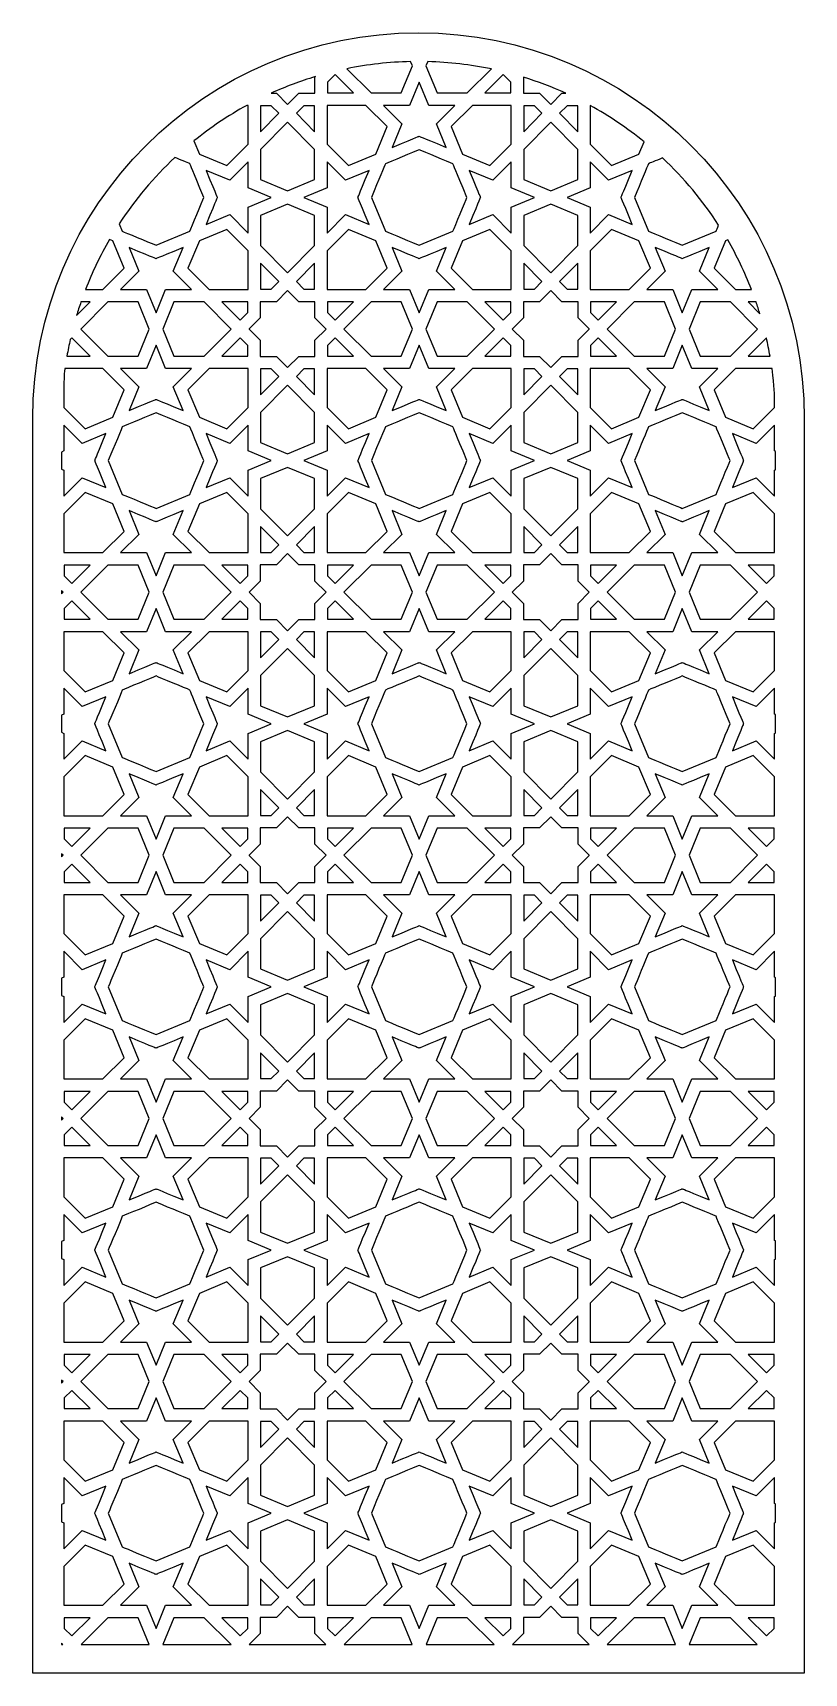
# Model space of a CAD drawing. Header units: millimetres. Extents: x -47 to 47, y -100 to 100.
import ezdxf

# ---------------------------------------------------------------- set-up
doc = ezdxf.new("R2010")
doc.units = ezdxf.units.MM
doc.header["$MEASUREMENT"] = 0
doc.layers.add('layer 1', color=7, linetype='Continuous')

msp = doc.modelspace()

# ---------------------------------------------------------------- linework, layer by layer
at = {"layer": 'layer 1', "color": 250}
for points, knots in [([(0.1101, 100.1639), (-25.8829, 100.1639), (-46.9195, 79.1295), (-46.9195, 53.134), (-46.9195, 53.134), (-46.9195, 53.134), (-46.9195, -99.8361), (-46.9195, -99.8361), (-46.9195, -99.8361), (-46.9195, -99.8361), (47.1403, -99.8361), (47.1403, -99.8361), (47.1403, -99.8361), (47.1403, -99.8361), (47.1403, 53.134), (47.1403, 53.134), (47.1403, 53.134), (47.1403, 79.1164), (26.1165, 100.1639), (0.1101, 100.1639)], [0, 0, 0, 0, 0.16666667, 0.16666667, 0.16666667, 0.16666667, 0.33333333, 0.33333333, 0.33333333, 0.33333333, 0.5, 0.5, 0.5, 0.5, 0.66666667, 0.66666667, 0.66666667, 0.66666667, 1, 1, 1, 1]), ([(-1.9967, 92.8352), (-1.9967, 92.8352), (-5.672, 92.8352), (-5.672, 92.8352), (-5.672, 92.8352), (-5.672, 92.8352), (-8.6374, 95.7855), (-8.6374, 95.7855), (-8.6374, 95.7855), (-6.0911, 96.3045), (-3.4727, 96.5959), (-0.8467, 96.6523), (-0.8467, 96.6523), (-0.8467, 96.6523), (-0.6315, 96.132), (-0.6315, 96.132), (-0.6315, 96.132), (-0.6315, 96.132), (-1.9967, 92.8352), (-1.9967, 92.8352)], [0, 0, 0, 0, 0.16666667, 0.16666667, 0.16666667, 0.16666667, 0.33333333, 0.33333333, 0.33333333, 0.33333333, 0.5, 0.5, 0.5, 0.5, 0.66666667, 0.66666667, 0.66666667, 0.66666667, 1, 1, 1, 1]), ([(6.0554, 92.8352), (6.0554, 92.8352), (2.3802, 92.8352), (2.3802, 92.8352), (2.3802, 92.8352), (2.3802, 92.8352), (1.0149, 96.132), (1.0149, 96.132), (1.0149, 96.132), (1.0149, 96.132), (1.2294, 96.6498), (1.2294, 96.6498), (1.2294, 96.6498), (3.8425, 96.5842), (6.4516, 96.2844), (8.993, 95.7577), (8.993, 95.7577), (8.993, 95.7577), (6.0554, 92.8352), (6.0554, 92.8352)], [0, 0, 0, 0, 0.16666667, 0.16666667, 0.16666667, 0.16666667, 0.33333333, 0.33333333, 0.33333333, 0.33333333, 0.5, 0.5, 0.5, 0.5, 0.66666667, 0.66666667, 0.66666667, 0.66666667, 1, 1, 1, 1]), ([(-12.518, 94.7706), (-12.518, 94.7706), (-12.518, 92.7996), (-12.518, 92.7996), (-12.518, 92.7996), (-12.518, 92.7996), (-14.4888, 92.7996), (-14.4888, 92.7996), (-14.4888, 92.7996), (-14.4888, 92.7996), (-15.8487, 91.4263), (-15.8487, 91.4263), (-15.8487, 91.4263), (-15.8487, 91.4263), (-15.8528, 91.4305), (-15.8528, 91.4305), (-15.8528, 91.4305), (-15.8528, 91.4305), (-15.8543, 91.4287), (-15.8543, 91.4287), (-15.8543, 91.4287), (-15.8543, 91.4287), (-17.2114, 92.7996), (-17.2114, 92.7996), (-17.2114, 92.7996), (-17.2114, 92.7996), (-17.8485, 92.7996), (-17.8485, 92.7996), (-17.8485, 92.7996), (-16.0815, 93.6018), (-14.3071, 94.2689), (-12.4643, 94.8239), (-12.4643, 94.8239), (-12.4643, 94.8239), (-12.518, 94.7706), (-12.518, 94.7706)], [0, 0, 0, 0, 0.1, 0.1, 0.1, 0.1, 0.2, 0.2, 0.2, 0.2, 0.3, 0.3, 0.3, 0.3, 0.4, 0.4, 0.4, 0.4, 0.5, 0.5, 0.5, 0.5, 0.6, 0.6, 0.6, 0.6, 0.7, 0.7, 0.7, 0.7, 0.8, 0.8, 0.8, 0.8, 1, 1, 1, 1]), ([(-10.9971, 92.8352), (-10.9971, 92.8352), (-10.9971, 94.1366), (-10.9971, 94.1366), (-10.9971, 94.1366), (-10.9971, 94.1366), (-10.0648, 95.0609), (-10.0648, 95.0609), (-10.0648, 95.0609), (-10.0648, 95.0609), (-7.8288, 92.8352), (-7.8288, 92.8352), (-7.8288, 92.8352), (-7.8288, 92.8352), (-10.9971, 92.8352), (-10.9971, 92.8352)], [0, 0, 0, 0, 0.2, 0.2, 0.2, 0.2, 0.4, 0.4, 0.4, 0.4, 0.6, 0.6, 0.6, 0.6, 1, 1, 1, 1]), ([(2.2874, 89.0842), (2.2874, 89.0842), (3.4865, 86.1931), (3.4865, 86.1931), (3.4865, 86.1931), (0.1221, 87.5873), (0.4269, 87.4607), (0.1916, 87.5595), (0.1916, 87.5595), (-0.0088, 87.4755), (0.3634, 87.63), (-3.103, 86.1931), (-3.103, 86.1931), (-3.103, 86.1931), (-1.9039, 89.0842), (-1.9039, 89.0842), (-1.9039, 89.0842), (-1.9039, 89.0842), (-4.1448, 91.3148), (-4.1448, 91.3148), (-4.1448, 91.3148), (-4.1448, 91.3148), (-0.98, 91.3148), (-0.98, 91.3148), (-0.98, 91.3148), (-0.98, 91.3148), (0.1916, 94.1444), (0.1916, 94.1444), (0.1916, 94.1444), (0.1916, 94.1444), (1.3635, 91.3148), (1.3635, 91.3148), (1.3635, 91.3148), (1.3635, 91.3148), (4.5283, 91.3148), (4.5283, 91.3148), (4.5283, 91.3148), (4.5283, 91.3148), (2.2874, 89.0842), (2.2874, 89.0842)], [0, 0, 0, 0, 0.09090909, 0.09090909, 0.09090909, 0.09090909, 0.18181818, 0.18181818, 0.18181818, 0.18181818, 0.27272727, 0.27272727, 0.27272727, 0.27272727, 0.36363636, 0.36363636, 0.36363636, 0.36363636, 0.45454545, 0.45454545, 0.45454545, 0.45454545, 0.54545455, 0.54545455, 0.54545455, 0.54545455, 0.63636364, 0.63636364, 0.63636364, 0.63636364, 0.72727273, 0.72727273, 0.72727273, 0.72727273, 0.81818182, 0.81818182, 0.81818182, 0.81818182, 1, 1, 1, 1]), ([(8.2123, 92.8352), (8.2123, 92.8352), (10.4482, 95.0609), (10.4482, 95.0609), (10.4482, 95.0609), (10.4482, 95.0609), (11.3806, 94.1366), (11.3806, 94.1366), (11.3806, 94.1366), (11.3806, 94.1366), (11.3806, 92.8352), (11.3806, 92.8352), (11.3806, 92.8352), (11.3806, 92.8352), (8.2123, 92.8352), (8.2123, 92.8352)], [0, 0, 0, 0, 0.2, 0.2, 0.2, 0.2, 0.4, 0.4, 0.4, 0.4, 0.6, 0.6, 0.6, 0.6, 1, 1, 1, 1]), ([(17.5948, 92.7996), (17.5948, 92.7996), (16.2352, 91.4263), (16.2352, 91.4263), (16.2352, 91.4263), (16.2352, 91.4263), (16.2309, 91.4305), (16.2309, 91.4305), (16.2309, 91.4305), (16.2309, 91.4305), (16.2295, 91.4287), (16.2295, 91.4287), (16.2295, 91.4287), (16.2295, 91.4287), (14.8724, 92.7996), (14.8724, 92.7996), (14.8724, 92.7996), (14.8724, 92.7996), (12.9014, 92.7996), (12.9014, 92.7996), (12.9014, 92.7996), (12.9014, 92.7996), (12.9014, 94.7554), (12.9014, 94.7554), (12.9014, 94.7554), (14.6741, 94.2118), (16.377, 93.5673), (18.0686, 92.7996), (18.0686, 92.7996), (18.0686, 92.7996), (17.5948, 92.7996), (17.5948, 92.7996)], [0, 0, 0, 0, 0.11111111, 0.11111111, 0.11111111, 0.11111111, 0.22222222, 0.22222222, 0.22222222, 0.22222222, 0.33333333, 0.33333333, 0.33333333, 0.33333333, 0.44444444, 0.44444444, 0.44444444, 0.44444444, 0.55555556, 0.55555556, 0.55555556, 0.55555556, 0.66666667, 0.66666667, 0.66666667, 0.66666667, 0.77777778, 0.77777778, 0.77777778, 0.77777778, 1, 1, 1, 1]), ([(-20.6674, 86.5816), (-20.6674, 86.5816), (-23.2565, 83.9805), (-23.2565, 83.9805), (-23.2565, 83.9805), (-23.2565, 83.9805), (-26.611, 85.3715), (-26.611, 85.3715), (-26.611, 85.3715), (-26.611, 85.3715), (-27.2754, 86.9738), (-27.2754, 86.9738), (-27.2754, 86.9738), (-25.2592, 88.6104), (-23.0875, 90.0698), (-20.8179, 91.3148), (-20.8179, 91.3148), (-20.8179, 91.3148), (-20.6674, 91.3148), (-20.6674, 91.3148), (-20.6674, 91.3148), (-20.6674, 91.3148), (-20.6674, 86.5816), (-20.6674, 86.5816)], [0, 0, 0, 0, 0.14285714, 0.14285714, 0.14285714, 0.14285714, 0.28571429, 0.28571429, 0.28571429, 0.28571429, 0.42857143, 0.42857143, 0.42857143, 0.42857143, 0.57142857, 0.57142857, 0.57142857, 0.57142857, 0.71428571, 0.71428571, 0.71428571, 0.71428571, 1, 1, 1, 1]), ([(-19.1467, 88.1105), (-19.1467, 88.1105), (-19.1467, 91.2791), (-19.1467, 91.2791), (-19.1467, 91.2791), (-19.1467, 91.2791), (-17.8456, 91.2791), (-17.8456, 91.2791), (-17.8456, 91.2791), (-17.8456, 91.2791), (-16.9212, 90.3468), (-16.9212, 90.3468), (-16.9212, 90.3468), (-16.9212, 90.3468), (-19.1467, 88.1105), (-19.1467, 88.1105)], [0, 0, 0, 0, 0.2, 0.2, 0.2, 0.2, 0.4, 0.4, 0.4, 0.4, 0.6, 0.6, 0.6, 0.6, 1, 1, 1, 1]), ([(-12.5534, 91.2791), (-12.5534, 91.2791), (-12.5534, 88.1105), (-12.5534, 88.1105), (-12.5534, 88.1105), (-12.5534, 88.1105), (-14.7789, 90.3468), (-14.7789, 90.3468), (-14.7789, 90.3468), (-14.7789, 90.3468), (-13.8545, 91.2791), (-13.8545, 91.2791), (-13.8545, 91.2791), (-13.8545, 91.2791), (-12.5534, 91.2791), (-12.5534, 91.2791)], [0, 0, 0, 0, 0.2, 0.2, 0.2, 0.2, 0.4, 0.4, 0.4, 0.4, 0.6, 0.6, 0.6, 0.6, 1, 1, 1, 1]), ([(-5.0909, 85.3708), (-5.0909, 85.3708), (-8.4437, 83.9805), (-8.4437, 83.9805), (-8.4437, 83.9805), (-8.4437, 83.9805), (-11.0328, 86.5816), (-11.0328, 86.5816), (-11.0328, 86.5816), (-11.0328, 86.5816), (-11.0328, 91.3148), (-11.0328, 91.3148), (-11.0328, 91.3148), (-11.0328, 91.3148), (-6.2999, 91.3148), (-6.2999, 91.3148), (-6.2999, 91.3148), (-6.2999, 91.3148), (-3.6985, 88.7257), (-3.6985, 88.7257), (-3.6985, 88.7257), (-3.6985, 88.7257), (-5.0909, 85.3708), (-5.0909, 85.3708)], [0, 0, 0, 0, 0.14285714, 0.14285714, 0.14285714, 0.14285714, 0.28571429, 0.28571429, 0.28571429, 0.28571429, 0.42857143, 0.42857143, 0.42857143, 0.42857143, 0.57142857, 0.57142857, 0.57142857, 0.57142857, 0.71428571, 0.71428571, 0.71428571, 0.71428571, 1, 1, 1, 1]), ([(11.4162, 86.5816), (11.4162, 86.5816), (8.8272, 83.9805), (8.8272, 83.9805), (8.8272, 83.9805), (8.8272, 83.9805), (5.4726, 85.3715), (5.4726, 85.3715), (5.4726, 85.3715), (5.4726, 85.3715), (4.082, 88.7257), (4.082, 88.7257), (4.082, 88.7257), (4.082, 88.7257), (6.6834, 91.3148), (6.6834, 91.3148), (6.6834, 91.3148), (6.6834, 91.3148), (11.4162, 91.3148), (11.4162, 91.3148), (11.4162, 91.3148), (11.4162, 91.3148), (11.4162, 86.5816), (11.4162, 86.5816)], [0, 0, 0, 0, 0.14285714, 0.14285714, 0.14285714, 0.14285714, 0.28571429, 0.28571429, 0.28571429, 0.28571429, 0.42857143, 0.42857143, 0.42857143, 0.42857143, 0.57142857, 0.57142857, 0.57142857, 0.57142857, 0.71428571, 0.71428571, 0.71428571, 0.71428571, 1, 1, 1, 1]), ([(12.9367, 88.1105), (12.9367, 88.1105), (12.9367, 91.2791), (12.9367, 91.2791), (12.9367, 91.2791), (12.9367, 91.2791), (14.2378, 91.2791), (14.2378, 91.2791), (14.2378, 91.2791), (14.2378, 91.2791), (15.1624, 90.3468), (15.1624, 90.3468), (15.1624, 90.3468), (15.1624, 90.3468), (12.9367, 88.1105), (12.9367, 88.1105)], [0, 0, 0, 0, 0.2, 0.2, 0.2, 0.2, 0.4, 0.4, 0.4, 0.4, 0.6, 0.6, 0.6, 0.6, 1, 1, 1, 1]), ([(17.3045, 90.3468), (17.3045, 90.3468), (18.2291, 91.2791), (18.2291, 91.2791), (18.2291, 91.2791), (18.2291, 91.2791), (19.5301, 91.2791), (19.5301, 91.2791), (19.5301, 91.2791), (19.5301, 91.2791), (19.5301, 88.1105), (19.5301, 88.1105), (19.5301, 88.1105), (19.5301, 88.1105), (17.3045, 90.3468), (17.3045, 90.3468)], [0, 0, 0, 0, 0.2, 0.2, 0.2, 0.2, 0.4, 0.4, 0.4, 0.4, 0.6, 0.6, 0.6, 0.6, 1, 1, 1, 1]), ([(26.9928, 85.3708), (26.9928, 85.3708), (23.64, 83.9805), (23.64, 83.9805), (23.64, 83.9805), (23.64, 83.9805), (21.0506, 86.5816), (21.0506, 86.5816), (21.0506, 86.5816), (21.0506, 86.5816), (21.0506, 91.3081), (21.0506, 91.3081), (21.0506, 91.3081), (23.3655, 90.0377), (25.5739, 88.5472), (27.6176, 86.8768), (27.6176, 86.8768), (27.6176, 86.8768), (26.9928, 85.3708), (26.9928, 85.3708)], [0, 0, 0, 0, 0.16666667, 0.16666667, 0.16666667, 0.16666667, 0.33333333, 0.33333333, 0.33333333, 0.33333333, 0.5, 0.5, 0.5, 0.5, 0.66666667, 0.66666667, 0.66666667, 0.66666667, 1, 1, 1, 1]), ([(-19.1467, 85.9536), (-19.1467, 85.9536), (-15.8502, 89.2673), (-15.8502, 89.2673), (-15.8502, 89.2673), (-15.8502, 89.2673), (-12.5534, 85.9536), (-12.5534, 85.9536), (-12.5534, 85.9536), (-12.5534, 85.9536), (-12.5534, 82.2784), (-12.5534, 82.2784), (-12.5534, 82.2784), (-12.5534, 82.2784), (-15.8502, 80.9135), (-15.8502, 80.9135), (-15.8502, 80.9135), (-15.8502, 80.9135), (-19.1467, 82.2784), (-19.1467, 82.2784), (-19.1467, 82.2784), (-19.1467, 82.2784), (-19.1467, 85.9536), (-19.1467, 85.9536)], [0, 0, 0, 0, 0.14285714, 0.14285714, 0.14285714, 0.14285714, 0.28571429, 0.28571429, 0.28571429, 0.28571429, 0.42857143, 0.42857143, 0.42857143, 0.42857143, 0.57142857, 0.57142857, 0.57142857, 0.57142857, 0.71428571, 0.71428571, 0.71428571, 0.71428571, 1, 1, 1, 1]), ([(12.9367, 85.9536), (12.9367, 85.9536), (16.2334, 89.2673), (16.2334, 89.2673), (16.2334, 89.2673), (16.2334, 89.2673), (19.5301, 85.9536), (19.5301, 85.9536), (19.5301, 85.9536), (19.5301, 85.9536), (19.5301, 82.2784), (19.5301, 82.2784), (19.5301, 82.2784), (19.5301, 82.2784), (16.2334, 80.9135), (16.2334, 80.9135), (16.2334, 80.9135), (16.2334, 80.9135), (12.9367, 82.2784), (12.9367, 82.2784), (12.9367, 82.2784), (12.9367, 82.2784), (12.9367, 85.9536), (12.9367, 85.9536)], [0, 0, 0, 0, 0.14285714, 0.14285714, 0.14285714, 0.14285714, 0.28571429, 0.28571429, 0.28571429, 0.28571429, 0.42857143, 0.42857143, 0.42857143, 0.42857143, 0.57142857, 0.57142857, 0.57142857, 0.57142857, 0.71428571, 0.71428571, 0.71428571, 0.71428571, 1, 1, 1, 1]), ([(-29.5879, 84.9577), (-29.0338, 84.7277), (-28.0347, 84.3139), (-27.7698, 84.2035), (-27.7698, 84.2035), (-27.6887, 83.9982), (-27.4846, 83.4997), (-26.0695, 80.0901), (-26.0695, 80.0901), (-26.2851, 79.5701), (-27.5655, 76.4808), (-27.7777, 75.9739), (-27.7777, 75.9739), (-27.7777, 75.9739), (-31.8921, 74.2675), (-31.8921, 74.2675), (-31.8921, 74.2675), (-32.9085, 74.6894), (-35.6674, 75.8331), (-36.0076, 75.9739), (-36.0076, 75.9739), (-36.0076, 75.9739), (-36.3827, 76.8788), (-36.3827, 76.8788), (-36.3827, 76.8788), (-34.4687, 79.8146), (-32.1834, 82.532), (-29.5879, 84.9577)], [0, 0, 0, 0, 0.125, 0.125, 0.125, 0.125, 0.25, 0.25, 0.25, 0.25, 0.375, 0.375, 0.375, 0.375, 0.5, 0.5, 0.5, 0.5, 0.625, 0.625, 0.625, 0.625, 0.75, 0.75, 0.75, 0.75, 1, 1, 1, 1]), ([(-17.8376, 80.0901), (-17.8376, 80.0901), (-20.6674, 78.9182), (-20.6674, 78.9182), (-20.6674, 78.9182), (-20.6674, 78.9182), (-20.6674, 75.7537), (-20.6674, 75.7537), (-20.6674, 75.7537), (-20.6674, 75.7537), (-22.8976, 77.9942), (-22.8976, 77.9942), (-22.8976, 77.9942), (-22.8976, 77.9942), (-25.789, 76.7955), (-25.789, 76.7955), (-25.789, 76.7955), (-24.3604, 80.2425), (-24.511, 79.8802), (-24.4226, 80.0901), (-24.4226, 80.0901), (-24.519, 80.3194), (-24.328, 79.8597), (-25.789, 83.385), (-25.789, 83.385), (-25.789, 83.385), (-22.8976, 82.1859), (-22.8976, 82.1859), (-22.8976, 82.1859), (-22.8976, 82.1859), (-20.6674, 84.4264), (-20.6674, 84.4264), (-20.6674, 84.4264), (-20.6674, 84.4264), (-20.6674, 81.2617), (-20.6674, 81.2617), (-20.6674, 81.2617), (-20.6674, 81.2617), (-17.8376, 80.0901), (-17.8376, 80.0901)], [0, 0, 0, 0, 0.09090909, 0.09090909, 0.09090909, 0.09090909, 0.18181818, 0.18181818, 0.18181818, 0.18181818, 0.27272727, 0.27272727, 0.27272727, 0.27272727, 0.36363636, 0.36363636, 0.36363636, 0.36363636, 0.45454545, 0.45454545, 0.45454545, 0.45454545, 0.54545455, 0.54545455, 0.54545455, 0.54545455, 0.63636364, 0.63636364, 0.63636364, 0.63636364, 0.72727273, 0.72727273, 0.72727273, 0.72727273, 0.81818182, 0.81818182, 0.81818182, 0.81818182, 1, 1, 1, 1]), ([(-7.2778, 80.0901), (-7.196, 79.8957), (-7.3586, 80.2876), (-5.9111, 76.7955), (-5.9111, 76.7955), (-5.9111, 76.7955), (-8.8025, 77.9942), (-8.8025, 77.9942), (-8.8025, 77.9942), (-8.8025, 77.9942), (-11.0328, 75.7537), (-11.0328, 75.7537), (-11.0328, 75.7537), (-11.0328, 75.7537), (-11.0328, 78.9182), (-11.0328, 78.9182), (-11.0328, 78.9182), (-11.0328, 78.9182), (-13.8627, 80.0901), (-13.8627, 80.0901), (-13.8627, 80.0901), (-13.8627, 80.0901), (-11.0328, 81.2617), (-11.0328, 81.2617), (-11.0328, 81.2617), (-11.0328, 81.2617), (-11.0328, 84.4264), (-11.0328, 84.4264), (-11.0328, 84.4264), (-11.0328, 84.4264), (-8.8025, 82.1859), (-8.8025, 82.1859), (-8.8025, 82.1859), (-8.8025, 82.1859), (-5.9111, 83.385), (-5.9111, 83.385), (-5.9111, 83.385), (-7.3357, 79.9479), (-7.1907, 80.2975), (-7.2778, 80.0901)], [0, 0, 0, 0, 0.09090909, 0.09090909, 0.09090909, 0.09090909, 0.18181818, 0.18181818, 0.18181818, 0.18181818, 0.27272727, 0.27272727, 0.27272727, 0.27272727, 0.36363636, 0.36363636, 0.36363636, 0.36363636, 0.45454545, 0.45454545, 0.45454545, 0.45454545, 0.54545455, 0.54545455, 0.54545455, 0.54545455, 0.63636364, 0.63636364, 0.63636364, 0.63636364, 0.72727273, 0.72727273, 0.72727273, 0.72727273, 0.81818182, 0.81818182, 0.81818182, 0.81818182, 1, 1, 1, 1]), ([(4.306, 75.9739), (4.306, 75.9739), (0.1916, 74.2675), (0.1916, 74.2675), (0.1916, 74.2675), (-0.3306, 74.4841), (-3.4392, 75.7732), (-3.924, 75.9739), (-3.924, 75.9739), (-3.924, 75.9739), (-5.6307, 80.0901), (-5.6307, 80.0901), (-5.6307, 80.0901), (-4.6972, 82.3429), (-4.0718, 83.8458), (-3.9307, 84.2035), (-3.9307, 84.2035), (-3.4357, 84.4095), (-0.3288, 85.6968), (0.1916, 85.9127), (0.1916, 85.9127), (0.7123, 85.6968), (3.8195, 84.4092), (4.3141, 84.2035), (4.3141, 84.2035), (4.3949, 83.9982), (4.5992, 83.4997), (6.0142, 80.0901), (6.0142, 80.0901), (5.8607, 79.7204), (4.5417, 76.5369), (4.306, 75.9739)], [0, 0, 0, 0, 0.11111111, 0.11111111, 0.11111111, 0.11111111, 0.22222222, 0.22222222, 0.22222222, 0.22222222, 0.33333333, 0.33333333, 0.33333333, 0.33333333, 0.44444444, 0.44444444, 0.44444444, 0.44444444, 0.55555556, 0.55555556, 0.55555556, 0.55555556, 0.66666667, 0.66666667, 0.66666667, 0.66666667, 0.77777778, 0.77777778, 0.77777778, 0.77777778, 1, 1, 1, 1]), ([(14.2462, 80.0901), (14.2462, 80.0901), (11.4162, 78.9182), (11.4162, 78.9182), (11.4162, 78.9182), (11.4162, 78.9182), (11.4162, 75.7537), (11.4162, 75.7537), (11.4162, 75.7537), (11.4162, 75.7537), (9.186, 77.9942), (9.186, 77.9942), (9.186, 77.9942), (9.186, 77.9942), (6.2943, 76.7955), (6.2943, 76.7955), (6.2943, 76.7955), (7.7054, 80.1991), (7.5664, 79.8647), (7.6613, 80.0901), (7.6613, 80.0901), (7.5628, 80.324), (7.7498, 79.8738), (6.2943, 83.385), (6.2943, 83.385), (6.2943, 83.385), (9.186, 82.1859), (9.186, 82.1859), (9.186, 82.1859), (9.186, 82.1859), (11.4162, 84.4264), (11.4162, 84.4264), (11.4162, 84.4264), (11.4162, 84.4264), (11.4162, 81.2617), (11.4162, 81.2617), (11.4162, 81.2617), (11.4162, 81.2617), (14.2462, 80.0901), (14.2462, 80.0901)], [0, 0, 0, 0, 0.09090909, 0.09090909, 0.09090909, 0.09090909, 0.18181818, 0.18181818, 0.18181818, 0.18181818, 0.27272727, 0.27272727, 0.27272727, 0.27272727, 0.36363636, 0.36363636, 0.36363636, 0.36363636, 0.45454545, 0.45454545, 0.45454545, 0.45454545, 0.54545455, 0.54545455, 0.54545455, 0.54545455, 0.63636364, 0.63636364, 0.63636364, 0.63636364, 0.72727273, 0.72727273, 0.72727273, 0.72727273, 0.81818182, 0.81818182, 0.81818182, 0.81818182, 1, 1, 1, 1]), ([(24.8059, 80.0901), (24.8983, 79.87), (24.7523, 80.2217), (26.1726, 76.7955), (26.1726, 76.7955), (26.1726, 76.7955), (23.2816, 77.9942), (23.2816, 77.9942), (23.2816, 77.9942), (23.2816, 77.9942), (21.0506, 75.7537), (21.0506, 75.7537), (21.0506, 75.7537), (21.0506, 75.7537), (21.0506, 78.9182), (21.0506, 78.9182), (21.0506, 78.9182), (21.0506, 78.9182), (18.221, 80.0901), (18.221, 80.0901), (18.221, 80.0901), (18.221, 80.0901), (21.0506, 81.2617), (21.0506, 81.2617), (21.0506, 81.2617), (21.0506, 81.2617), (21.0506, 84.4264), (21.0506, 84.4264), (21.0506, 84.4264), (21.0506, 84.4264), (23.2816, 82.1859), (23.2816, 82.1859), (23.2816, 82.1859), (23.2816, 82.1859), (26.1726, 83.385), (26.1726, 83.385), (26.1726, 83.385), (24.7689, 79.998), (24.9054, 80.3268), (24.8059, 80.0901)], [0, 0, 0, 0, 0.09090909, 0.09090909, 0.09090909, 0.09090909, 0.18181818, 0.18181818, 0.18181818, 0.18181818, 0.27272727, 0.27272727, 0.27272727, 0.27272727, 0.36363636, 0.36363636, 0.36363636, 0.36363636, 0.45454545, 0.45454545, 0.45454545, 0.45454545, 0.54545455, 0.54545455, 0.54545455, 0.54545455, 0.63636364, 0.63636364, 0.63636364, 0.63636364, 0.72727273, 0.72727273, 0.72727273, 0.72727273, 0.81818182, 0.81818182, 0.81818182, 0.81818182, 1, 1, 1, 1]), ([(36.3897, 75.9739), (36.3897, 75.9739), (32.2753, 74.2675), (32.2753, 74.2675), (32.2753, 74.2675), (31.7532, 74.4841), (28.6445, 75.7732), (28.1594, 75.9739), (28.1594, 75.9739), (28.1594, 75.9739), (26.453, 80.0901), (26.453, 80.0901), (26.453, 80.0901), (27.1805, 81.8462), (27.9993, 83.814), (28.1531, 84.2035), (28.1531, 84.2035), (28.3446, 84.2832), (28.9436, 84.5316), (29.8584, 84.9108), (29.8584, 84.9108), (32.4813, 82.4519), (34.7832, 79.6996), (36.703, 76.7274), (36.703, 76.7274), (36.5562, 76.3732), (36.4412, 76.0974), (36.3897, 75.9739)], [0, 0, 0, 0, 0.125, 0.125, 0.125, 0.125, 0.25, 0.25, 0.25, 0.25, 0.375, 0.375, 0.375, 0.375, 0.5, 0.5, 0.5, 0.5, 0.625, 0.625, 0.625, 0.625, 0.75, 0.75, 0.75, 0.75, 1, 1, 1, 1]), ([(-12.5534, 74.2262), (-12.5534, 74.2262), (-15.8502, 70.9129), (-15.8502, 70.9129), (-15.8502, 70.9129), (-15.8502, 70.9129), (-19.1467, 74.2262), (-19.1467, 74.2262), (-19.1467, 74.2262), (-19.1467, 74.2262), (-19.1467, 77.9018), (-19.1467, 77.9018), (-19.1467, 77.9018), (-19.1467, 77.9018), (-15.8502, 79.2667), (-15.8502, 79.2667), (-15.8502, 79.2667), (-15.8502, 79.2667), (-12.5534, 77.9018), (-12.5534, 77.9018), (-12.5534, 77.9018), (-12.5534, 77.9018), (-12.5534, 74.2262), (-12.5534, 74.2262)], [0, 0, 0, 0, 0.14285714, 0.14285714, 0.14285714, 0.14285714, 0.28571429, 0.28571429, 0.28571429, 0.28571429, 0.42857143, 0.42857143, 0.42857143, 0.42857143, 0.57142857, 0.57142857, 0.57142857, 0.57142857, 0.71428571, 0.71428571, 0.71428571, 0.71428571, 1, 1, 1, 1]), ([(19.5301, 74.2262), (19.5301, 74.2262), (16.2334, 70.9129), (16.2334, 70.9129), (16.2334, 70.9129), (16.2334, 70.9129), (12.9367, 74.2262), (12.9367, 74.2262), (12.9367, 74.2262), (12.9367, 74.2262), (12.9367, 77.9018), (12.9367, 77.9018), (12.9367, 77.9018), (12.9367, 77.9018), (16.2334, 79.2667), (16.2334, 79.2667), (16.2334, 79.2667), (16.2334, 79.2667), (19.5301, 77.9018), (19.5301, 77.9018), (19.5301, 77.9018), (19.5301, 77.9018), (19.5301, 74.2262), (19.5301, 74.2262)], [0, 0, 0, 0, 0.14285714, 0.14285714, 0.14285714, 0.14285714, 0.28571429, 0.28571429, 0.28571429, 0.28571429, 0.42857143, 0.42857143, 0.42857143, 0.42857143, 0.57142857, 0.57142857, 0.57142857, 0.57142857, 0.71428571, 0.71428571, 0.71428571, 0.71428571, 1, 1, 1, 1]), ([(-28.0017, 71.4544), (-28.0017, 71.4544), (-26.6105, 74.8087), (-26.6105, 74.8087), (-26.6105, 74.8087), (-26.6105, 74.8087), (-23.2565, 76.1997), (-23.2565, 76.1997), (-23.2565, 76.1997), (-23.2565, 76.1997), (-20.6674, 73.5986), (-20.6674, 73.5986), (-20.6674, 73.5986), (-20.6674, 73.5986), (-20.6674, 68.8654), (-20.6674, 68.8654), (-20.6674, 68.8654), (-20.6674, 68.8654), (-25.4006, 68.8654), (-25.4006, 68.8654), (-25.4006, 68.8654), (-25.4006, 68.8654), (-28.0017, 71.4544), (-28.0017, 71.4544)], [0, 0, 0, 0, 0.14285714, 0.14285714, 0.14285714, 0.14285714, 0.28571429, 0.28571429, 0.28571429, 0.28571429, 0.42857143, 0.42857143, 0.42857143, 0.42857143, 0.57142857, 0.57142857, 0.57142857, 0.57142857, 0.71428571, 0.71428571, 0.71428571, 0.71428571, 1, 1, 1, 1]), ([(-5.0895, 74.8087), (-5.0895, 74.8087), (-3.6985, 71.4544), (-3.6985, 71.4544), (-3.6985, 71.4544), (-3.6985, 71.4544), (-6.2999, 68.8654), (-6.2999, 68.8654), (-6.2999, 68.8654), (-6.2999, 68.8654), (-11.0328, 68.8654), (-11.0328, 68.8654), (-11.0328, 68.8654), (-11.0328, 68.8654), (-11.0328, 73.5986), (-11.0328, 73.5986), (-11.0328, 73.5986), (-11.0328, 73.5986), (-8.4437, 76.1997), (-8.4437, 76.1997), (-8.4437, 76.1997), (-8.4437, 76.1997), (-5.0895, 74.8087), (-5.0895, 74.8087)], [0, 0, 0, 0, 0.14285714, 0.14285714, 0.14285714, 0.14285714, 0.28571429, 0.28571429, 0.28571429, 0.28571429, 0.42857143, 0.42857143, 0.42857143, 0.42857143, 0.57142857, 0.57142857, 0.57142857, 0.57142857, 0.71428571, 0.71428571, 0.71428571, 0.71428571, 1, 1, 1, 1]), ([(11.4162, 73.5986), (11.4162, 73.5986), (11.4162, 68.8654), (11.4162, 68.8654), (11.4162, 68.8654), (11.4162, 68.8654), (6.6834, 68.8654), (6.6834, 68.8654), (6.6834, 68.8654), (6.6834, 68.8654), (4.082, 71.4544), (4.082, 71.4544), (4.082, 71.4544), (4.082, 71.4544), (5.473, 74.8087), (5.473, 74.8087), (5.473, 74.8087), (5.473, 74.8087), (8.8272, 76.1997), (8.8272, 76.1997), (8.8272, 76.1997), (8.8272, 76.1997), (11.4162, 73.5986), (11.4162, 73.5986)], [0, 0, 0, 0, 0.14285714, 0.14285714, 0.14285714, 0.14285714, 0.28571429, 0.28571429, 0.28571429, 0.28571429, 0.42857143, 0.42857143, 0.42857143, 0.42857143, 0.57142857, 0.57142857, 0.57142857, 0.57142857, 0.71428571, 0.71428571, 0.71428571, 0.71428571, 1, 1, 1, 1]), ([(26.9938, 74.8087), (26.9938, 74.8087), (28.3852, 71.4544), (28.3852, 71.4544), (28.3852, 71.4544), (28.3852, 71.4544), (25.7838, 68.8654), (25.7838, 68.8654), (25.7838, 68.8654), (25.7838, 68.8654), (21.0506, 68.8654), (21.0506, 68.8654), (21.0506, 68.8654), (21.0506, 68.8654), (21.0506, 73.5986), (21.0506, 73.5986), (21.0506, 73.5986), (21.0506, 73.5986), (23.64, 76.1997), (23.64, 76.1997), (23.64, 76.1997), (23.64, 76.1997), (26.9938, 74.8087), (26.9938, 74.8087)], [0, 0, 0, 0, 0.14285714, 0.14285714, 0.14285714, 0.14285714, 0.28571429, 0.28571429, 0.28571429, 0.28571429, 0.42857143, 0.42857143, 0.42857143, 0.42857143, 0.57142857, 0.57142857, 0.57142857, 0.57142857, 0.71428571, 0.71428571, 0.71428571, 0.71428571, 1, 1, 1, 1]), ([(-40.4888, 68.8654), (-39.6616, 70.9987), (-38.7008, 72.9993), (-37.558, 74.9685), (-37.558, 74.9685), (-37.558, 74.9685), (-37.1734, 74.8087), (-37.1734, 74.8087), (-37.1734, 74.8087), (-37.1734, 74.8087), (-35.7821, 71.4544), (-35.7821, 71.4544), (-35.7821, 71.4544), (-35.7821, 71.4544), (-38.3835, 68.8654), (-38.3835, 68.8654), (-38.3835, 68.8654), (-38.3835, 68.8654), (-40.4888, 68.8654), (-40.4888, 68.8654)], [0, 0, 0, 0, 0.16666667, 0.16666667, 0.16666667, 0.16666667, 0.33333333, 0.33333333, 0.33333333, 0.33333333, 0.5, 0.5, 0.5, 0.5, 0.66666667, 0.66666667, 0.66666667, 0.66666667, 1, 1, 1, 1]), ([(38.7671, 68.8654), (38.7671, 68.8654), (36.1654, 71.4544), (36.1654, 71.4544), (36.1654, 71.4544), (36.1654, 71.4544), (37.5567, 74.8087), (37.5567, 74.8087), (37.5567, 74.8087), (37.5567, 74.8087), (37.8104, 74.9138), (37.8104, 74.9138), (37.8104, 74.9138), (38.9393, 72.9622), (39.8896, 70.9793), (40.7095, 68.8654), (40.7095, 68.8654), (40.7095, 68.8654), (38.7671, 68.8654), (38.7671, 68.8654)], [0, 0, 0, 0, 0.16666667, 0.16666667, 0.16666667, 0.16666667, 0.33333333, 0.33333333, 0.33333333, 0.33333333, 0.5, 0.5, 0.5, 0.5, 0.66666667, 0.66666667, 0.66666667, 0.66666667, 1, 1, 1, 1]), ([(-31.8921, 72.6207), (-31.6772, 72.711), (-32.0941, 72.5378), (-28.5972, 73.9874), (-28.5972, 73.9874), (-28.5972, 73.9874), (-29.7964, 71.096), (-29.7964, 71.096), (-29.7964, 71.096), (-29.7964, 71.096), (-27.5554, 68.8654), (-27.5554, 68.8654), (-27.5554, 68.8654), (-27.5554, 68.8654), (-30.7201, 68.8654), (-30.7201, 68.8654), (-30.7201, 68.8654), (-30.7201, 68.8654), (-31.8921, 66.0358), (-31.8921, 66.0358), (-31.8921, 66.0358), (-31.8921, 66.0358), (-33.0638, 68.8654), (-33.0638, 68.8654), (-33.0638, 68.8654), (-33.0638, 68.8654), (-36.2283, 68.8654), (-36.2283, 68.8654), (-36.2283, 68.8654), (-36.2283, 68.8654), (-33.9877, 71.096), (-33.9877, 71.096), (-33.9877, 71.096), (-33.9877, 71.096), (-35.1867, 73.9874), (-35.1867, 73.9874), (-35.1867, 73.9874), (-31.7032, 72.5431), (-32.1365, 72.7234), (-31.8921, 72.6207)], [0, 0, 0, 0, 0.09090909, 0.09090909, 0.09090909, 0.09090909, 0.18181818, 0.18181818, 0.18181818, 0.18181818, 0.27272727, 0.27272727, 0.27272727, 0.27272727, 0.36363636, 0.36363636, 0.36363636, 0.36363636, 0.45454545, 0.45454545, 0.45454545, 0.45454545, 0.54545455, 0.54545455, 0.54545455, 0.54545455, 0.63636364, 0.63636364, 0.63636364, 0.63636364, 0.72727273, 0.72727273, 0.72727273, 0.72727273, 0.81818182, 0.81818182, 0.81818182, 0.81818182, 1, 1, 1, 1]), ([(-19.1467, 68.901), (-19.1467, 68.901), (-19.1467, 72.0697), (-19.1467, 72.0697), (-19.1467, 72.0697), (-19.1467, 72.0697), (-16.9212, 69.8334), (-16.9212, 69.8334), (-16.9212, 69.8334), (-16.9212, 69.8334), (-17.8456, 68.901), (-17.8456, 68.901), (-17.8456, 68.901), (-17.8456, 68.901), (-19.1467, 68.901), (-19.1467, 68.901)], [0, 0, 0, 0, 0.2, 0.2, 0.2, 0.2, 0.4, 0.4, 0.4, 0.4, 0.6, 0.6, 0.6, 0.6, 1, 1, 1, 1]), ([(-14.7789, 69.8334), (-14.7789, 69.8334), (-12.5534, 72.0697), (-12.5534, 72.0697), (-12.5534, 72.0697), (-12.5534, 72.0697), (-12.5534, 68.901), (-12.5534, 68.901), (-12.5534, 68.901), (-12.5534, 68.901), (-13.8545, 68.901), (-13.8545, 68.901), (-13.8545, 68.901), (-13.8545, 68.901), (-14.7789, 69.8334), (-14.7789, 69.8334)], [0, 0, 0, 0, 0.2, 0.2, 0.2, 0.2, 0.4, 0.4, 0.4, 0.4, 0.6, 0.6, 0.6, 0.6, 1, 1, 1, 1]), ([(0.1916, 72.6207), (0.4064, 72.711), (-0.0102, 72.5378), (3.4865, 73.9874), (3.4865, 73.9874), (3.4865, 73.9874), (2.2874, 71.096), (2.2874, 71.096), (2.2874, 71.096), (2.2874, 71.096), (4.5283, 68.8654), (4.5283, 68.8654), (4.5283, 68.8654), (4.5283, 68.8654), (1.3635, 68.8654), (1.3635, 68.8654), (1.3635, 68.8654), (1.3635, 68.8654), (0.1916, 66.0358), (0.1916, 66.0358), (0.1916, 66.0358), (0.1916, 66.0358), (-0.98, 68.8654), (-0.98, 68.8654), (-0.98, 68.8654), (-0.98, 68.8654), (-4.1448, 68.8654), (-4.1448, 68.8654), (-4.1448, 68.8654), (-4.1448, 68.8654), (-1.9039, 71.096), (-1.9039, 71.096), (-1.9039, 71.096), (-1.9039, 71.096), (-3.103, 73.9874), (-3.103, 73.9874), (-3.103, 73.9874), (0.321, 72.5682), (-0.0229, 72.711), (0.1916, 72.6207)], [0, 0, 0, 0, 0.09090909, 0.09090909, 0.09090909, 0.09090909, 0.18181818, 0.18181818, 0.18181818, 0.18181818, 0.27272727, 0.27272727, 0.27272727, 0.27272727, 0.36363636, 0.36363636, 0.36363636, 0.36363636, 0.45454545, 0.45454545, 0.45454545, 0.45454545, 0.54545455, 0.54545455, 0.54545455, 0.54545455, 0.63636364, 0.63636364, 0.63636364, 0.63636364, 0.72727273, 0.72727273, 0.72727273, 0.72727273, 0.81818182, 0.81818182, 0.81818182, 0.81818182, 1, 1, 1, 1]), ([(12.9367, 68.901), (12.9367, 68.901), (12.9367, 72.0697), (12.9367, 72.0697), (12.9367, 72.0697), (12.9367, 72.0697), (15.1624, 69.8334), (15.1624, 69.8334), (15.1624, 69.8334), (15.1624, 69.8334), (14.2378, 68.901), (14.2378, 68.901), (14.2378, 68.901), (14.2378, 68.901), (12.9367, 68.901), (12.9367, 68.901)], [0, 0, 0, 0, 0.2, 0.2, 0.2, 0.2, 0.4, 0.4, 0.4, 0.4, 0.6, 0.6, 0.6, 0.6, 1, 1, 1, 1]), ([(17.3045, 69.8334), (17.3045, 69.8334), (19.5301, 72.0697), (19.5301, 72.0697), (19.5301, 72.0697), (19.5301, 72.0697), (19.5301, 68.901), (19.5301, 68.901), (19.5301, 68.901), (19.5301, 68.901), (18.2291, 68.901), (18.2291, 68.901), (18.2291, 68.901), (18.2291, 68.901), (17.3045, 69.8334), (17.3045, 69.8334)], [0, 0, 0, 0, 0.2, 0.2, 0.2, 0.2, 0.4, 0.4, 0.4, 0.4, 0.6, 0.6, 0.6, 0.6, 1, 1, 1, 1]), ([(33.4472, 68.8654), (33.4472, 68.8654), (32.2753, 66.0358), (32.2753, 66.0358), (32.2753, 66.0358), (32.2753, 66.0358), (31.1037, 68.8654), (31.1037, 68.8654), (31.1037, 68.8654), (31.1037, 68.8654), (27.9389, 68.8654), (27.9389, 68.8654), (27.9389, 68.8654), (27.9389, 68.8654), (30.1798, 71.096), (30.1798, 71.096), (30.1798, 71.096), (30.1798, 71.096), (28.9807, 73.9874), (28.9807, 73.9874), (28.9807, 73.9874), (32.4048, 72.5682), (32.0608, 72.711), (32.2753, 72.6207), (32.2753, 72.6207), (32.4951, 72.7128), (32.0703, 72.5368), (35.5702, 73.9874), (35.5702, 73.9874), (35.5702, 73.9874), (34.3708, 71.096), (34.3708, 71.096), (34.3708, 71.096), (34.3708, 71.096), (36.612, 68.8654), (36.612, 68.8654), (36.612, 68.8654), (36.612, 68.8654), (33.4472, 68.8654), (33.4472, 68.8654)], [0, 0, 0, 0, 0.09090909, 0.09090909, 0.09090909, 0.09090909, 0.18181818, 0.18181818, 0.18181818, 0.18181818, 0.27272727, 0.27272727, 0.27272727, 0.27272727, 0.36363636, 0.36363636, 0.36363636, 0.36363636, 0.45454545, 0.45454545, 0.45454545, 0.45454545, 0.54545455, 0.54545455, 0.54545455, 0.54545455, 0.63636364, 0.63636364, 0.63636364, 0.63636364, 0.72727273, 0.72727273, 0.72727273, 0.72727273, 0.81818182, 0.81818182, 0.81818182, 0.81818182, 1, 1, 1, 1]), ([(-20.5504, 64.0553), (-20.5504, 64.0553), (-19.1823, 65.4096), (-19.1823, 65.4096), (-19.1823, 65.4096), (-19.1823, 65.4096), (-19.1823, 67.3806), (-19.1823, 67.3806), (-19.1823, 67.3806), (-19.1823, 67.3806), (-17.2114, 67.3806), (-17.2114, 67.3806), (-17.2114, 67.3806), (-17.2114, 67.3806), (-15.8502, 68.7553), (-15.8502, 68.7553), (-15.8502, 68.7553), (-15.8502, 68.7553), (-14.4888, 67.3806), (-14.4888, 67.3806), (-14.4888, 67.3806), (-14.4888, 67.3806), (-12.518, 67.3806), (-12.518, 67.3806), (-12.518, 67.3806), (-12.518, 67.3806), (-12.518, 65.4096), (-12.518, 65.4096), (-12.518, 65.4096), (-12.518, 65.4096), (-11.1428, 64.0482), (-11.1428, 64.0482), (-11.1428, 64.0482), (-11.1428, 64.0482), (-12.518, 62.6872), (-12.518, 62.6872), (-12.518, 62.6872), (-12.518, 62.6872), (-12.518, 60.7162), (-12.518, 60.7162), (-12.518, 60.7162), (-12.518, 60.7162), (-14.4888, 60.7162), (-14.4888, 60.7162), (-14.4888, 60.7162), (-14.4888, 60.7162), (-15.848, 59.3432), (-15.848, 59.3432), (-15.848, 59.3432), (-15.848, 59.3432), (-15.8528, 59.3478), (-15.8528, 59.3478), (-15.8528, 59.3478), (-15.8528, 59.3478), (-15.8549, 59.3457), (-15.8549, 59.3457), (-15.8549, 59.3457), (-15.8549, 59.3457), (-17.2114, 60.7162), (-17.2114, 60.7162), (-17.2114, 60.7162), (-17.2114, 60.7162), (-19.1823, 60.7162), (-19.1823, 60.7162), (-19.1823, 60.7162), (-19.1823, 60.7162), (-19.1823, 62.6872), (-19.1823, 62.6872), (-19.1823, 62.6872), (-19.1823, 62.6872), (-20.5543, 64.0451), (-20.5543, 64.0451), (-20.5543, 64.0451), (-20.5543, 64.0451), (-20.5472, 64.0521), (-20.5472, 64.0521), (-20.5472, 64.0521), (-20.5472, 64.0521), (-20.5504, 64.0553), (-20.5504, 64.0553)], [0, 0, 0, 0, 0.04761905, 0.04761905, 0.04761905, 0.04761905, 0.0952381, 0.0952381, 0.0952381, 0.0952381, 0.14285714, 0.14285714, 0.14285714, 0.14285714, 0.19047619, 0.19047619, 0.19047619, 0.19047619, 0.23809524, 0.23809524, 0.23809524, 0.23809524, 0.28571429, 0.28571429, 0.28571429, 0.28571429, 0.33333333, 0.33333333, 0.33333333, 0.33333333, 0.38095238, 0.38095238, 0.38095238, 0.38095238, 0.42857143, 0.42857143, 0.42857143, 0.42857143, 0.47619048, 0.47619048, 0.47619048, 0.47619048, 0.52380952, 0.52380952, 0.52380952, 0.52380952, 0.57142857, 0.57142857, 0.57142857, 0.57142857, 0.61904762, 0.61904762, 0.61904762, 0.61904762, 0.66666667, 0.66666667, 0.66666667, 0.66666667, 0.71428571, 0.71428571, 0.71428571, 0.71428571, 0.76190476, 0.76190476, 0.76190476, 0.76190476, 0.80952381, 0.80952381, 0.80952381, 0.80952381, 0.85714286, 0.85714286, 0.85714286, 0.85714286, 0.9047619, 0.9047619, 0.9047619, 0.9047619, 1, 1, 1, 1]), ([(20.937, 64.0521), (20.937, 64.0521), (20.9307, 64.0458), (20.9307, 64.0458), (20.9307, 64.0458), (20.9307, 64.0458), (20.9345, 64.0419), (20.9345, 64.0419), (20.9345, 64.0419), (20.9345, 64.0419), (19.5658, 62.6872), (19.5658, 62.6872), (19.5658, 62.6872), (19.5658, 62.6872), (19.5658, 60.7162), (19.5658, 60.7162), (19.5658, 60.7162), (19.5658, 60.7162), (17.5948, 60.7162), (17.5948, 60.7162), (17.5948, 60.7162), (17.5948, 60.7162), (16.2355, 59.3432), (16.2355, 59.3432), (16.2355, 59.3432), (16.2355, 59.3432), (16.2309, 59.3478), (16.2309, 59.3478), (16.2309, 59.3478), (16.2309, 59.3478), (16.2288, 59.3457), (16.2288, 59.3457), (16.2288, 59.3457), (16.2288, 59.3457), (14.8724, 60.7162), (14.8724, 60.7162), (14.8724, 60.7162), (14.8724, 60.7162), (12.9014, 60.7162), (12.9014, 60.7162), (12.9014, 60.7162), (12.9014, 60.7162), (12.9014, 62.6872), (12.9014, 62.6872), (12.9014, 62.6872), (12.9014, 62.6872), (11.5263, 64.0482), (11.5263, 64.0482), (11.5263, 64.0482), (11.5263, 64.0482), (12.9014, 65.4096), (12.9014, 65.4096), (12.9014, 65.4096), (12.9014, 65.4096), (12.9014, 67.3806), (12.9014, 67.3806), (12.9014, 67.3806), (12.9014, 67.3806), (14.8724, 67.3806), (14.8724, 67.3806), (14.8724, 67.3806), (14.8724, 67.3806), (16.2334, 68.7553), (16.2334, 68.7553), (16.2334, 68.7553), (16.2334, 68.7553), (17.5948, 67.3806), (17.5948, 67.3806), (17.5948, 67.3806), (17.5948, 67.3806), (19.5658, 67.3806), (19.5658, 67.3806), (19.5658, 67.3806), (19.5658, 67.3806), (19.5658, 65.4096), (19.5658, 65.4096), (19.5658, 65.4096), (19.5658, 65.4096), (20.937, 64.0521), (20.937, 64.0521)], [0, 0, 0, 0, 0.04761905, 0.04761905, 0.04761905, 0.04761905, 0.0952381, 0.0952381, 0.0952381, 0.0952381, 0.14285714, 0.14285714, 0.14285714, 0.14285714, 0.19047619, 0.19047619, 0.19047619, 0.19047619, 0.23809524, 0.23809524, 0.23809524, 0.23809524, 0.28571429, 0.28571429, 0.28571429, 0.28571429, 0.33333333, 0.33333333, 0.33333333, 0.33333333, 0.38095238, 0.38095238, 0.38095238, 0.38095238, 0.42857143, 0.42857143, 0.42857143, 0.42857143, 0.47619048, 0.47619048, 0.47619048, 0.47619048, 0.52380952, 0.52380952, 0.52380952, 0.52380952, 0.57142857, 0.57142857, 0.57142857, 0.57142857, 0.61904762, 0.61904762, 0.61904762, 0.61904762, 0.66666667, 0.66666667, 0.66666667, 0.66666667, 0.71428571, 0.71428571, 0.71428571, 0.71428571, 0.76190476, 0.76190476, 0.76190476, 0.76190476, 0.80952381, 0.80952381, 0.80952381, 0.80952381, 0.85714286, 0.85714286, 0.85714286, 0.85714286, 0.9047619, 0.9047619, 0.9047619, 0.9047619, 1, 1, 1, 1]), ([(-41.5884, 65.677), (-41.4236, 66.2213), (-41.2423, 66.7798), (-41.0465, 67.3449), (-41.0465, 67.3449), (-41.0465, 67.3449), (-39.9124, 67.3449), (-39.9124, 67.3449), (-39.9124, 67.3449), (-39.9124, 67.3449), (-41.5884, 65.677), (-41.5884, 65.677)], [0, 0, 0, 0, 0.25, 0.25, 0.25, 0.25, 0.5, 0.5, 0.5, 0.5, 1, 1, 1, 1]), ([(-34.0801, 67.3449), (-34.0801, 67.3449), (-32.715, 64.0482), (-32.715, 64.0482), (-32.715, 64.0482), (-32.715, 64.0482), (-34.0801, 60.7515), (-34.0801, 60.7515), (-34.0801, 60.7515), (-34.0801, 60.7515), (-37.7555, 60.7515), (-37.7555, 60.7515), (-37.7555, 60.7515), (-37.7555, 60.7515), (-41.069, 64.0482), (-41.069, 64.0482), (-41.069, 64.0482), (-41.069, 64.0482), (-37.7555, 67.3449), (-37.7555, 67.3449), (-37.7555, 67.3449), (-37.7555, 67.3449), (-34.0801, 67.3449), (-34.0801, 67.3449)], [0, 0, 0, 0, 0.14285714, 0.14285714, 0.14285714, 0.14285714, 0.28571429, 0.28571429, 0.28571429, 0.28571429, 0.42857143, 0.42857143, 0.42857143, 0.42857143, 0.57142857, 0.57142857, 0.57142857, 0.57142857, 0.71428571, 0.71428571, 0.71428571, 0.71428571, 1, 1, 1, 1]), ([(-29.7036, 67.3449), (-29.7036, 67.3449), (-26.0283, 67.3449), (-26.0283, 67.3449), (-26.0283, 67.3449), (-26.0283, 67.3449), (-22.7149, 64.0482), (-22.7149, 64.0482), (-22.7149, 64.0482), (-22.7149, 64.0482), (-26.0283, 60.7515), (-26.0283, 60.7515), (-26.0283, 60.7515), (-26.0283, 60.7515), (-29.7036, 60.7515), (-29.7036, 60.7515), (-29.7036, 60.7515), (-29.7036, 60.7515), (-31.0687, 64.0482), (-31.0687, 64.0482), (-31.0687, 64.0482), (-31.0687, 64.0482), (-29.7036, 67.3449), (-29.7036, 67.3449)], [0, 0, 0, 0, 0.14285714, 0.14285714, 0.14285714, 0.14285714, 0.28571429, 0.28571429, 0.28571429, 0.28571429, 0.42857143, 0.42857143, 0.42857143, 0.42857143, 0.57142857, 0.57142857, 0.57142857, 0.57142857, 0.71428571, 0.71428571, 0.71428571, 0.71428571, 1, 1, 1, 1]), ([(-20.7028, 67.3449), (-20.7028, 67.3449), (-20.7028, 66.0439), (-20.7028, 66.0439), (-20.7028, 66.0439), (-20.7028, 66.0439), (-21.6355, 65.1196), (-21.6355, 65.1196), (-21.6355, 65.1196), (-21.6355, 65.1196), (-23.8715, 67.3449), (-23.8715, 67.3449), (-23.8715, 67.3449), (-23.8715, 67.3449), (-20.7028, 67.3449), (-20.7028, 67.3449)], [0, 0, 0, 0, 0.2, 0.2, 0.2, 0.2, 0.4, 0.4, 0.4, 0.4, 0.6, 0.6, 0.6, 0.6, 1, 1, 1, 1]), ([(-7.8288, 67.3449), (-7.8288, 67.3449), (-10.0648, 65.1196), (-10.0648, 65.1196), (-10.0648, 65.1196), (-10.0648, 65.1196), (-10.9971, 66.0439), (-10.9971, 66.0439), (-10.9971, 66.0439), (-10.9971, 66.0439), (-10.9971, 67.3449), (-10.9971, 67.3449), (-10.9971, 67.3449), (-10.9971, 67.3449), (-7.8288, 67.3449), (-7.8288, 67.3449)], [0, 0, 0, 0, 0.2, 0.2, 0.2, 0.2, 0.4, 0.4, 0.4, 0.4, 0.6, 0.6, 0.6, 0.6, 1, 1, 1, 1]), ([(-1.9967, 67.3449), (-1.9967, 67.3449), (-0.6315, 64.0482), (-0.6315, 64.0482), (-0.6315, 64.0482), (-0.6315, 64.0482), (-1.9967, 60.7515), (-1.9967, 60.7515), (-1.9967, 60.7515), (-1.9967, 60.7515), (-5.672, 60.7515), (-5.672, 60.7515), (-5.672, 60.7515), (-5.672, 60.7515), (-8.9856, 64.0482), (-8.9856, 64.0482), (-8.9856, 64.0482), (-8.9856, 64.0482), (-5.672, 67.3449), (-5.672, 67.3449), (-5.672, 67.3449), (-5.672, 67.3449), (-1.9967, 67.3449), (-1.9967, 67.3449)], [0, 0, 0, 0, 0.14285714, 0.14285714, 0.14285714, 0.14285714, 0.28571429, 0.28571429, 0.28571429, 0.28571429, 0.42857143, 0.42857143, 0.42857143, 0.42857143, 0.57142857, 0.57142857, 0.57142857, 0.57142857, 0.71428571, 0.71428571, 0.71428571, 0.71428571, 1, 1, 1, 1]), ([(6.0554, 60.7515), (6.0554, 60.7515), (2.3802, 60.7515), (2.3802, 60.7515), (2.3802, 60.7515), (2.3802, 60.7515), (1.0149, 64.0482), (1.0149, 64.0482), (1.0149, 64.0482), (1.0149, 64.0482), (2.3802, 67.3449), (2.3802, 67.3449), (2.3802, 67.3449), (2.3802, 67.3449), (6.0554, 67.3449), (6.0554, 67.3449), (6.0554, 67.3449), (6.0554, 67.3449), (9.3687, 64.0482), (9.3687, 64.0482), (9.3687, 64.0482), (9.3687, 64.0482), (6.0554, 60.7515), (6.0554, 60.7515)], [0, 0, 0, 0, 0.14285714, 0.14285714, 0.14285714, 0.14285714, 0.28571429, 0.28571429, 0.28571429, 0.28571429, 0.42857143, 0.42857143, 0.42857143, 0.42857143, 0.57142857, 0.57142857, 0.57142857, 0.57142857, 0.71428571, 0.71428571, 0.71428571, 0.71428571, 1, 1, 1, 1]), ([(11.3806, 67.3449), (11.3806, 67.3449), (11.3806, 66.0439), (11.3806, 66.0439), (11.3806, 66.0439), (11.3806, 66.0439), (10.4482, 65.1196), (10.4482, 65.1196), (10.4482, 65.1196), (10.4482, 65.1196), (8.2123, 67.3449), (8.2123, 67.3449), (8.2123, 67.3449), (8.2123, 67.3449), (11.3806, 67.3449), (11.3806, 67.3449)], [0, 0, 0, 0, 0.2, 0.2, 0.2, 0.2, 0.4, 0.4, 0.4, 0.4, 0.6, 0.6, 0.6, 0.6, 1, 1, 1, 1]), ([(24.2549, 67.3449), (24.2549, 67.3449), (22.019, 65.1196), (22.019, 65.1196), (22.019, 65.1196), (22.019, 65.1196), (21.0862, 66.0439), (21.0862, 66.0439), (21.0862, 66.0439), (21.0862, 66.0439), (21.0862, 67.3449), (21.0862, 67.3449), (21.0862, 67.3449), (21.0862, 67.3449), (24.2549, 67.3449), (24.2549, 67.3449)], [0, 0, 0, 0, 0.2, 0.2, 0.2, 0.2, 0.4, 0.4, 0.4, 0.4, 0.6, 0.6, 0.6, 0.6, 1, 1, 1, 1]), ([(30.087, 67.3449), (30.087, 67.3449), (31.4523, 64.0482), (31.4523, 64.0482), (31.4523, 64.0482), (31.4523, 64.0482), (30.087, 60.7515), (30.087, 60.7515), (30.087, 60.7515), (30.087, 60.7515), (26.4118, 60.7515), (26.4118, 60.7515), (26.4118, 60.7515), (26.4118, 60.7515), (23.0981, 64.0482), (23.0981, 64.0482), (23.0981, 64.0482), (23.0981, 64.0482), (26.4118, 67.3449), (26.4118, 67.3449), (26.4118, 67.3449), (26.4118, 67.3449), (30.087, 67.3449), (30.087, 67.3449)], [0, 0, 0, 0, 0.14285714, 0.14285714, 0.14285714, 0.14285714, 0.28571429, 0.28571429, 0.28571429, 0.28571429, 0.42857143, 0.42857143, 0.42857143, 0.42857143, 0.57142857, 0.57142857, 0.57142857, 0.57142857, 0.71428571, 0.71428571, 0.71428571, 0.71428571, 1, 1, 1, 1]), ([(34.4636, 60.7515), (34.4636, 60.7515), (33.0987, 64.0482), (33.0987, 64.0482), (33.0987, 64.0482), (33.0987, 64.0482), (34.4636, 67.3449), (34.4636, 67.3449), (34.4636, 67.3449), (34.4636, 67.3449), (38.1392, 67.3449), (38.1392, 67.3449), (38.1392, 67.3449), (38.1392, 67.3449), (41.4524, 64.0482), (41.4524, 64.0482), (41.4524, 64.0482), (41.4524, 64.0482), (38.1392, 60.7515), (38.1392, 60.7515), (38.1392, 60.7515), (38.1392, 60.7515), (34.4636, 60.7515), (34.4636, 60.7515)], [0, 0, 0, 0, 0.14285714, 0.14285714, 0.14285714, 0.14285714, 0.28571429, 0.28571429, 0.28571429, 0.28571429, 0.42857143, 0.42857143, 0.42857143, 0.42857143, 0.57142857, 0.57142857, 0.57142857, 0.57142857, 0.71428571, 0.71428571, 0.71428571, 0.71428571, 1, 1, 1, 1]), ([(40.2957, 67.3449), (40.2957, 67.3449), (41.2672, 67.3449), (41.2672, 67.3449), (41.2672, 67.3449), (41.4323, 66.8673), (41.589, 66.3879), (41.7354, 65.9123), (41.7354, 65.9123), (41.7354, 65.9123), (40.2957, 67.3449), (40.2957, 67.3449)], [0, 0, 0, 0, 0.25, 0.25, 0.25, 0.25, 0.5, 0.5, 0.5, 0.5, 1, 1, 1, 1]), ([(-42.7574, 60.7515), (-42.6357, 61.4437), (-42.4997, 62.1228), (-42.3524, 62.7751), (-42.3524, 62.7751), (-42.3524, 62.7751), (-42.1486, 62.9772), (-42.1486, 62.9772), (-42.1486, 62.9772), (-42.1486, 62.9772), (-39.9124, 60.7515), (-39.9124, 60.7515), (-39.9124, 60.7515), (-39.9124, 60.7515), (-42.7574, 60.7515), (-42.7574, 60.7515)], [0, 0, 0, 0, 0.2, 0.2, 0.2, 0.2, 0.4, 0.4, 0.4, 0.4, 0.6, 0.6, 0.6, 0.6, 1, 1, 1, 1]), ([(-33.0638, 59.231), (-33.0638, 59.231), (-31.8921, 62.0607), (-31.8921, 62.0607), (-31.8921, 62.0607), (-31.8921, 62.0607), (-30.7201, 59.231), (-30.7201, 59.231), (-30.7201, 59.231), (-30.7201, 59.231), (-27.5554, 59.231), (-27.5554, 59.231), (-27.5554, 59.231), (-27.5554, 59.231), (-29.7964, 57.0004), (-29.7964, 57.0004), (-29.7964, 57.0004), (-29.7964, 57.0004), (-28.5972, 54.1094), (-28.5972, 54.1094), (-28.5972, 54.1094), (-32.0376, 55.5353), (-31.6829, 55.3879), (-31.8921, 55.4757), (-31.8921, 55.4757), (-32.1135, 55.3829), (-31.676, 55.5646), (-35.1867, 54.1094), (-35.1867, 54.1094), (-35.1867, 54.1094), (-33.9877, 57.0004), (-33.9877, 57.0004), (-33.9877, 57.0004), (-33.9877, 57.0004), (-36.2283, 59.231), (-36.2283, 59.231), (-36.2283, 59.231), (-36.2283, 59.231), (-33.0638, 59.231), (-33.0638, 59.231)], [0, 0, 0, 0, 0.09090909, 0.09090909, 0.09090909, 0.09090909, 0.18181818, 0.18181818, 0.18181818, 0.18181818, 0.27272727, 0.27272727, 0.27272727, 0.27272727, 0.36363636, 0.36363636, 0.36363636, 0.36363636, 0.45454545, 0.45454545, 0.45454545, 0.45454545, 0.54545455, 0.54545455, 0.54545455, 0.54545455, 0.63636364, 0.63636364, 0.63636364, 0.63636364, 0.72727273, 0.72727273, 0.72727273, 0.72727273, 0.81818182, 0.81818182, 0.81818182, 0.81818182, 1, 1, 1, 1]), ([(-23.8715, 60.7515), (-23.8715, 60.7515), (-21.6355, 62.9772), (-21.6355, 62.9772), (-21.6355, 62.9772), (-21.6355, 62.9772), (-20.7028, 62.0526), (-20.7028, 62.0526), (-20.7028, 62.0526), (-20.7028, 62.0526), (-20.7028, 60.7515), (-20.7028, 60.7515), (-20.7028, 60.7515), (-20.7028, 60.7515), (-23.8715, 60.7515), (-23.8715, 60.7515)], [0, 0, 0, 0, 0.2, 0.2, 0.2, 0.2, 0.4, 0.4, 0.4, 0.4, 0.6, 0.6, 0.6, 0.6, 1, 1, 1, 1]), ([(-10.9971, 60.7515), (-10.9971, 60.7515), (-10.9971, 62.0529), (-10.9971, 62.0529), (-10.9971, 62.0529), (-10.9971, 62.0529), (-10.0648, 62.9772), (-10.0648, 62.9772), (-10.0648, 62.9772), (-10.0648, 62.9772), (-7.8288, 60.7515), (-7.8288, 60.7515), (-7.8288, 60.7515), (-7.8288, 60.7515), (-10.9971, 60.7515), (-10.9971, 60.7515)], [0, 0, 0, 0, 0.2, 0.2, 0.2, 0.2, 0.4, 0.4, 0.4, 0.4, 0.6, 0.6, 0.6, 0.6, 1, 1, 1, 1]), ([(0.1916, 55.4757), (-0.018, 55.3879), (0.3948, 55.559), (-3.103, 54.1094), (-3.103, 54.1094), (-3.103, 54.1094), (-1.9039, 57.0004), (-1.9039, 57.0004), (-1.9039, 57.0004), (-1.9039, 57.0004), (-4.1448, 59.231), (-4.1448, 59.231), (-4.1448, 59.231), (-4.1448, 59.231), (-0.98, 59.231), (-0.98, 59.231), (-0.98, 59.231), (-0.98, 59.231), (0.1916, 62.0607), (0.1916, 62.0607), (0.1916, 62.0607), (0.1916, 62.0607), (1.3635, 59.231), (1.3635, 59.231), (1.3635, 59.231), (1.3635, 59.231), (4.5283, 59.231), (4.5283, 59.231), (4.5283, 59.231), (4.5283, 59.231), (2.2874, 57.0004), (2.2874, 57.0004), (2.2874, 57.0004), (2.2874, 57.0004), (3.4865, 54.1094), (3.4865, 54.1094), (3.4865, 54.1094), (0.0462, 55.5353), (0.4008, 55.3879), (0.1916, 55.4757)], [0, 0, 0, 0, 0.09090909, 0.09090909, 0.09090909, 0.09090909, 0.18181818, 0.18181818, 0.18181818, 0.18181818, 0.27272727, 0.27272727, 0.27272727, 0.27272727, 0.36363636, 0.36363636, 0.36363636, 0.36363636, 0.45454545, 0.45454545, 0.45454545, 0.45454545, 0.54545455, 0.54545455, 0.54545455, 0.54545455, 0.63636364, 0.63636364, 0.63636364, 0.63636364, 0.72727273, 0.72727273, 0.72727273, 0.72727273, 0.81818182, 0.81818182, 0.81818182, 0.81818182, 1, 1, 1, 1]), ([(8.2123, 60.7515), (8.2123, 60.7515), (10.4482, 62.9772), (10.4482, 62.9772), (10.4482, 62.9772), (10.4482, 62.9772), (11.3806, 62.0529), (11.3806, 62.0529), (11.3806, 62.0529), (11.3806, 62.0529), (11.3806, 60.7515), (11.3806, 60.7515), (11.3806, 60.7515), (11.3806, 60.7515), (8.2123, 60.7515), (8.2123, 60.7515)], [0, 0, 0, 0, 0.2, 0.2, 0.2, 0.2, 0.4, 0.4, 0.4, 0.4, 0.6, 0.6, 0.6, 0.6, 1, 1, 1, 1]), ([(21.0862, 60.7515), (21.0862, 60.7515), (21.0862, 62.0526), (21.0862, 62.0526), (21.0862, 62.0526), (21.0862, 62.0526), (22.019, 62.9772), (22.019, 62.9772), (22.019, 62.9772), (22.019, 62.9772), (24.2549, 60.7515), (24.2549, 60.7515), (24.2549, 60.7515), (24.2549, 60.7515), (21.0862, 60.7515), (21.0862, 60.7515)], [0, 0, 0, 0, 0.2, 0.2, 0.2, 0.2, 0.4, 0.4, 0.4, 0.4, 0.6, 0.6, 0.6, 0.6, 1, 1, 1, 1]), ([(32.2753, 55.4757), (32.0657, 55.3879), (32.4785, 55.559), (28.9807, 54.1094), (28.9807, 54.1094), (28.9807, 54.1094), (30.1798, 57.0004), (30.1798, 57.0004), (30.1798, 57.0004), (30.1798, 57.0004), (27.9389, 59.231), (27.9389, 59.231), (27.9389, 59.231), (27.9389, 59.231), (31.1037, 59.231), (31.1037, 59.231), (31.1037, 59.231), (31.1037, 59.231), (32.2753, 62.0607), (32.2753, 62.0607), (32.2753, 62.0607), (32.2753, 62.0607), (33.4472, 59.231), (33.4472, 59.231), (33.4472, 59.231), (33.4472, 59.231), (36.612, 59.231), (36.612, 59.231), (36.612, 59.231), (36.612, 59.231), (34.3708, 57.0004), (34.3708, 57.0004), (34.3708, 57.0004), (34.3708, 57.0004), (35.5702, 54.1094), (35.5702, 54.1094), (35.5702, 54.1094), (32.1807, 55.5145), (32.506, 55.3791), (32.2753, 55.4757)], [0, 0, 0, 0, 0.09090909, 0.09090909, 0.09090909, 0.09090909, 0.18181818, 0.18181818, 0.18181818, 0.18181818, 0.27272727, 0.27272727, 0.27272727, 0.27272727, 0.36363636, 0.36363636, 0.36363636, 0.36363636, 0.45454545, 0.45454545, 0.45454545, 0.45454545, 0.54545455, 0.54545455, 0.54545455, 0.54545455, 0.63636364, 0.63636364, 0.63636364, 0.63636364, 0.72727273, 0.72727273, 0.72727273, 0.72727273, 0.81818182, 0.81818182, 0.81818182, 0.81818182, 1, 1, 1, 1]), ([(40.2957, 60.7515), (40.2957, 60.7515), (42.5263, 62.9716), (42.5263, 62.9716), (42.5263, 62.9716), (42.6953, 62.2399), (42.847, 61.4945), (42.9779, 60.7515), (42.9779, 60.7515), (42.9779, 60.7515), (40.2957, 60.7515), (40.2957, 60.7515)], [0, 0, 0, 0, 0.25, 0.25, 0.25, 0.25, 0.5, 0.5, 0.5, 0.5, 1, 1, 1, 1]), ([(-37.1744, 53.2874), (-37.1744, 53.2874), (-40.5274, 51.8968), (-40.5274, 51.8968), (-40.5274, 51.8968), (-40.5274, 51.8968), (-43.1165, 54.4982), (-43.1165, 54.4982), (-43.1165, 54.4982), (-43.1165, 58.5841), (-43.1519, 58.1639), (-42.9978, 59.231), (-42.9978, 59.231), (-42.9978, 59.231), (-38.3835, 59.231), (-38.3835, 59.231), (-38.3835, 59.231), (-38.3835, 59.231), (-35.7821, 56.642), (-35.7821, 56.642), (-35.7821, 56.642), (-35.7821, 56.642), (-37.1744, 53.2874), (-37.1744, 53.2874)], [0, 0, 0, 0, 0.14285714, 0.14285714, 0.14285714, 0.14285714, 0.28571429, 0.28571429, 0.28571429, 0.28571429, 0.42857143, 0.42857143, 0.42857143, 0.42857143, 0.57142857, 0.57142857, 0.57142857, 0.57142857, 0.71428571, 0.71428571, 0.71428571, 0.71428571, 1, 1, 1, 1]), ([(-20.6674, 54.4982), (-20.6674, 54.4982), (-23.2565, 51.8968), (-23.2565, 51.8968), (-23.2565, 51.8968), (-23.2565, 51.8968), (-26.611, 53.2878), (-26.611, 53.2878), (-26.611, 53.2878), (-26.611, 53.2878), (-28.0017, 56.642), (-28.0017, 56.642), (-28.0017, 56.642), (-28.0017, 56.642), (-25.4006, 59.231), (-25.4006, 59.231), (-25.4006, 59.231), (-25.4006, 59.231), (-20.6674, 59.231), (-20.6674, 59.231), (-20.6674, 59.231), (-20.6674, 59.231), (-20.6674, 54.4982), (-20.6674, 54.4982)], [0, 0, 0, 0, 0.14285714, 0.14285714, 0.14285714, 0.14285714, 0.28571429, 0.28571429, 0.28571429, 0.28571429, 0.42857143, 0.42857143, 0.42857143, 0.42857143, 0.57142857, 0.57142857, 0.57142857, 0.57142857, 0.71428571, 0.71428571, 0.71428571, 0.71428571, 1, 1, 1, 1]), ([(-19.1467, 56.0268), (-19.1467, 56.0268), (-19.1467, 59.1954), (-19.1467, 59.1954), (-19.1467, 59.1954), (-19.1467, 59.1954), (-17.8456, 59.1954), (-17.8456, 59.1954), (-17.8456, 59.1954), (-17.8456, 59.1954), (-16.9212, 58.263), (-16.9212, 58.263), (-16.9212, 58.263), (-16.9212, 58.263), (-19.1467, 56.0268), (-19.1467, 56.0268)], [0, 0, 0, 0, 0.2, 0.2, 0.2, 0.2, 0.4, 0.4, 0.4, 0.4, 0.6, 0.6, 0.6, 0.6, 1, 1, 1, 1]), ([(-12.5534, 59.1954), (-12.5534, 59.1954), (-12.5534, 56.0268), (-12.5534, 56.0268), (-12.5534, 56.0268), (-12.5534, 56.0268), (-14.7789, 58.263), (-14.7789, 58.263), (-14.7789, 58.263), (-14.7789, 58.263), (-13.8545, 59.1954), (-13.8545, 59.1954), (-13.8545, 59.1954), (-13.8545, 59.1954), (-12.5534, 59.1954), (-12.5534, 59.1954)], [0, 0, 0, 0, 0.2, 0.2, 0.2, 0.2, 0.4, 0.4, 0.4, 0.4, 0.6, 0.6, 0.6, 0.6, 1, 1, 1, 1]), ([(-5.0909, 53.2874), (-5.0909, 53.2874), (-8.4437, 51.8968), (-8.4437, 51.8968), (-8.4437, 51.8968), (-8.4437, 51.8968), (-11.0328, 54.4982), (-11.0328, 54.4982), (-11.0328, 54.4982), (-11.0328, 54.4982), (-11.0328, 59.231), (-11.0328, 59.231), (-11.0328, 59.231), (-11.0328, 59.231), (-6.2999, 59.231), (-6.2999, 59.231), (-6.2999, 59.231), (-6.2999, 59.231), (-3.6985, 56.642), (-3.6985, 56.642), (-3.6985, 56.642), (-3.6985, 56.642), (-5.0909, 53.2874), (-5.0909, 53.2874)], [0, 0, 0, 0, 0.14285714, 0.14285714, 0.14285714, 0.14285714, 0.28571429, 0.28571429, 0.28571429, 0.28571429, 0.42857143, 0.42857143, 0.42857143, 0.42857143, 0.57142857, 0.57142857, 0.57142857, 0.57142857, 0.71428571, 0.71428571, 0.71428571, 0.71428571, 1, 1, 1, 1]), ([(11.4162, 54.4982), (11.4162, 54.4982), (8.8272, 51.8968), (8.8272, 51.8968), (8.8272, 51.8968), (8.8272, 51.8968), (5.4726, 53.2878), (5.4726, 53.2878), (5.4726, 53.2878), (5.4726, 53.2878), (4.082, 56.642), (4.082, 56.642), (4.082, 56.642), (4.082, 56.642), (6.6834, 59.231), (6.6834, 59.231), (6.6834, 59.231), (6.6834, 59.231), (11.4162, 59.231), (11.4162, 59.231), (11.4162, 59.231), (11.4162, 59.231), (11.4162, 54.4982), (11.4162, 54.4982)], [0, 0, 0, 0, 0.14285714, 0.14285714, 0.14285714, 0.14285714, 0.28571429, 0.28571429, 0.28571429, 0.28571429, 0.42857143, 0.42857143, 0.42857143, 0.42857143, 0.57142857, 0.57142857, 0.57142857, 0.57142857, 0.71428571, 0.71428571, 0.71428571, 0.71428571, 1, 1, 1, 1]), ([(12.9367, 56.0268), (12.9367, 56.0268), (12.9367, 59.1954), (12.9367, 59.1954), (12.9367, 59.1954), (12.9367, 59.1954), (14.2378, 59.1954), (14.2378, 59.1954), (14.2378, 59.1954), (14.2378, 59.1954), (15.1624, 58.263), (15.1624, 58.263), (15.1624, 58.263), (15.1624, 58.263), (12.9367, 56.0268), (12.9367, 56.0268)], [0, 0, 0, 0, 0.2, 0.2, 0.2, 0.2, 0.4, 0.4, 0.4, 0.4, 0.6, 0.6, 0.6, 0.6, 1, 1, 1, 1]), ([(19.5301, 59.1954), (19.5301, 59.1954), (19.5301, 56.0268), (19.5301, 56.0268), (19.5301, 56.0268), (19.5301, 56.0268), (17.3045, 58.263), (17.3045, 58.263), (17.3045, 58.263), (17.3045, 58.263), (18.2291, 59.1954), (18.2291, 59.1954), (18.2291, 59.1954), (18.2291, 59.1954), (19.5301, 59.1954), (19.5301, 59.1954)], [0, 0, 0, 0, 0.2, 0.2, 0.2, 0.2, 0.4, 0.4, 0.4, 0.4, 0.6, 0.6, 0.6, 0.6, 1, 1, 1, 1]), ([(26.9928, 53.2874), (26.9928, 53.2874), (23.64, 51.8968), (23.64, 51.8968), (23.64, 51.8968), (23.64, 51.8968), (21.0506, 54.4982), (21.0506, 54.4982), (21.0506, 54.4982), (21.0506, 54.4982), (21.0506, 59.231), (21.0506, 59.231), (21.0506, 59.231), (21.0506, 59.231), (25.7838, 59.231), (25.7838, 59.231), (25.7838, 59.231), (25.7838, 59.231), (28.3852, 56.642), (28.3852, 56.642), (28.3852, 56.642), (28.3852, 56.642), (26.9928, 53.2874), (26.9928, 53.2874)], [0, 0, 0, 0, 0.14285714, 0.14285714, 0.14285714, 0.14285714, 0.28571429, 0.28571429, 0.28571429, 0.28571429, 0.42857143, 0.42857143, 0.42857143, 0.42857143, 0.57142857, 0.57142857, 0.57142857, 0.57142857, 0.71428571, 0.71428571, 0.71428571, 0.71428571, 1, 1, 1, 1]), ([(43.5, 54.4982), (43.5, 54.4982), (40.9109, 51.8968), (40.9109, 51.8968), (40.9109, 51.8968), (40.9109, 51.8968), (37.5564, 53.2878), (37.5564, 53.2878), (37.5564, 53.2878), (37.5564, 53.2878), (36.1654, 56.642), (36.1654, 56.642), (36.1654, 56.642), (36.1654, 56.642), (38.7671, 59.231), (38.7671, 59.231), (38.7671, 59.231), (38.7671, 59.231), (43.2177, 59.231), (43.2177, 59.231), (43.2177, 59.231), (43.5536, 56.8551), (43.5014, 56.3563), (43.5, 54.4982)], [0, 0, 0, 0, 0.14285714, 0.14285714, 0.14285714, 0.14285714, 0.28571429, 0.28571429, 0.28571429, 0.28571429, 0.42857143, 0.42857143, 0.42857143, 0.42857143, 0.57142857, 0.57142857, 0.57142857, 0.57142857, 0.71428571, 0.71428571, 0.71428571, 0.71428571, 1, 1, 1, 1]), ([(-12.5534, 50.1946), (-12.5534, 50.1946), (-15.8502, 48.8297), (-15.8502, 48.8297), (-15.8502, 48.8297), (-15.8502, 48.8297), (-19.1467, 50.1946), (-19.1467, 50.1946), (-19.1467, 50.1946), (-19.1467, 50.1946), (-19.1467, 53.8702), (-19.1467, 53.8702), (-19.1467, 53.8702), (-19.1467, 53.8702), (-15.8502, 57.1835), (-15.8502, 57.1835), (-15.8502, 57.1835), (-15.8502, 57.1835), (-12.5534, 53.8702), (-12.5534, 53.8702), (-12.5534, 53.8702), (-12.5534, 53.8702), (-12.5534, 50.1946), (-12.5534, 50.1946)], [0, 0, 0, 0, 0.14285714, 0.14285714, 0.14285714, 0.14285714, 0.28571429, 0.28571429, 0.28571429, 0.28571429, 0.42857143, 0.42857143, 0.42857143, 0.42857143, 0.57142857, 0.57142857, 0.57142857, 0.57142857, 0.71428571, 0.71428571, 0.71428571, 0.71428571, 1, 1, 1, 1]), ([(12.9367, 53.8702), (12.9367, 53.8702), (16.2334, 57.1835), (16.2334, 57.1835), (16.2334, 57.1835), (16.2334, 57.1835), (19.5301, 53.8702), (19.5301, 53.8702), (19.5301, 53.8702), (19.5301, 53.8702), (19.5301, 50.1946), (19.5301, 50.1946), (19.5301, 50.1946), (19.5301, 50.1946), (16.2334, 48.8297), (16.2334, 48.8297), (16.2334, 48.8297), (16.2334, 48.8297), (12.9367, 50.1946), (12.9367, 50.1946), (12.9367, 50.1946), (12.9367, 50.1946), (12.9367, 53.8702), (12.9367, 53.8702)], [0, 0, 0, 0, 0.14285714, 0.14285714, 0.14285714, 0.14285714, 0.28571429, 0.28571429, 0.28571429, 0.28571429, 0.42857143, 0.42857143, 0.42857143, 0.42857143, 0.57142857, 0.57142857, 0.57142857, 0.57142857, 0.71428571, 0.71428571, 0.71428571, 0.71428571, 1, 1, 1, 1]), ([(-43.1165, 49.1783), (-43.1165, 49.1783), (-43.1165, 52.3427), (-43.1165, 52.3427), (-43.1165, 52.3427), (-43.1165, 52.3427), (-40.8861, 50.1022), (-40.8861, 50.1022), (-40.8861, 50.1022), (-40.8861, 50.1022), (-37.9947, 51.3013), (-37.9947, 51.3013), (-37.9947, 51.3013), (-39.3983, 47.9153), (-39.2646, 48.2367), (-39.3613, 48.0064), (-39.3613, 48.0064), (-39.2634, 47.7735), (-39.4297, 48.1736), (-37.9947, 44.7118), (-37.9947, 44.7118), (-37.9947, 44.7118), (-40.8861, 45.9109), (-40.8861, 45.9109), (-40.8861, 45.9109), (-40.8861, 45.9109), (-43.1165, 43.67), (-43.1165, 43.67), (-43.1165, 43.67), (-43.1165, 43.67), (-43.1165, 46.8348), (-43.1165, 46.8348), (-43.1165, 46.8348), (-43.1165, 46.8348), (-43.4206, 46.9607), (-43.4206, 46.9607), (-43.4206, 46.9607), (-43.4206, 46.9607), (-43.4206, 49.0524), (-43.4206, 49.0524), (-43.4206, 49.0524), (-43.4206, 49.0524), (-43.1165, 49.1783), (-43.1165, 49.1783)], [0, 0, 0, 0, 0.08333333, 0.08333333, 0.08333333, 0.08333333, 0.16666667, 0.16666667, 0.16666667, 0.16666667, 0.25, 0.25, 0.25, 0.25, 0.33333333, 0.33333333, 0.33333333, 0.33333333, 0.41666667, 0.41666667, 0.41666667, 0.41666667, 0.5, 0.5, 0.5, 0.5, 0.58333333, 0.58333333, 0.58333333, 0.58333333, 0.66666667, 0.66666667, 0.66666667, 0.66666667, 0.75, 0.75, 0.75, 0.75, 0.83333333, 0.83333333, 0.83333333, 0.83333333, 1, 1, 1, 1]), ([(-26.0695, 48.0064), (-26.2851, 47.486), (-27.5653, 44.3974), (-27.7777, 43.8902), (-27.7777, 43.8902), (-27.7777, 43.8902), (-31.8921, 42.1841), (-31.8921, 42.1841), (-31.8921, 42.1841), (-32.0864, 42.2646), (-35.5276, 43.6915), (-36.0076, 43.8905), (-36.0076, 43.8905), (-36.0076, 43.8905), (-37.7141, 48.0057), (-37.7141, 48.0057), (-37.7141, 48.0057), (-37.4912, 48.5345), (-36.2833, 51.4191), (-36.0156, 52.119), (-36.0156, 52.119), (-35.5264, 52.323), (-32.4146, 53.6124), (-31.8921, 53.829), (-31.8921, 53.829), (-31.3697, 53.6124), (-28.2642, 52.3258), (-27.7698, 52.1198), (-27.7698, 52.1198), (-27.6213, 51.7437), (-26.2272, 48.3863), (-26.0695, 48.0064)], [0, 0, 0, 0, 0.11111111, 0.11111111, 0.11111111, 0.11111111, 0.22222222, 0.22222222, 0.22222222, 0.22222222, 0.33333333, 0.33333333, 0.33333333, 0.33333333, 0.44444444, 0.44444444, 0.44444444, 0.44444444, 0.55555556, 0.55555556, 0.55555556, 0.55555556, 0.66666667, 0.66666667, 0.66666667, 0.66666667, 0.77777778, 0.77777778, 0.77777778, 0.77777778, 1, 1, 1, 1]), ([(-17.8376, 48.0064), (-17.8376, 48.0064), (-20.6674, 46.8348), (-20.6674, 46.8348), (-20.6674, 46.8348), (-20.6674, 46.8348), (-20.6674, 43.67), (-20.6674, 43.67), (-20.6674, 43.67), (-20.6674, 43.67), (-22.8976, 45.9109), (-22.8976, 45.9109), (-22.8976, 45.9109), (-22.8976, 45.9109), (-25.789, 44.7118), (-25.789, 44.7118), (-25.789, 44.7118), (-24.3895, 48.0889), (-24.5207, 47.7732), (-24.4226, 48.0064), (-24.4226, 48.0064), (-24.505, 48.2022), (-24.3311, 47.7838), (-25.789, 51.3013), (-25.789, 51.3013), (-25.789, 51.3013), (-22.8976, 50.1022), (-22.8976, 50.1022), (-22.8976, 50.1022), (-22.8976, 50.1022), (-20.6674, 52.3427), (-20.6674, 52.3427), (-20.6674, 52.3427), (-20.6674, 52.3427), (-20.6674, 49.1783), (-20.6674, 49.1783), (-20.6674, 49.1783), (-20.6674, 49.1783), (-17.8376, 48.0064), (-17.8376, 48.0064)], [0, 0, 0, 0, 0.09090909, 0.09090909, 0.09090909, 0.09090909, 0.18181818, 0.18181818, 0.18181818, 0.18181818, 0.27272727, 0.27272727, 0.27272727, 0.27272727, 0.36363636, 0.36363636, 0.36363636, 0.36363636, 0.45454545, 0.45454545, 0.45454545, 0.45454545, 0.54545455, 0.54545455, 0.54545455, 0.54545455, 0.63636364, 0.63636364, 0.63636364, 0.63636364, 0.72727273, 0.72727273, 0.72727273, 0.72727273, 0.81818182, 0.81818182, 0.81818182, 0.81818182, 1, 1, 1, 1]), ([(-7.2778, 48.0064), (-7.1889, 47.7947), (-7.3353, 48.1471), (-5.9111, 44.7118), (-5.9111, 44.7118), (-5.9111, 44.7118), (-8.8025, 45.9109), (-8.8025, 45.9109), (-8.8025, 45.9109), (-8.8025, 45.9109), (-11.0328, 43.67), (-11.0328, 43.67), (-11.0328, 43.67), (-11.0328, 43.67), (-11.0328, 46.8348), (-11.0328, 46.8348), (-11.0328, 46.8348), (-11.0328, 46.8348), (-13.8627, 48.0064), (-13.8627, 48.0064), (-13.8627, 48.0064), (-13.8627, 48.0064), (-11.0328, 49.1783), (-11.0328, 49.1783), (-11.0328, 49.1783), (-11.0328, 49.1783), (-11.0328, 52.3431), (-11.0328, 52.3431), (-11.0328, 52.3431), (-11.0328, 52.3431), (-8.8025, 50.1022), (-8.8025, 50.1022), (-8.8025, 50.1022), (-8.8025, 50.1022), (-5.9111, 51.3013), (-5.9111, 51.3013), (-5.9111, 51.3013), (-7.2986, 47.9542), (-7.196, 48.2007), (-7.2778, 48.0064)], [0, 0, 0, 0, 0.09090909, 0.09090909, 0.09090909, 0.09090909, 0.18181818, 0.18181818, 0.18181818, 0.18181818, 0.27272727, 0.27272727, 0.27272727, 0.27272727, 0.36363636, 0.36363636, 0.36363636, 0.36363636, 0.45454545, 0.45454545, 0.45454545, 0.45454545, 0.54545455, 0.54545455, 0.54545455, 0.54545455, 0.63636364, 0.63636364, 0.63636364, 0.63636364, 0.72727273, 0.72727273, 0.72727273, 0.72727273, 0.81818182, 0.81818182, 0.81818182, 0.81818182, 1, 1, 1, 1]), ([(0.1916, 53.829), (0.714, 53.6124), (3.8195, 52.3258), (4.3141, 52.1198), (4.3141, 52.1198), (4.3942, 51.9166), (4.5963, 51.4227), (6.0142, 48.0064), (6.0142, 48.0064), (5.7531, 47.3774), (4.5268, 44.4179), (4.306, 43.8902), (4.306, 43.8902), (4.306, 43.8902), (0.1916, 42.1841), (0.1916, 42.1841), (0.1916, 42.1841), (-0.0893, 42.3005), (-3.2847, 43.6256), (-3.924, 43.8905), (-3.924, 43.8905), (-3.924, 43.8905), (-5.6307, 48.0064), (-5.6307, 48.0064), (-5.6307, 48.0064), (-4.6972, 50.2592), (-4.0718, 51.762), (-3.9307, 52.1198), (-3.9307, 52.1198), (-3.4354, 52.3258), (-0.3306, 53.6127), (0.1916, 53.829)], [0, 0, 0, 0, 0.11111111, 0.11111111, 0.11111111, 0.11111111, 0.22222222, 0.22222222, 0.22222222, 0.22222222, 0.33333333, 0.33333333, 0.33333333, 0.33333333, 0.44444444, 0.44444444, 0.44444444, 0.44444444, 0.55555556, 0.55555556, 0.55555556, 0.55555556, 0.66666667, 0.66666667, 0.66666667, 0.66666667, 0.77777778, 0.77777778, 0.77777778, 0.77777778, 1, 1, 1, 1]), ([(14.2462, 48.0064), (14.2462, 48.0064), (11.4162, 46.8348), (11.4162, 46.8348), (11.4162, 46.8348), (11.4162, 46.8348), (11.4162, 43.67), (11.4162, 43.67), (11.4162, 43.67), (11.4162, 43.67), (9.186, 45.9109), (9.186, 45.9109), (9.186, 45.9109), (9.186, 45.9109), (6.2943, 44.7118), (6.2943, 44.7118), (6.2943, 44.7118), (7.7068, 48.1189), (7.554, 47.751), (7.6613, 48.0064), (7.6613, 48.0064), (7.5713, 48.2205), (7.716, 47.8723), (6.2943, 51.3013), (6.2943, 51.3013), (6.2943, 51.3013), (9.186, 50.1022), (9.186, 50.1022), (9.186, 50.1022), (9.186, 50.1022), (11.4162, 52.3431), (11.4162, 52.3431), (11.4162, 52.3431), (11.4162, 52.3431), (11.4162, 49.1783), (11.4162, 49.1783), (11.4162, 49.1783), (11.4162, 49.1783), (14.2462, 48.0064), (14.2462, 48.0064)], [0, 0, 0, 0, 0.09090909, 0.09090909, 0.09090909, 0.09090909, 0.18181818, 0.18181818, 0.18181818, 0.18181818, 0.27272727, 0.27272727, 0.27272727, 0.27272727, 0.36363636, 0.36363636, 0.36363636, 0.36363636, 0.45454545, 0.45454545, 0.45454545, 0.45454545, 0.54545455, 0.54545455, 0.54545455, 0.54545455, 0.63636364, 0.63636364, 0.63636364, 0.63636364, 0.72727273, 0.72727273, 0.72727273, 0.72727273, 0.81818182, 0.81818182, 0.81818182, 0.81818182, 1, 1, 1, 1]), ([(24.8059, 48.0064), (24.9075, 47.7651), (24.735, 48.1803), (26.1726, 44.7118), (26.1726, 44.7118), (26.1726, 44.7118), (23.2816, 45.9109), (23.2816, 45.9109), (23.2816, 45.9109), (23.2816, 45.9109), (21.0506, 43.67), (21.0506, 43.67), (21.0506, 43.67), (21.0506, 43.67), (21.0506, 46.8348), (21.0506, 46.8348), (21.0506, 46.8348), (21.0506, 46.8348), (18.221, 48.0064), (18.221, 48.0064), (18.221, 48.0064), (18.221, 48.0064), (21.0506, 49.1783), (21.0506, 49.1783), (21.0506, 49.1783), (21.0506, 49.1783), (21.0506, 52.3431), (21.0506, 52.3431), (21.0506, 52.3431), (21.0506, 52.3431), (23.2816, 50.1022), (23.2816, 50.1022), (23.2816, 50.1022), (23.2816, 50.1022), (26.1726, 51.3013), (26.1726, 51.3013), (26.1726, 51.3013), (24.7576, 47.8875), (24.9132, 48.2621), (24.8059, 48.0064)], [0, 0, 0, 0, 0.09090909, 0.09090909, 0.09090909, 0.09090909, 0.18181818, 0.18181818, 0.18181818, 0.18181818, 0.27272727, 0.27272727, 0.27272727, 0.27272727, 0.36363636, 0.36363636, 0.36363636, 0.36363636, 0.45454545, 0.45454545, 0.45454545, 0.45454545, 0.54545455, 0.54545455, 0.54545455, 0.54545455, 0.63636364, 0.63636364, 0.63636364, 0.63636364, 0.72727273, 0.72727273, 0.72727273, 0.72727273, 0.81818182, 0.81818182, 0.81818182, 0.81818182, 1, 1, 1, 1]), ([(36.3897, 43.8902), (36.3897, 43.8902), (32.2753, 42.1841), (32.2753, 42.1841), (32.2753, 42.1841), (31.9945, 42.3005), (28.799, 43.6256), (28.1594, 43.8905), (28.1594, 43.8905), (28.1594, 43.8905), (26.453, 48.0064), (26.453, 48.0064), (26.453, 48.0064), (27.1914, 49.7882), (28.007, 51.7504), (28.1531, 52.1198), (28.1531, 52.1198), (28.647, 52.3254), (31.7532, 53.6127), (32.2753, 53.829), (32.2753, 53.829), (32.7977, 53.6124), (35.9032, 52.3254), (36.3975, 52.1198), (36.3975, 52.1198), (36.546, 51.7437), (37.9398, 48.3863), (38.0979, 48.0064), (38.0979, 48.0064), (37.8823, 47.486), (36.6021, 44.3971), (36.3897, 43.8902)], [0, 0, 0, 0, 0.11111111, 0.11111111, 0.11111111, 0.11111111, 0.22222222, 0.22222222, 0.22222222, 0.22222222, 0.33333333, 0.33333333, 0.33333333, 0.33333333, 0.44444444, 0.44444444, 0.44444444, 0.44444444, 0.55555556, 0.55555556, 0.55555556, 0.55555556, 0.66666667, 0.66666667, 0.66666667, 0.66666667, 0.77777778, 0.77777778, 0.77777778, 0.77777778, 1, 1, 1, 1]), ([(43.6414, 49.1197), (43.6414, 49.1197), (43.6414, 46.8934), (43.6414, 46.8934), (43.6414, 46.8934), (43.6414, 46.8934), (43.5, 46.8348), (43.5, 46.8348), (43.5, 46.8348), (43.5, 46.8348), (43.5, 43.67), (43.5, 43.67), (43.5, 43.67), (43.5, 43.67), (41.2697, 45.9109), (41.2697, 45.9109), (41.2697, 45.9109), (41.2697, 45.9109), (38.378, 44.7118), (38.378, 44.7118), (38.378, 44.7118), (39.7894, 48.1168), (39.654, 47.7908), (39.7446, 48.0064), (39.7446, 48.0064), (39.6557, 48.2184), (39.8011, 47.8684), (38.378, 51.3013), (38.378, 51.3013), (38.378, 51.3013), (41.2697, 50.1022), (41.2697, 50.1022), (41.2697, 50.1022), (41.2697, 50.1022), (43.5, 52.3427), (43.5, 52.3427), (43.5, 52.3427), (43.5, 52.3427), (43.5, 49.1783), (43.5, 49.1783), (43.5, 49.1783), (43.5, 49.1783), (43.6414, 49.1197), (43.6414, 49.1197)], [0, 0, 0, 0, 0.08333333, 0.08333333, 0.08333333, 0.08333333, 0.16666667, 0.16666667, 0.16666667, 0.16666667, 0.25, 0.25, 0.25, 0.25, 0.33333333, 0.33333333, 0.33333333, 0.33333333, 0.41666667, 0.41666667, 0.41666667, 0.41666667, 0.5, 0.5, 0.5, 0.5, 0.58333333, 0.58333333, 0.58333333, 0.58333333, 0.66666667, 0.66666667, 0.66666667, 0.66666667, 0.75, 0.75, 0.75, 0.75, 0.83333333, 0.83333333, 0.83333333, 0.83333333, 1, 1, 1, 1]), ([(-12.5534, 42.1428), (-12.5534, 42.1428), (-15.8502, 38.8296), (-15.8502, 38.8296), (-15.8502, 38.8296), (-15.8502, 38.8296), (-19.1467, 42.1428), (-19.1467, 42.1428), (-19.1467, 42.1428), (-19.1467, 42.1428), (-19.1467, 45.8181), (-19.1467, 45.8181), (-19.1467, 45.8181), (-19.1467, 45.8181), (-15.8502, 47.183), (-15.8502, 47.183), (-15.8502, 47.183), (-15.8502, 47.183), (-12.5534, 45.8181), (-12.5534, 45.8181), (-12.5534, 45.8181), (-12.5534, 45.8181), (-12.5534, 42.1428), (-12.5534, 42.1428)], [0, 0, 0, 0, 0.14285714, 0.14285714, 0.14285714, 0.14285714, 0.28571429, 0.28571429, 0.28571429, 0.28571429, 0.42857143, 0.42857143, 0.42857143, 0.42857143, 0.57142857, 0.57142857, 0.57142857, 0.57142857, 0.71428571, 0.71428571, 0.71428571, 0.71428571, 1, 1, 1, 1]), ([(19.5301, 42.1428), (19.5301, 42.1428), (16.2334, 38.8296), (16.2334, 38.8296), (16.2334, 38.8296), (16.2334, 38.8296), (12.9367, 42.1428), (12.9367, 42.1428), (12.9367, 42.1428), (12.9367, 42.1428), (12.9367, 45.8181), (12.9367, 45.8181), (12.9367, 45.8181), (12.9367, 45.8181), (16.2334, 47.183), (16.2334, 47.183), (16.2334, 47.183), (16.2334, 47.183), (19.5301, 45.8181), (19.5301, 45.8181), (19.5301, 45.8181), (19.5301, 45.8181), (19.5301, 42.1428), (19.5301, 42.1428)], [0, 0, 0, 0, 0.14285714, 0.14285714, 0.14285714, 0.14285714, 0.28571429, 0.28571429, 0.28571429, 0.28571429, 0.42857143, 0.42857143, 0.42857143, 0.42857143, 0.57142857, 0.57142857, 0.57142857, 0.57142857, 0.71428571, 0.71428571, 0.71428571, 0.71428571, 1, 1, 1, 1]), ([(-43.1165, 41.5149), (-43.1165, 41.5149), (-40.5274, 44.1163), (-40.5274, 44.1163), (-40.5274, 44.1163), (-40.5274, 44.1163), (-37.1734, 42.7249), (-37.1734, 42.7249), (-37.1734, 42.7249), (-37.1734, 42.7249), (-35.7821, 39.3707), (-35.7821, 39.3707), (-35.7821, 39.3707), (-35.7821, 39.3707), (-38.3835, 36.782), (-38.3835, 36.782), (-38.3835, 36.782), (-38.3835, 36.782), (-43.1165, 36.782), (-43.1165, 36.782), (-43.1165, 36.782), (-43.1165, 36.782), (-43.1165, 41.5149), (-43.1165, 41.5149)], [0, 0, 0, 0, 0.14285714, 0.14285714, 0.14285714, 0.14285714, 0.28571429, 0.28571429, 0.28571429, 0.28571429, 0.42857143, 0.42857143, 0.42857143, 0.42857143, 0.57142857, 0.57142857, 0.57142857, 0.57142857, 0.71428571, 0.71428571, 0.71428571, 0.71428571, 1, 1, 1, 1]), ([(-26.6105, 42.7249), (-26.6105, 42.7249), (-23.2565, 44.1163), (-23.2565, 44.1163), (-23.2565, 44.1163), (-23.2565, 44.1163), (-20.6674, 41.5149), (-20.6674, 41.5149), (-20.6674, 41.5149), (-20.6674, 41.5149), (-20.6674, 36.782), (-20.6674, 36.782), (-20.6674, 36.782), (-20.6674, 36.782), (-25.4006, 36.782), (-25.4006, 36.782), (-25.4006, 36.782), (-25.4006, 36.782), (-28.0017, 39.3707), (-28.0017, 39.3707), (-28.0017, 39.3707), (-28.0017, 39.3707), (-26.6105, 42.7249), (-26.6105, 42.7249)], [0, 0, 0, 0, 0.14285714, 0.14285714, 0.14285714, 0.14285714, 0.28571429, 0.28571429, 0.28571429, 0.28571429, 0.42857143, 0.42857143, 0.42857143, 0.42857143, 0.57142857, 0.57142857, 0.57142857, 0.57142857, 0.71428571, 0.71428571, 0.71428571, 0.71428571, 1, 1, 1, 1]), ([(-5.0895, 42.7249), (-5.0895, 42.7249), (-3.6985, 39.3707), (-3.6985, 39.3707), (-3.6985, 39.3707), (-3.6985, 39.3707), (-6.2999, 36.782), (-6.2999, 36.782), (-6.2999, 36.782), (-6.2999, 36.782), (-11.0328, 36.782), (-11.0328, 36.782), (-11.0328, 36.782), (-11.0328, 36.782), (-11.0328, 41.5149), (-11.0328, 41.5149), (-11.0328, 41.5149), (-11.0328, 41.5149), (-8.4437, 44.1163), (-8.4437, 44.1163), (-8.4437, 44.1163), (-8.4437, 44.1163), (-5.0895, 42.7249), (-5.0895, 42.7249)], [0, 0, 0, 0, 0.14285714, 0.14285714, 0.14285714, 0.14285714, 0.28571429, 0.28571429, 0.28571429, 0.28571429, 0.42857143, 0.42857143, 0.42857143, 0.42857143, 0.57142857, 0.57142857, 0.57142857, 0.57142857, 0.71428571, 0.71428571, 0.71428571, 0.71428571, 1, 1, 1, 1]), ([(5.473, 42.7249), (5.473, 42.7249), (8.8272, 44.1163), (8.8272, 44.1163), (8.8272, 44.1163), (8.8272, 44.1163), (11.4162, 41.5149), (11.4162, 41.5149), (11.4162, 41.5149), (11.4162, 41.5149), (11.4162, 36.782), (11.4162, 36.782), (11.4162, 36.782), (11.4162, 36.782), (6.6834, 36.782), (6.6834, 36.782), (6.6834, 36.782), (6.6834, 36.782), (4.082, 39.3707), (4.082, 39.3707), (4.082, 39.3707), (4.082, 39.3707), (5.473, 42.7249), (5.473, 42.7249)], [0, 0, 0, 0, 0.14285714, 0.14285714, 0.14285714, 0.14285714, 0.28571429, 0.28571429, 0.28571429, 0.28571429, 0.42857143, 0.42857143, 0.42857143, 0.42857143, 0.57142857, 0.57142857, 0.57142857, 0.57142857, 0.71428571, 0.71428571, 0.71428571, 0.71428571, 1, 1, 1, 1]), ([(26.9938, 42.7249), (26.9938, 42.7249), (28.3852, 39.3707), (28.3852, 39.3707), (28.3852, 39.3707), (28.3852, 39.3707), (25.7838, 36.782), (25.7838, 36.782), (25.7838, 36.782), (25.7838, 36.782), (21.0506, 36.782), (21.0506, 36.782), (21.0506, 36.782), (21.0506, 36.782), (21.0506, 41.5149), (21.0506, 41.5149), (21.0506, 41.5149), (21.0506, 41.5149), (23.64, 44.1163), (23.64, 44.1163), (23.64, 44.1163), (23.64, 44.1163), (26.9938, 42.7249), (26.9938, 42.7249)], [0, 0, 0, 0, 0.14285714, 0.14285714, 0.14285714, 0.14285714, 0.28571429, 0.28571429, 0.28571429, 0.28571429, 0.42857143, 0.42857143, 0.42857143, 0.42857143, 0.57142857, 0.57142857, 0.57142857, 0.57142857, 0.71428571, 0.71428571, 0.71428571, 0.71428571, 1, 1, 1, 1]), ([(37.5567, 42.7249), (37.5567, 42.7249), (40.9109, 44.1163), (40.9109, 44.1163), (40.9109, 44.1163), (40.9109, 44.1163), (43.5, 41.5149), (43.5, 41.5149), (43.5, 41.5149), (43.5, 41.5149), (43.5, 36.782), (43.5, 36.782), (43.5, 36.782), (43.5, 36.782), (38.7671, 36.782), (38.7671, 36.782), (38.7671, 36.782), (38.7671, 36.782), (36.1654, 39.3707), (36.1654, 39.3707), (36.1654, 39.3707), (36.1654, 39.3707), (37.5567, 42.7249), (37.5567, 42.7249)], [0, 0, 0, 0, 0.14285714, 0.14285714, 0.14285714, 0.14285714, 0.28571429, 0.28571429, 0.28571429, 0.28571429, 0.42857143, 0.42857143, 0.42857143, 0.42857143, 0.57142857, 0.57142857, 0.57142857, 0.57142857, 0.71428571, 0.71428571, 0.71428571, 0.71428571, 1, 1, 1, 1]), ([(-31.8921, 40.537), (-31.6664, 40.6319), (-32.0843, 40.4583), (-28.5972, 41.9037), (-28.5972, 41.9037), (-28.5972, 41.9037), (-29.7964, 39.0126), (-29.7964, 39.0126), (-29.7964, 39.0126), (-29.7964, 39.0126), (-27.5554, 36.782), (-27.5554, 36.782), (-27.5554, 36.782), (-27.5554, 36.782), (-30.7201, 36.782), (-30.7201, 36.782), (-30.7201, 36.782), (-30.7201, 36.782), (-31.8921, 33.9521), (-31.8921, 33.9521), (-31.8921, 33.9521), (-31.8921, 33.9521), (-33.0638, 36.782), (-33.0638, 36.782), (-33.0638, 36.782), (-33.0638, 36.782), (-36.2283, 36.782), (-36.2283, 36.782), (-36.2283, 36.782), (-36.2283, 36.782), (-33.9877, 39.0126), (-33.9877, 39.0126), (-33.9877, 39.0126), (-33.9877, 39.0126), (-35.1867, 41.9037), (-35.1867, 41.9037), (-35.1867, 41.9037), (-31.7146, 40.4643), (-32.0971, 40.6234), (-31.8921, 40.537)], [0, 0, 0, 0, 0.09090909, 0.09090909, 0.09090909, 0.09090909, 0.18181818, 0.18181818, 0.18181818, 0.18181818, 0.27272727, 0.27272727, 0.27272727, 0.27272727, 0.36363636, 0.36363636, 0.36363636, 0.36363636, 0.45454545, 0.45454545, 0.45454545, 0.45454545, 0.54545455, 0.54545455, 0.54545455, 0.54545455, 0.63636364, 0.63636364, 0.63636364, 0.63636364, 0.72727273, 0.72727273, 0.72727273, 0.72727273, 0.81818182, 0.81818182, 0.81818182, 0.81818182, 1, 1, 1, 1]), ([(1.3635, 36.782), (1.3635, 36.782), (0.1916, 33.9524), (0.1916, 33.9524), (0.1916, 33.9524), (0.1916, 33.9524), (-0.98, 36.782), (-0.98, 36.782), (-0.98, 36.782), (-0.98, 36.782), (-4.1448, 36.782), (-4.1448, 36.782), (-4.1448, 36.782), (-4.1448, 36.782), (-1.9039, 39.0126), (-1.9039, 39.0126), (-1.9039, 39.0126), (-1.9039, 39.0126), (-3.103, 41.9037), (-3.103, 41.9037), (-3.103, 41.9037), (0.3231, 40.4834), (-0.0141, 40.6234), (0.1916, 40.537), (0.1916, 40.537), (0.4173, 40.6319), (-0.0004, 40.4583), (3.4865, 41.9037), (3.4865, 41.9037), (3.4865, 41.9037), (2.2874, 39.0126), (2.2874, 39.0126), (2.2874, 39.0126), (2.2874, 39.0126), (4.5283, 36.782), (4.5283, 36.782), (4.5283, 36.782), (4.5283, 36.782), (1.3635, 36.782), (1.3635, 36.782)], [0, 0, 0, 0, 0.09090909, 0.09090909, 0.09090909, 0.09090909, 0.18181818, 0.18181818, 0.18181818, 0.18181818, 0.27272727, 0.27272727, 0.27272727, 0.27272727, 0.36363636, 0.36363636, 0.36363636, 0.36363636, 0.45454545, 0.45454545, 0.45454545, 0.45454545, 0.54545455, 0.54545455, 0.54545455, 0.54545455, 0.63636364, 0.63636364, 0.63636364, 0.63636364, 0.72727273, 0.72727273, 0.72727273, 0.72727273, 0.81818182, 0.81818182, 0.81818182, 0.81818182, 1, 1, 1, 1]), ([(33.4472, 36.782), (33.4472, 36.782), (32.2753, 33.9524), (32.2753, 33.9524), (32.2753, 33.9524), (32.2753, 33.9524), (31.1037, 36.782), (31.1037, 36.782), (31.1037, 36.782), (31.1037, 36.782), (27.9389, 36.782), (27.9389, 36.782), (27.9389, 36.782), (27.9389, 36.782), (30.1798, 39.0126), (30.1798, 39.0126), (30.1798, 39.0126), (30.1798, 39.0126), (28.9807, 41.9037), (28.9807, 41.9037), (28.9807, 41.9037), (32.4069, 40.4834), (32.0696, 40.6234), (32.2753, 40.537), (32.2753, 40.537), (32.4697, 40.6188), (32.1137, 40.471), (35.5702, 41.9037), (35.5702, 41.9037), (35.5702, 41.9037), (34.3708, 39.0126), (34.3708, 39.0126), (34.3708, 39.0126), (34.3708, 39.0126), (36.612, 36.782), (36.612, 36.782), (36.612, 36.782), (36.612, 36.782), (33.4472, 36.782), (33.4472, 36.782)], [0, 0, 0, 0, 0.09090909, 0.09090909, 0.09090909, 0.09090909, 0.18181818, 0.18181818, 0.18181818, 0.18181818, 0.27272727, 0.27272727, 0.27272727, 0.27272727, 0.36363636, 0.36363636, 0.36363636, 0.36363636, 0.45454545, 0.45454545, 0.45454545, 0.45454545, 0.54545455, 0.54545455, 0.54545455, 0.54545455, 0.63636364, 0.63636364, 0.63636364, 0.63636364, 0.72727273, 0.72727273, 0.72727273, 0.72727273, 0.81818182, 0.81818182, 0.81818182, 0.81818182, 1, 1, 1, 1]), ([(-19.1467, 36.8177), (-19.1467, 36.8177), (-19.1467, 39.986), (-19.1467, 39.986), (-19.1467, 39.986), (-19.1467, 39.986), (-16.9212, 37.7497), (-16.9212, 37.7497), (-16.9212, 37.7497), (-16.9212, 37.7497), (-17.8456, 36.8177), (-17.8456, 36.8177), (-17.8456, 36.8177), (-17.8456, 36.8177), (-19.1467, 36.8177), (-19.1467, 36.8177)], [0, 0, 0, 0, 0.2, 0.2, 0.2, 0.2, 0.4, 0.4, 0.4, 0.4, 0.6, 0.6, 0.6, 0.6, 1, 1, 1, 1]), ([(-14.7789, 37.7497), (-14.7789, 37.7497), (-12.5534, 39.986), (-12.5534, 39.986), (-12.5534, 39.986), (-12.5534, 39.986), (-12.5534, 36.8177), (-12.5534, 36.8177), (-12.5534, 36.8177), (-12.5534, 36.8177), (-13.8545, 36.8177), (-13.8545, 36.8177), (-13.8545, 36.8177), (-13.8545, 36.8177), (-14.7789, 37.7497), (-14.7789, 37.7497)], [0, 0, 0, 0, 0.2, 0.2, 0.2, 0.2, 0.4, 0.4, 0.4, 0.4, 0.6, 0.6, 0.6, 0.6, 1, 1, 1, 1]), ([(12.9367, 36.8177), (12.9367, 36.8177), (12.9367, 39.986), (12.9367, 39.986), (12.9367, 39.986), (12.9367, 39.986), (15.1624, 37.7497), (15.1624, 37.7497), (15.1624, 37.7497), (15.1624, 37.7497), (14.2378, 36.8177), (14.2378, 36.8177), (14.2378, 36.8177), (14.2378, 36.8177), (12.9367, 36.8177), (12.9367, 36.8177)], [0, 0, 0, 0, 0.2, 0.2, 0.2, 0.2, 0.4, 0.4, 0.4, 0.4, 0.6, 0.6, 0.6, 0.6, 1, 1, 1, 1]), ([(17.3045, 37.7497), (17.3045, 37.7497), (19.5301, 39.986), (19.5301, 39.986), (19.5301, 39.986), (19.5301, 39.986), (19.5301, 36.8177), (19.5301, 36.8177), (19.5301, 36.8177), (19.5301, 36.8177), (18.2291, 36.8177), (18.2291, 36.8177), (18.2291, 36.8177), (18.2291, 36.8177), (17.3045, 37.7497), (17.3045, 37.7497)], [0, 0, 0, 0, 0.2, 0.2, 0.2, 0.2, 0.4, 0.4, 0.4, 0.4, 0.6, 0.6, 0.6, 0.6, 1, 1, 1, 1]), ([(-20.5511, 31.9709), (-20.5511, 31.9709), (-19.1823, 33.3259), (-19.1823, 33.3259), (-19.1823, 33.3259), (-19.1823, 33.3259), (-19.1823, 35.2968), (-19.1823, 35.2968), (-19.1823, 35.2968), (-19.1823, 35.2968), (-17.2114, 35.2968), (-17.2114, 35.2968), (-17.2114, 35.2968), (-17.2114, 35.2968), (-15.8502, 36.6716), (-15.8502, 36.6716), (-15.8502, 36.6716), (-15.8502, 36.6716), (-14.4888, 35.2968), (-14.4888, 35.2968), (-14.4888, 35.2968), (-14.4888, 35.2968), (-12.518, 35.2968), (-12.518, 35.2968), (-12.518, 35.2968), (-12.518, 35.2968), (-12.518, 33.3259), (-12.518, 33.3259), (-12.518, 33.3259), (-12.518, 33.3259), (-11.1428, 31.9649), (-11.1428, 31.9649), (-11.1428, 31.9649), (-11.1428, 31.9649), (-12.518, 30.6035), (-12.518, 30.6035), (-12.518, 30.6035), (-12.518, 30.6035), (-12.518, 28.6325), (-12.518, 28.6325), (-12.518, 28.6325), (-12.518, 28.6325), (-14.4888, 28.6325), (-14.4888, 28.6325), (-14.4888, 28.6325), (-14.4888, 28.6325), (-15.8502, 27.2574), (-15.8502, 27.2574), (-15.8502, 27.2574), (-15.8502, 27.2574), (-17.2114, 28.6325), (-17.2114, 28.6325), (-17.2114, 28.6325), (-17.2114, 28.6325), (-19.1823, 28.6325), (-19.1823, 28.6325), (-19.1823, 28.6325), (-19.1823, 28.6325), (-19.1823, 30.6035), (-19.1823, 30.6035), (-19.1823, 30.6035), (-19.1823, 30.6035), (-20.5537, 31.961), (-20.5537, 31.961), (-20.5537, 31.961), (-20.5537, 31.961), (-20.5472, 31.9673), (-20.5472, 31.9673), (-20.5472, 31.9673), (-20.5472, 31.9673), (-20.5511, 31.9709), (-20.5511, 31.9709)], [0, 0, 0, 0, 0.05263158, 0.05263158, 0.05263158, 0.05263158, 0.10526316, 0.10526316, 0.10526316, 0.10526316, 0.15789474, 0.15789474, 0.15789474, 0.15789474, 0.21052632, 0.21052632, 0.21052632, 0.21052632, 0.26315789, 0.26315789, 0.26315789, 0.26315789, 0.31578947, 0.31578947, 0.31578947, 0.31578947, 0.36842105, 0.36842105, 0.36842105, 0.36842105, 0.42105263, 0.42105263, 0.42105263, 0.42105263, 0.47368421, 0.47368421, 0.47368421, 0.47368421, 0.52631579, 0.52631579, 0.52631579, 0.52631579, 0.57894737, 0.57894737, 0.57894737, 0.57894737, 0.63157895, 0.63157895, 0.63157895, 0.63157895, 0.68421053, 0.68421053, 0.68421053, 0.68421053, 0.73684211, 0.73684211, 0.73684211, 0.73684211, 0.78947368, 0.78947368, 0.78947368, 0.78947368, 0.84210526, 0.84210526, 0.84210526, 0.84210526, 0.89473684, 0.89473684, 0.89473684, 0.89473684, 1, 1, 1, 1]), ([(20.9377, 31.968), (20.9377, 31.968), (20.9307, 31.961), (20.9307, 31.961), (20.9307, 31.961), (20.9307, 31.961), (20.9338, 31.9578), (20.9338, 31.9578), (20.9338, 31.9578), (20.9338, 31.9578), (19.5658, 30.6035), (19.5658, 30.6035), (19.5658, 30.6035), (19.5658, 30.6035), (19.5658, 28.6325), (19.5658, 28.6325), (19.5658, 28.6325), (19.5658, 28.6325), (17.5948, 28.6325), (17.5948, 28.6325), (17.5948, 28.6325), (17.5948, 28.6325), (16.2334, 27.2574), (16.2334, 27.2574), (16.2334, 27.2574), (16.2334, 27.2574), (14.8724, 28.6325), (14.8724, 28.6325), (14.8724, 28.6325), (14.8724, 28.6325), (12.9014, 28.6325), (12.9014, 28.6325), (12.9014, 28.6325), (12.9014, 28.6325), (12.9014, 30.6035), (12.9014, 30.6035), (12.9014, 30.6035), (12.9014, 30.6035), (11.5263, 31.9649), (11.5263, 31.9649), (11.5263, 31.9649), (11.5263, 31.9649), (12.9014, 33.3259), (12.9014, 33.3259), (12.9014, 33.3259), (12.9014, 33.3259), (12.9014, 35.2968), (12.9014, 35.2968), (12.9014, 35.2968), (12.9014, 35.2968), (14.8724, 35.2968), (14.8724, 35.2968), (14.8724, 35.2968), (14.8724, 35.2968), (16.2334, 36.6716), (16.2334, 36.6716), (16.2334, 36.6716), (16.2334, 36.6716), (17.5948, 35.2968), (17.5948, 35.2968), (17.5948, 35.2968), (17.5948, 35.2968), (19.5658, 35.2968), (19.5658, 35.2968), (19.5658, 35.2968), (19.5658, 35.2968), (19.5658, 33.3259), (19.5658, 33.3259), (19.5658, 33.3259), (19.5658, 33.3259), (20.9377, 31.968), (20.9377, 31.968)], [0, 0, 0, 0, 0.05263158, 0.05263158, 0.05263158, 0.05263158, 0.10526316, 0.10526316, 0.10526316, 0.10526316, 0.15789474, 0.15789474, 0.15789474, 0.15789474, 0.21052632, 0.21052632, 0.21052632, 0.21052632, 0.26315789, 0.26315789, 0.26315789, 0.26315789, 0.31578947, 0.31578947, 0.31578947, 0.31578947, 0.36842105, 0.36842105, 0.36842105, 0.36842105, 0.42105263, 0.42105263, 0.42105263, 0.42105263, 0.47368421, 0.47368421, 0.47368421, 0.47368421, 0.52631579, 0.52631579, 0.52631579, 0.52631579, 0.57894737, 0.57894737, 0.57894737, 0.57894737, 0.63157895, 0.63157895, 0.63157895, 0.63157895, 0.68421053, 0.68421053, 0.68421053, 0.68421053, 0.73684211, 0.73684211, 0.73684211, 0.73684211, 0.78947368, 0.78947368, 0.78947368, 0.78947368, 0.84210526, 0.84210526, 0.84210526, 0.84210526, 0.89473684, 0.89473684, 0.89473684, 0.89473684, 1, 1, 1, 1]), ([(-39.9124, 35.2612), (-39.9124, 35.2612), (-42.1486, 33.0359), (-42.1486, 33.0359), (-42.1486, 33.0359), (-42.1486, 33.0359), (-43.0809, 33.9602), (-43.0809, 33.9602), (-43.0809, 33.9602), (-43.0809, 33.9602), (-43.0809, 35.2612), (-43.0809, 35.2612), (-43.0809, 35.2612), (-43.0809, 35.2612), (-39.9124, 35.2612), (-39.9124, 35.2612)], [0, 0, 0, 0, 0.2, 0.2, 0.2, 0.2, 0.4, 0.4, 0.4, 0.4, 0.6, 0.6, 0.6, 0.6, 1, 1, 1, 1]), ([(-34.0801, 35.2612), (-34.0801, 35.2612), (-32.715, 31.9649), (-32.715, 31.9649), (-32.715, 31.9649), (-32.715, 31.9649), (-34.0801, 28.6681), (-34.0801, 28.6681), (-34.0801, 28.6681), (-34.0801, 28.6681), (-37.7555, 28.6681), (-37.7555, 28.6681), (-37.7555, 28.6681), (-37.7555, 28.6681), (-41.069, 31.9649), (-41.069, 31.9649), (-41.069, 31.9649), (-41.069, 31.9649), (-37.7555, 35.2612), (-37.7555, 35.2612), (-37.7555, 35.2612), (-37.7555, 35.2612), (-34.0801, 35.2612), (-34.0801, 35.2612)], [0, 0, 0, 0, 0.14285714, 0.14285714, 0.14285714, 0.14285714, 0.28571429, 0.28571429, 0.28571429, 0.28571429, 0.42857143, 0.42857143, 0.42857143, 0.42857143, 0.57142857, 0.57142857, 0.57142857, 0.57142857, 0.71428571, 0.71428571, 0.71428571, 0.71428571, 1, 1, 1, 1]), ([(-29.7036, 35.2612), (-29.7036, 35.2612), (-26.0283, 35.2612), (-26.0283, 35.2612), (-26.0283, 35.2612), (-26.0283, 35.2612), (-22.7149, 31.9649), (-22.7149, 31.9649), (-22.7149, 31.9649), (-22.7149, 31.9649), (-26.0283, 28.6681), (-26.0283, 28.6681), (-26.0283, 28.6681), (-26.0283, 28.6681), (-29.7036, 28.6681), (-29.7036, 28.6681), (-29.7036, 28.6681), (-29.7036, 28.6681), (-31.0687, 31.9649), (-31.0687, 31.9649), (-31.0687, 31.9649), (-31.0687, 31.9649), (-29.7036, 35.2612), (-29.7036, 35.2612)], [0, 0, 0, 0, 0.14285714, 0.14285714, 0.14285714, 0.14285714, 0.28571429, 0.28571429, 0.28571429, 0.28571429, 0.42857143, 0.42857143, 0.42857143, 0.42857143, 0.57142857, 0.57142857, 0.57142857, 0.57142857, 0.71428571, 0.71428571, 0.71428571, 0.71428571, 1, 1, 1, 1]), ([(-20.7028, 35.2612), (-20.7028, 35.2612), (-20.7028, 33.9602), (-20.7028, 33.9602), (-20.7028, 33.9602), (-20.7028, 33.9602), (-21.6355, 33.0359), (-21.6355, 33.0359), (-21.6355, 33.0359), (-21.6355, 33.0359), (-23.8715, 35.2612), (-23.8715, 35.2612), (-23.8715, 35.2612), (-23.8715, 35.2612), (-20.7028, 35.2612), (-20.7028, 35.2612)], [0, 0, 0, 0, 0.2, 0.2, 0.2, 0.2, 0.4, 0.4, 0.4, 0.4, 0.6, 0.6, 0.6, 0.6, 1, 1, 1, 1]), ([(-7.8288, 35.2612), (-7.8288, 35.2612), (-10.0648, 33.0359), (-10.0648, 33.0359), (-10.0648, 33.0359), (-10.0648, 33.0359), (-10.9971, 33.9602), (-10.9971, 33.9602), (-10.9971, 33.9602), (-10.9971, 33.9602), (-10.9971, 35.2612), (-10.9971, 35.2612), (-10.9971, 35.2612), (-10.9971, 35.2612), (-7.8288, 35.2612), (-7.8288, 35.2612)], [0, 0, 0, 0, 0.2, 0.2, 0.2, 0.2, 0.4, 0.4, 0.4, 0.4, 0.6, 0.6, 0.6, 0.6, 1, 1, 1, 1]), ([(-1.9967, 35.2612), (-1.9967, 35.2612), (-0.6315, 31.9649), (-0.6315, 31.9649), (-0.6315, 31.9649), (-0.6315, 31.9649), (-1.9967, 28.6681), (-1.9967, 28.6681), (-1.9967, 28.6681), (-1.9967, 28.6681), (-5.672, 28.6681), (-5.672, 28.6681), (-5.672, 28.6681), (-5.672, 28.6681), (-8.9856, 31.9649), (-8.9856, 31.9649), (-8.9856, 31.9649), (-8.9856, 31.9649), (-5.672, 35.2612), (-5.672, 35.2612), (-5.672, 35.2612), (-5.672, 35.2612), (-1.9967, 35.2612), (-1.9967, 35.2612)], [0, 0, 0, 0, 0.14285714, 0.14285714, 0.14285714, 0.14285714, 0.28571429, 0.28571429, 0.28571429, 0.28571429, 0.42857143, 0.42857143, 0.42857143, 0.42857143, 0.57142857, 0.57142857, 0.57142857, 0.57142857, 0.71428571, 0.71428571, 0.71428571, 0.71428571, 1, 1, 1, 1]), ([(6.0554, 28.6681), (6.0554, 28.6681), (2.3802, 28.6681), (2.3802, 28.6681), (2.3802, 28.6681), (2.3802, 28.6681), (1.0149, 31.9649), (1.0149, 31.9649), (1.0149, 31.9649), (1.0149, 31.9649), (2.3802, 35.2612), (2.3802, 35.2612), (2.3802, 35.2612), (2.3802, 35.2612), (6.0554, 35.2612), (6.0554, 35.2612), (6.0554, 35.2612), (6.0554, 35.2612), (9.3687, 31.9649), (9.3687, 31.9649), (9.3687, 31.9649), (9.3687, 31.9649), (6.0554, 28.6681), (6.0554, 28.6681)], [0, 0, 0, 0, 0.14285714, 0.14285714, 0.14285714, 0.14285714, 0.28571429, 0.28571429, 0.28571429, 0.28571429, 0.42857143, 0.42857143, 0.42857143, 0.42857143, 0.57142857, 0.57142857, 0.57142857, 0.57142857, 0.71428571, 0.71428571, 0.71428571, 0.71428571, 1, 1, 1, 1]), ([(11.3806, 35.2612), (11.3806, 35.2612), (11.3806, 33.9602), (11.3806, 33.9602), (11.3806, 33.9602), (11.3806, 33.9602), (10.4482, 33.0359), (10.4482, 33.0359), (10.4482, 33.0359), (10.4482, 33.0359), (8.2123, 35.2612), (8.2123, 35.2612), (8.2123, 35.2612), (8.2123, 35.2612), (11.3806, 35.2612), (11.3806, 35.2612)], [0, 0, 0, 0, 0.2, 0.2, 0.2, 0.2, 0.4, 0.4, 0.4, 0.4, 0.6, 0.6, 0.6, 0.6, 1, 1, 1, 1]), ([(24.2549, 35.2612), (24.2549, 35.2612), (22.0186, 33.0359), (22.0186, 33.0359), (22.0186, 33.0359), (22.0186, 33.0359), (21.0862, 33.9602), (21.0862, 33.9602), (21.0862, 33.9602), (21.0862, 33.9602), (21.0862, 35.2612), (21.0862, 35.2612), (21.0862, 35.2612), (21.0862, 35.2612), (24.2549, 35.2612), (24.2549, 35.2612)], [0, 0, 0, 0, 0.2, 0.2, 0.2, 0.2, 0.4, 0.4, 0.4, 0.4, 0.6, 0.6, 0.6, 0.6, 1, 1, 1, 1]), ([(30.087, 28.6681), (30.087, 28.6681), (26.4118, 28.6681), (26.4118, 28.6681), (26.4118, 28.6681), (26.4118, 28.6681), (23.0981, 31.9649), (23.0981, 31.9649), (23.0981, 31.9649), (23.0981, 31.9649), (26.4118, 35.2612), (26.4118, 35.2612), (26.4118, 35.2612), (26.4118, 35.2612), (30.087, 35.2612), (30.087, 35.2612), (30.087, 35.2612), (30.087, 35.2612), (31.4523, 31.9649), (31.4523, 31.9649), (31.4523, 31.9649), (31.4523, 31.9649), (30.087, 28.6681), (30.087, 28.6681)], [0, 0, 0, 0, 0.14285714, 0.14285714, 0.14285714, 0.14285714, 0.28571429, 0.28571429, 0.28571429, 0.28571429, 0.42857143, 0.42857143, 0.42857143, 0.42857143, 0.57142857, 0.57142857, 0.57142857, 0.57142857, 0.71428571, 0.71428571, 0.71428571, 0.71428571, 1, 1, 1, 1]), ([(34.4636, 28.6681), (34.4636, 28.6681), (33.0987, 31.9649), (33.0987, 31.9649), (33.0987, 31.9649), (33.0987, 31.9649), (34.4636, 35.2612), (34.4636, 35.2612), (34.4636, 35.2612), (34.4636, 35.2612), (38.1392, 35.2612), (38.1392, 35.2612), (38.1392, 35.2612), (38.1392, 35.2612), (41.4524, 31.9649), (41.4524, 31.9649), (41.4524, 31.9649), (41.4524, 31.9649), (38.1392, 28.6681), (38.1392, 28.6681), (38.1392, 28.6681), (38.1392, 28.6681), (34.4636, 28.6681), (34.4636, 28.6681)], [0, 0, 0, 0, 0.14285714, 0.14285714, 0.14285714, 0.14285714, 0.28571429, 0.28571429, 0.28571429, 0.28571429, 0.42857143, 0.42857143, 0.42857143, 0.42857143, 0.57142857, 0.57142857, 0.57142857, 0.57142857, 0.71428571, 0.71428571, 0.71428571, 0.71428571, 1, 1, 1, 1]), ([(43.4643, 35.2612), (43.4643, 35.2612), (43.4643, 33.9602), (43.4643, 33.9602), (43.4643, 33.9602), (43.4643, 33.9602), (42.5319, 33.0359), (42.5319, 33.0359), (42.5319, 33.0359), (42.5319, 33.0359), (40.2957, 35.2612), (40.2957, 35.2612), (40.2957, 35.2612), (40.2957, 35.2612), (43.4643, 35.2612), (43.4643, 35.2612)], [0, 0, 0, 0, 0.2, 0.2, 0.2, 0.2, 0.4, 0.4, 0.4, 0.4, 0.6, 0.6, 0.6, 0.6, 1, 1, 1, 1]), ([(-43.4206, 31.7726), (-43.4206, 31.7726), (-43.4206, 32.1568), (-43.4206, 32.1568), (-43.4206, 32.1568), (-43.4206, 32.1568), (-43.2266, 31.9649), (-43.2266, 31.9649), (-43.2266, 31.9649), (-43.2266, 31.9649), (-43.4206, 31.7726), (-43.4206, 31.7726)], [0, 0, 0, 0, 0.25, 0.25, 0.25, 0.25, 0.5, 0.5, 0.5, 0.5, 1, 1, 1, 1]), ([(-43.0809, 28.6681), (-43.0809, 28.6681), (-43.0809, 29.9692), (-43.0809, 29.9692), (-43.0809, 29.9692), (-43.0809, 29.9692), (-42.1486, 30.8935), (-42.1486, 30.8935), (-42.1486, 30.8935), (-42.1486, 30.8935), (-39.9124, 28.6681), (-39.9124, 28.6681), (-39.9124, 28.6681), (-39.9124, 28.6681), (-43.0809, 28.6681), (-43.0809, 28.6681)], [0, 0, 0, 0, 0.2, 0.2, 0.2, 0.2, 0.4, 0.4, 0.4, 0.4, 0.6, 0.6, 0.6, 0.6, 1, 1, 1, 1]), ([(-23.8715, 28.6681), (-23.8715, 28.6681), (-21.6355, 30.8935), (-21.6355, 30.8935), (-21.6355, 30.8935), (-21.6355, 30.8935), (-20.7028, 29.9692), (-20.7028, 29.9692), (-20.7028, 29.9692), (-20.7028, 29.9692), (-20.7028, 28.6681), (-20.7028, 28.6681), (-20.7028, 28.6681), (-20.7028, 28.6681), (-23.8715, 28.6681), (-23.8715, 28.6681)], [0, 0, 0, 0, 0.2, 0.2, 0.2, 0.2, 0.4, 0.4, 0.4, 0.4, 0.6, 0.6, 0.6, 0.6, 1, 1, 1, 1]), ([(-10.9971, 28.6681), (-10.9971, 28.6681), (-10.9971, 29.9692), (-10.9971, 29.9692), (-10.9971, 29.9692), (-10.9971, 29.9692), (-10.0651, 30.8935), (-10.0651, 30.8935), (-10.0651, 30.8935), (-10.0651, 30.8935), (-7.8288, 28.6681), (-7.8288, 28.6681), (-7.8288, 28.6681), (-7.8288, 28.6681), (-10.9971, 28.6681), (-10.9971, 28.6681)], [0, 0, 0, 0, 0.2, 0.2, 0.2, 0.2, 0.4, 0.4, 0.4, 0.4, 0.6, 0.6, 0.6, 0.6, 1, 1, 1, 1]), ([(8.2123, 28.6681), (8.2123, 28.6681), (10.4482, 30.8935), (10.4482, 30.8935), (10.4482, 30.8935), (10.4482, 30.8935), (11.3806, 29.9692), (11.3806, 29.9692), (11.3806, 29.9692), (11.3806, 29.9692), (11.3806, 28.6681), (11.3806, 28.6681), (11.3806, 28.6681), (11.3806, 28.6681), (8.2123, 28.6681), (8.2123, 28.6681)], [0, 0, 0, 0, 0.2, 0.2, 0.2, 0.2, 0.4, 0.4, 0.4, 0.4, 0.6, 0.6, 0.6, 0.6, 1, 1, 1, 1]), ([(21.0862, 28.6681), (21.0862, 28.6681), (21.0862, 29.9692), (21.0862, 29.9692), (21.0862, 29.9692), (21.0862, 29.9692), (22.0186, 30.8935), (22.0186, 30.8935), (22.0186, 30.8935), (22.0186, 30.8935), (24.2549, 28.6681), (24.2549, 28.6681), (24.2549, 28.6681), (24.2549, 28.6681), (21.0862, 28.6681), (21.0862, 28.6681)], [0, 0, 0, 0, 0.2, 0.2, 0.2, 0.2, 0.4, 0.4, 0.4, 0.4, 0.6, 0.6, 0.6, 0.6, 1, 1, 1, 1]), ([(40.2957, 28.6681), (40.2957, 28.6681), (42.5319, 30.8935), (42.5319, 30.8935), (42.5319, 30.8935), (42.5319, 30.8935), (43.4643, 29.9692), (43.4643, 29.9692), (43.4643, 29.9692), (43.4643, 29.9692), (43.4643, 28.6681), (43.4643, 28.6681), (43.4643, 28.6681), (43.4643, 28.6681), (40.2957, 28.6681), (40.2957, 28.6681)], [0, 0, 0, 0, 0.2, 0.2, 0.2, 0.2, 0.4, 0.4, 0.4, 0.4, 0.6, 0.6, 0.6, 0.6, 1, 1, 1, 1]), ([(-33.0638, 27.1473), (-33.0638, 27.1473), (-31.8921, 29.9773), (-31.8921, 29.9773), (-31.8921, 29.9773), (-31.8921, 29.9773), (-30.7201, 27.1473), (-30.7201, 27.1473), (-30.7201, 27.1473), (-30.7201, 27.1473), (-27.5554, 27.1473), (-27.5554, 27.1473), (-27.5554, 27.1473), (-27.5554, 27.1473), (-29.7964, 24.9171), (-29.7964, 24.9171), (-29.7964, 24.9171), (-29.7964, 24.9171), (-28.5972, 22.0257), (-28.5972, 22.0257), (-28.5972, 22.0257), (-31.9749, 23.4259), (-31.6519, 23.2915), (-31.8921, 23.3924), (-31.8921, 23.3924), (-32.1037, 23.3031), (-31.7567, 23.4474), (-35.1867, 22.0257), (-35.1867, 22.0257), (-35.1867, 22.0257), (-33.9877, 24.9171), (-33.9877, 24.9171), (-33.9877, 24.9171), (-33.9877, 24.9171), (-36.2283, 27.1473), (-36.2283, 27.1473), (-36.2283, 27.1473), (-36.2283, 27.1473), (-33.0638, 27.1473), (-33.0638, 27.1473)], [0, 0, 0, 0, 0.09090909, 0.09090909, 0.09090909, 0.09090909, 0.18181818, 0.18181818, 0.18181818, 0.18181818, 0.27272727, 0.27272727, 0.27272727, 0.27272727, 0.36363636, 0.36363636, 0.36363636, 0.36363636, 0.45454545, 0.45454545, 0.45454545, 0.45454545, 0.54545455, 0.54545455, 0.54545455, 0.54545455, 0.63636364, 0.63636364, 0.63636364, 0.63636364, 0.72727273, 0.72727273, 0.72727273, 0.72727273, 0.81818182, 0.81818182, 0.81818182, 0.81818182, 1, 1, 1, 1]), ([(0.1916, 23.3924), (-0.0049, 23.3095), (0.3806, 23.4696), (-3.103, 22.0257), (-3.103, 22.0257), (-3.103, 22.0257), (-1.9039, 24.9171), (-1.9039, 24.9171), (-1.9039, 24.9171), (-1.9039, 24.9171), (-4.1448, 27.1473), (-4.1448, 27.1473), (-4.1448, 27.1473), (-4.1448, 27.1473), (-0.98, 27.1473), (-0.98, 27.1473), (-0.98, 27.1473), (-0.98, 27.1473), (0.1916, 29.977), (0.1916, 29.977), (0.1916, 29.977), (0.1916, 29.977), (1.3635, 27.1473), (1.3635, 27.1473), (1.3635, 27.1473), (1.3635, 27.1473), (4.5283, 27.1473), (4.5283, 27.1473), (4.5283, 27.1473), (4.5283, 27.1473), (2.2874, 24.9171), (2.2874, 24.9171), (2.2874, 24.9171), (2.2874, 24.9171), (3.4865, 22.0257), (3.4865, 22.0257), (3.4865, 22.0257), (0.0818, 23.4368), (0.4508, 23.2833), (0.1916, 23.3924)], [0, 0, 0, 0, 0.09090909, 0.09090909, 0.09090909, 0.09090909, 0.18181818, 0.18181818, 0.18181818, 0.18181818, 0.27272727, 0.27272727, 0.27272727, 0.27272727, 0.36363636, 0.36363636, 0.36363636, 0.36363636, 0.45454545, 0.45454545, 0.45454545, 0.45454545, 0.54545455, 0.54545455, 0.54545455, 0.54545455, 0.63636364, 0.63636364, 0.63636364, 0.63636364, 0.72727273, 0.72727273, 0.72727273, 0.72727273, 0.81818182, 0.81818182, 0.81818182, 0.81818182, 1, 1, 1, 1]), ([(32.2753, 23.3924), (32.0809, 23.3105), (32.4817, 23.4767), (28.9807, 22.0257), (28.9807, 22.0257), (28.9807, 22.0257), (30.1798, 24.9171), (30.1798, 24.9171), (30.1798, 24.9171), (30.1798, 24.9171), (27.9389, 27.1473), (27.9389, 27.1473), (27.9389, 27.1473), (27.9389, 27.1473), (31.1037, 27.1473), (31.1037, 27.1473), (31.1037, 27.1473), (31.1037, 27.1473), (32.2753, 29.977), (32.2753, 29.977), (32.2753, 29.977), (32.2753, 29.977), (33.4472, 27.1473), (33.4472, 27.1473), (33.4472, 27.1473), (33.4472, 27.1473), (36.612, 27.1473), (36.612, 27.1473), (36.612, 27.1473), (36.612, 27.1473), (34.3708, 24.9171), (34.3708, 24.9171), (34.3708, 24.9171), (34.3708, 24.9171), (35.5702, 22.0257), (35.5702, 22.0257), (35.5702, 22.0257), (32.1578, 23.44), (32.4922, 23.301), (32.2753, 23.3924)], [0, 0, 0, 0, 0.09090909, 0.09090909, 0.09090909, 0.09090909, 0.18181818, 0.18181818, 0.18181818, 0.18181818, 0.27272727, 0.27272727, 0.27272727, 0.27272727, 0.36363636, 0.36363636, 0.36363636, 0.36363636, 0.45454545, 0.45454545, 0.45454545, 0.45454545, 0.54545455, 0.54545455, 0.54545455, 0.54545455, 0.63636364, 0.63636364, 0.63636364, 0.63636364, 0.72727273, 0.72727273, 0.72727273, 0.72727273, 0.81818182, 0.81818182, 0.81818182, 0.81818182, 1, 1, 1, 1]), ([(-37.1744, 21.2037), (-37.1744, 21.2037), (-40.5274, 19.8131), (-40.5274, 19.8131), (-40.5274, 19.8131), (-40.5274, 19.8131), (-43.1165, 22.4145), (-43.1165, 22.4145), (-43.1165, 22.4145), (-43.1165, 22.4145), (-43.1165, 27.1473), (-43.1165, 27.1473), (-43.1165, 27.1473), (-43.1165, 27.1473), (-38.3835, 27.1473), (-38.3835, 27.1473), (-38.3835, 27.1473), (-38.3835, 27.1473), (-35.7821, 24.5583), (-35.7821, 24.5583), (-35.7821, 24.5583), (-35.7821, 24.5583), (-37.1744, 21.2037), (-37.1744, 21.2037)], [0, 0, 0, 0, 0.14285714, 0.14285714, 0.14285714, 0.14285714, 0.28571429, 0.28571429, 0.28571429, 0.28571429, 0.42857143, 0.42857143, 0.42857143, 0.42857143, 0.57142857, 0.57142857, 0.57142857, 0.57142857, 0.71428571, 0.71428571, 0.71428571, 0.71428571, 1, 1, 1, 1]), ([(-20.6674, 27.1473), (-20.6674, 27.1473), (-20.6674, 22.4145), (-20.6674, 22.4145), (-20.6674, 22.4145), (-20.6674, 22.4145), (-23.2565, 19.8131), (-23.2565, 19.8131), (-23.2565, 19.8131), (-23.2565, 19.8131), (-26.611, 21.2044), (-26.611, 21.2044), (-26.611, 21.2044), (-26.611, 21.2044), (-28.0017, 24.5583), (-28.0017, 24.5583), (-28.0017, 24.5583), (-28.0017, 24.5583), (-25.4006, 27.1473), (-25.4006, 27.1473), (-25.4006, 27.1473), (-25.4006, 27.1473), (-20.6674, 27.1473), (-20.6674, 27.1473)], [0, 0, 0, 0, 0.14285714, 0.14285714, 0.14285714, 0.14285714, 0.28571429, 0.28571429, 0.28571429, 0.28571429, 0.42857143, 0.42857143, 0.42857143, 0.42857143, 0.57142857, 0.57142857, 0.57142857, 0.57142857, 0.71428571, 0.71428571, 0.71428571, 0.71428571, 1, 1, 1, 1]), ([(-19.1467, 23.9434), (-19.1467, 23.9434), (-19.1467, 27.1117), (-19.1467, 27.1117), (-19.1467, 27.1117), (-19.1467, 27.1117), (-17.8456, 27.1117), (-17.8456, 27.1117), (-17.8456, 27.1117), (-17.8456, 27.1117), (-16.9212, 26.1793), (-16.9212, 26.1793), (-16.9212, 26.1793), (-16.9212, 26.1793), (-19.1467, 23.9434), (-19.1467, 23.9434)], [0, 0, 0, 0, 0.2, 0.2, 0.2, 0.2, 0.4, 0.4, 0.4, 0.4, 0.6, 0.6, 0.6, 0.6, 1, 1, 1, 1]), ([(-12.5534, 27.1117), (-12.5534, 27.1117), (-12.5534, 23.9434), (-12.5534, 23.9434), (-12.5534, 23.9434), (-12.5534, 23.9434), (-14.7789, 26.1793), (-14.7789, 26.1793), (-14.7789, 26.1793), (-14.7789, 26.1793), (-13.8545, 27.1117), (-13.8545, 27.1117), (-13.8545, 27.1117), (-13.8545, 27.1117), (-12.5534, 27.1117), (-12.5534, 27.1117)], [0, 0, 0, 0, 0.2, 0.2, 0.2, 0.2, 0.4, 0.4, 0.4, 0.4, 0.6, 0.6, 0.6, 0.6, 1, 1, 1, 1]), ([(-5.0909, 21.2037), (-5.0909, 21.2037), (-8.4437, 19.8131), (-8.4437, 19.8131), (-8.4437, 19.8131), (-8.4437, 19.8131), (-11.0328, 22.4145), (-11.0328, 22.4145), (-11.0328, 22.4145), (-11.0328, 22.4145), (-11.0328, 27.1473), (-11.0328, 27.1473), (-11.0328, 27.1473), (-11.0328, 27.1473), (-6.2999, 27.1473), (-6.2999, 27.1473), (-6.2999, 27.1473), (-6.2999, 27.1473), (-3.6985, 24.5583), (-3.6985, 24.5583), (-3.6985, 24.5583), (-3.6985, 24.5583), (-5.0909, 21.2037), (-5.0909, 21.2037)], [0, 0, 0, 0, 0.14285714, 0.14285714, 0.14285714, 0.14285714, 0.28571429, 0.28571429, 0.28571429, 0.28571429, 0.42857143, 0.42857143, 0.42857143, 0.42857143, 0.57142857, 0.57142857, 0.57142857, 0.57142857, 0.71428571, 0.71428571, 0.71428571, 0.71428571, 1, 1, 1, 1]), ([(11.4162, 22.4145), (11.4162, 22.4145), (8.8272, 19.8131), (8.8272, 19.8131), (8.8272, 19.8131), (8.8272, 19.8131), (5.4726, 21.2044), (5.4726, 21.2044), (5.4726, 21.2044), (5.4726, 21.2044), (4.082, 24.5583), (4.082, 24.5583), (4.082, 24.5583), (4.082, 24.5583), (6.6834, 27.1473), (6.6834, 27.1473), (6.6834, 27.1473), (6.6834, 27.1473), (11.4162, 27.1473), (11.4162, 27.1473), (11.4162, 27.1473), (11.4162, 27.1473), (11.4162, 22.4145), (11.4162, 22.4145)], [0, 0, 0, 0, 0.14285714, 0.14285714, 0.14285714, 0.14285714, 0.28571429, 0.28571429, 0.28571429, 0.28571429, 0.42857143, 0.42857143, 0.42857143, 0.42857143, 0.57142857, 0.57142857, 0.57142857, 0.57142857, 0.71428571, 0.71428571, 0.71428571, 0.71428571, 1, 1, 1, 1]), ([(12.9367, 23.9434), (12.9367, 23.9434), (12.9367, 27.1117), (12.9367, 27.1117), (12.9367, 27.1117), (12.9367, 27.1117), (14.2378, 27.1117), (14.2378, 27.1117), (14.2378, 27.1117), (14.2378, 27.1117), (15.1624, 26.1793), (15.1624, 26.1793), (15.1624, 26.1793), (15.1624, 26.1793), (12.9367, 23.9434), (12.9367, 23.9434)], [0, 0, 0, 0, 0.2, 0.2, 0.2, 0.2, 0.4, 0.4, 0.4, 0.4, 0.6, 0.6, 0.6, 0.6, 1, 1, 1, 1]), ([(19.5301, 27.1117), (19.5301, 27.1117), (19.5301, 23.9434), (19.5301, 23.9434), (19.5301, 23.9434), (19.5301, 23.9434), (17.3045, 26.1793), (17.3045, 26.1793), (17.3045, 26.1793), (17.3045, 26.1793), (18.2291, 27.1117), (18.2291, 27.1117), (18.2291, 27.1117), (18.2291, 27.1117), (19.5301, 27.1117), (19.5301, 27.1117)], [0, 0, 0, 0, 0.2, 0.2, 0.2, 0.2, 0.4, 0.4, 0.4, 0.4, 0.6, 0.6, 0.6, 0.6, 1, 1, 1, 1]), ([(21.0506, 22.4145), (21.0506, 22.4145), (21.0506, 27.1473), (21.0506, 27.1473), (21.0506, 27.1473), (21.0506, 27.1473), (25.7838, 27.1473), (25.7838, 27.1473), (25.7838, 27.1473), (25.7838, 27.1473), (28.3852, 24.5583), (28.3852, 24.5583), (28.3852, 24.5583), (28.3852, 24.5583), (26.9928, 21.2037), (26.9928, 21.2037), (26.9928, 21.2037), (26.9928, 21.2037), (23.64, 19.8131), (23.64, 19.8131), (23.64, 19.8131), (23.64, 19.8131), (21.0506, 22.4145), (21.0506, 22.4145)], [0, 0, 0, 0, 0.14285714, 0.14285714, 0.14285714, 0.14285714, 0.28571429, 0.28571429, 0.28571429, 0.28571429, 0.42857143, 0.42857143, 0.42857143, 0.42857143, 0.57142857, 0.57142857, 0.57142857, 0.57142857, 0.71428571, 0.71428571, 0.71428571, 0.71428571, 1, 1, 1, 1]), ([(43.5, 22.4145), (43.5, 22.4145), (40.9109, 19.8131), (40.9109, 19.8131), (40.9109, 19.8131), (40.9109, 19.8131), (37.5564, 21.2044), (37.5564, 21.2044), (37.5564, 21.2044), (37.5564, 21.2044), (36.1654, 24.5583), (36.1654, 24.5583), (36.1654, 24.5583), (36.1654, 24.5583), (38.7671, 27.1473), (38.7671, 27.1473), (38.7671, 27.1473), (38.7671, 27.1473), (43.5, 27.1473), (43.5, 27.1473), (43.5, 27.1473), (43.5, 27.1473), (43.5, 22.4145), (43.5, 22.4145)], [0, 0, 0, 0, 0.14285714, 0.14285714, 0.14285714, 0.14285714, 0.28571429, 0.28571429, 0.28571429, 0.28571429, 0.42857143, 0.42857143, 0.42857143, 0.42857143, 0.57142857, 0.57142857, 0.57142857, 0.57142857, 0.71428571, 0.71428571, 0.71428571, 0.71428571, 1, 1, 1, 1]), ([(-12.5534, 18.1109), (-12.5534, 18.1109), (-15.8502, 16.746), (-15.8502, 16.746), (-15.8502, 16.746), (-15.8502, 16.746), (-19.1467, 18.1109), (-19.1467, 18.1109), (-19.1467, 18.1109), (-19.1467, 18.1109), (-19.1467, 21.7865), (-19.1467, 21.7865), (-19.1467, 21.7865), (-19.1467, 21.7865), (-15.8502, 25.1002), (-15.8502, 25.1002), (-15.8502, 25.1002), (-15.8502, 25.1002), (-12.5534, 21.7865), (-12.5534, 21.7865), (-12.5534, 21.7865), (-12.5534, 21.7865), (-12.5534, 18.1109), (-12.5534, 18.1109)], [0, 0, 0, 0, 0.14285714, 0.14285714, 0.14285714, 0.14285714, 0.28571429, 0.28571429, 0.28571429, 0.28571429, 0.42857143, 0.42857143, 0.42857143, 0.42857143, 0.57142857, 0.57142857, 0.57142857, 0.57142857, 0.71428571, 0.71428571, 0.71428571, 0.71428571, 1, 1, 1, 1]), ([(12.9367, 21.7865), (12.9367, 21.7865), (16.2334, 25.1002), (16.2334, 25.1002), (16.2334, 25.1002), (16.2334, 25.1002), (19.5301, 21.7865), (19.5301, 21.7865), (19.5301, 21.7865), (19.5301, 21.7865), (19.5301, 18.1109), (19.5301, 18.1109), (19.5301, 18.1109), (19.5301, 18.1109), (16.2334, 16.746), (16.2334, 16.746), (16.2334, 16.746), (16.2334, 16.746), (12.9367, 18.1109), (12.9367, 18.1109), (12.9367, 18.1109), (12.9367, 18.1109), (12.9367, 21.7865), (12.9367, 21.7865)], [0, 0, 0, 0, 0.14285714, 0.14285714, 0.14285714, 0.14285714, 0.28571429, 0.28571429, 0.28571429, 0.28571429, 0.42857143, 0.42857143, 0.42857143, 0.42857143, 0.57142857, 0.57142857, 0.57142857, 0.57142857, 0.71428571, 0.71428571, 0.71428571, 0.71428571, 1, 1, 1, 1]), ([(-43.1165, 17.0946), (-43.1165, 17.0946), (-43.1165, 20.2593), (-43.1165, 20.2593), (-43.1165, 20.2593), (-43.1165, 20.2593), (-40.8861, 18.0185), (-40.8861, 18.0185), (-40.8861, 18.0185), (-40.8861, 18.0185), (-37.9947, 19.2176), (-37.9947, 19.2176), (-37.9947, 19.2176), (-39.3866, 15.8598), (-39.2795, 16.1174), (-39.3613, 15.9226), (-39.3613, 15.9226), (-39.2795, 15.7286), (-39.4437, 16.1237), (-37.9947, 12.628), (-37.9947, 12.628), (-37.9947, 12.628), (-40.8861, 13.8271), (-40.8861, 13.8271), (-40.8861, 13.8271), (-40.8861, 13.8271), (-43.1165, 11.5863), (-43.1165, 11.5863), (-43.1165, 11.5863), (-43.1165, 11.5863), (-43.1165, 14.7511), (-43.1165, 14.7511), (-43.1165, 14.7511), (-43.1165, 14.7511), (-43.4206, 14.877), (-43.4206, 14.877), (-43.4206, 14.877), (-43.4206, 14.877), (-43.4206, 16.9686), (-43.4206, 16.9686), (-43.4206, 16.9686), (-43.4206, 16.9686), (-43.1165, 17.0946), (-43.1165, 17.0946)], [0, 0, 0, 0, 0.08333333, 0.08333333, 0.08333333, 0.08333333, 0.16666667, 0.16666667, 0.16666667, 0.16666667, 0.25, 0.25, 0.25, 0.25, 0.33333333, 0.33333333, 0.33333333, 0.33333333, 0.41666667, 0.41666667, 0.41666667, 0.41666667, 0.5, 0.5, 0.5, 0.5, 0.58333333, 0.58333333, 0.58333333, 0.58333333, 0.66666667, 0.66666667, 0.66666667, 0.66666667, 0.75, 0.75, 0.75, 0.75, 0.83333333, 0.83333333, 0.83333333, 0.83333333, 1, 1, 1, 1]), ([(-31.8921, 21.7452), (-31.3697, 21.5286), (-28.2642, 20.242), (-27.7698, 20.036), (-27.7698, 20.036), (-27.6819, 19.8138), (-27.4531, 19.2574), (-26.0695, 15.9226), (-26.0695, 15.9226), (-26.2851, 15.4026), (-27.5653, 12.3141), (-27.7777, 11.8064), (-27.7777, 11.8064), (-27.7777, 11.8064), (-31.8921, 10.1004), (-31.8921, 10.1004), (-31.8921, 10.1004), (-31.9028, 10.105), (-35.8913, 11.7588), (-36.0076, 11.8068), (-36.0076, 11.8068), (-36.0076, 11.8068), (-37.7141, 15.9223), (-37.7141, 15.9223), (-37.7141, 15.9223), (-37.4912, 16.4511), (-36.2833, 19.3354), (-36.0156, 20.0353), (-36.0156, 20.0353), (-35.5264, 20.2392), (-32.4146, 21.5286), (-31.8921, 21.7452)], [0, 0, 0, 0, 0.11111111, 0.11111111, 0.11111111, 0.11111111, 0.22222222, 0.22222222, 0.22222222, 0.22222222, 0.33333333, 0.33333333, 0.33333333, 0.33333333, 0.44444444, 0.44444444, 0.44444444, 0.44444444, 0.55555556, 0.55555556, 0.55555556, 0.55555556, 0.66666667, 0.66666667, 0.66666667, 0.66666667, 0.77777778, 0.77777778, 0.77777778, 0.77777778, 1, 1, 1, 1]), ([(-25.789, 19.2176), (-25.789, 19.2176), (-22.8976, 18.0185), (-22.8976, 18.0185), (-22.8976, 18.0185), (-22.8976, 18.0185), (-20.6674, 20.2593), (-20.6674, 20.2593), (-20.6674, 20.2593), (-20.6674, 20.2593), (-20.6674, 17.0946), (-20.6674, 17.0946), (-20.6674, 17.0946), (-20.6674, 17.0946), (-17.8376, 15.9226), (-17.8376, 15.9226), (-17.8376, 15.9226), (-17.8376, 15.9226), (-20.6674, 14.7511), (-20.6674, 14.7511), (-20.6674, 14.7511), (-20.6674, 14.7511), (-20.6674, 11.5863), (-20.6674, 11.5863), (-20.6674, 11.5863), (-20.6674, 11.5863), (-22.8976, 13.8271), (-22.8976, 13.8271), (-22.8976, 13.8271), (-22.8976, 13.8271), (-25.789, 12.628), (-25.789, 12.628), (-25.789, 12.628), (-24.3787, 16.0306), (-24.5208, 15.6891), (-24.4226, 15.9226), (-24.4226, 15.9226), (-24.519, 16.1523), (-24.328, 15.6926), (-25.789, 19.2176)], [0, 0, 0, 0, 0.09090909, 0.09090909, 0.09090909, 0.09090909, 0.18181818, 0.18181818, 0.18181818, 0.18181818, 0.27272727, 0.27272727, 0.27272727, 0.27272727, 0.36363636, 0.36363636, 0.36363636, 0.36363636, 0.45454545, 0.45454545, 0.45454545, 0.45454545, 0.54545455, 0.54545455, 0.54545455, 0.54545455, 0.63636364, 0.63636364, 0.63636364, 0.63636364, 0.72727273, 0.72727273, 0.72727273, 0.72727273, 0.81818182, 0.81818182, 0.81818182, 0.81818182, 1, 1, 1, 1]), ([(-7.2778, 15.9226), (-7.1924, 15.7198), (-7.3399, 16.0747), (-5.9111, 12.628), (-5.9111, 12.628), (-5.9111, 12.628), (-8.8025, 13.8271), (-8.8025, 13.8271), (-8.8025, 13.8271), (-8.8025, 13.8271), (-11.0328, 11.5863), (-11.0328, 11.5863), (-11.0328, 11.5863), (-11.0328, 11.5863), (-11.0328, 14.7511), (-11.0328, 14.7511), (-11.0328, 14.7511), (-11.0328, 14.7511), (-13.8627, 15.9226), (-13.8627, 15.9226), (-13.8627, 15.9226), (-13.8627, 15.9226), (-11.0328, 17.0946), (-11.0328, 17.0946), (-11.0328, 17.0946), (-11.0328, 17.0946), (-11.0328, 20.2593), (-11.0328, 20.2593), (-11.0328, 20.2593), (-11.0328, 20.2593), (-8.8025, 18.0185), (-8.8025, 18.0185), (-8.8025, 18.0185), (-8.8025, 18.0185), (-5.9111, 19.2176), (-5.9111, 19.2176), (-5.9111, 19.2176), (-7.3357, 15.7805), (-7.1907, 16.1301), (-7.2778, 15.9226)], [0, 0, 0, 0, 0.09090909, 0.09090909, 0.09090909, 0.09090909, 0.18181818, 0.18181818, 0.18181818, 0.18181818, 0.27272727, 0.27272727, 0.27272727, 0.27272727, 0.36363636, 0.36363636, 0.36363636, 0.36363636, 0.45454545, 0.45454545, 0.45454545, 0.45454545, 0.54545455, 0.54545455, 0.54545455, 0.54545455, 0.63636364, 0.63636364, 0.63636364, 0.63636364, 0.72727273, 0.72727273, 0.72727273, 0.72727273, 0.81818182, 0.81818182, 0.81818182, 0.81818182, 1, 1, 1, 1]), ([(0.1916, 21.7452), (0.714, 21.5286), (3.8195, 20.242), (4.3141, 20.036), (4.3141, 20.036), (4.4277, 19.7485), (4.7918, 18.8701), (6.0142, 15.9226), (6.0142, 15.9226), (5.9334, 15.7283), (4.5417, 12.3695), (4.306, 11.8064), (4.306, 11.8064), (4.306, 11.8064), (0.1916, 10.1004), (0.1916, 10.1004), (0.1916, 10.1004), (-0.3299, 10.3166), (-3.4318, 11.6029), (-3.924, 11.8068), (-3.924, 11.8068), (-3.924, 11.8068), (-5.6307, 15.9226), (-5.6307, 15.9226), (-5.6307, 15.9226), (-4.7043, 18.1592), (-4.0707, 19.6815), (-3.9307, 20.036), (-3.9307, 20.036), (-3.4361, 20.242), (-0.3306, 21.529), (0.1916, 21.7452)], [0, 0, 0, 0, 0.11111111, 0.11111111, 0.11111111, 0.11111111, 0.22222222, 0.22222222, 0.22222222, 0.22222222, 0.33333333, 0.33333333, 0.33333333, 0.33333333, 0.44444444, 0.44444444, 0.44444444, 0.44444444, 0.55555556, 0.55555556, 0.55555556, 0.55555556, 0.66666667, 0.66666667, 0.66666667, 0.66666667, 0.77777778, 0.77777778, 0.77777778, 0.77777778, 1, 1, 1, 1]), ([(14.2462, 15.9226), (14.2462, 15.9226), (11.4162, 14.7511), (11.4162, 14.7511), (11.4162, 14.7511), (11.4162, 14.7511), (11.4162, 11.5863), (11.4162, 11.5863), (11.4162, 11.5863), (11.4162, 11.5863), (9.186, 13.8271), (9.186, 13.8271), (9.186, 13.8271), (9.186, 13.8271), (6.2943, 12.628), (6.2943, 12.628), (6.2943, 12.628), (7.6937, 16.0034), (7.5607, 15.6842), (7.6613, 15.9226), (7.6613, 15.9226), (7.5628, 16.1569), (7.7498, 15.7064), (6.2943, 19.2176), (6.2943, 19.2176), (6.2943, 19.2176), (9.186, 18.0185), (9.186, 18.0185), (9.186, 18.0185), (9.186, 18.0185), (11.4162, 20.2593), (11.4162, 20.2593), (11.4162, 20.2593), (11.4162, 20.2593), (11.4162, 17.0946), (11.4162, 17.0946), (11.4162, 17.0946), (11.4162, 17.0946), (14.2462, 15.9226), (14.2462, 15.9226)], [0, 0, 0, 0, 0.09090909, 0.09090909, 0.09090909, 0.09090909, 0.18181818, 0.18181818, 0.18181818, 0.18181818, 0.27272727, 0.27272727, 0.27272727, 0.27272727, 0.36363636, 0.36363636, 0.36363636, 0.36363636, 0.45454545, 0.45454545, 0.45454545, 0.45454545, 0.54545455, 0.54545455, 0.54545455, 0.54545455, 0.63636364, 0.63636364, 0.63636364, 0.63636364, 0.72727273, 0.72727273, 0.72727273, 0.72727273, 0.81818182, 0.81818182, 0.81818182, 0.81818182, 1, 1, 1, 1]), ([(26.1726, 12.628), (26.1726, 12.628), (23.2816, 13.8271), (23.2816, 13.8271), (23.2816, 13.8271), (23.2816, 13.8271), (21.0506, 11.5863), (21.0506, 11.5863), (21.0506, 11.5863), (21.0506, 11.5863), (21.0506, 14.7511), (21.0506, 14.7511), (21.0506, 14.7511), (21.0506, 14.7511), (18.221, 15.9226), (18.221, 15.9226), (18.221, 15.9226), (18.221, 15.9226), (21.0506, 17.0946), (21.0506, 17.0946), (21.0506, 17.0946), (21.0506, 17.0946), (21.0506, 20.2593), (21.0506, 20.2593), (21.0506, 20.2593), (21.0506, 20.2593), (23.2816, 18.0185), (23.2816, 18.0185), (23.2816, 18.0185), (23.2816, 18.0185), (26.1726, 19.2176), (26.1726, 19.2176), (26.1726, 19.2176), (24.7689, 15.8309), (24.9054, 16.1597), (24.8059, 15.9226), (24.8059, 15.9226), (24.9033, 15.6909), (24.717, 16.1399), (26.1726, 12.628)], [0, 0, 0, 0, 0.09090909, 0.09090909, 0.09090909, 0.09090909, 0.18181818, 0.18181818, 0.18181818, 0.18181818, 0.27272727, 0.27272727, 0.27272727, 0.27272727, 0.36363636, 0.36363636, 0.36363636, 0.36363636, 0.45454545, 0.45454545, 0.45454545, 0.45454545, 0.54545455, 0.54545455, 0.54545455, 0.54545455, 0.63636364, 0.63636364, 0.63636364, 0.63636364, 0.72727273, 0.72727273, 0.72727273, 0.72727273, 0.81818182, 0.81818182, 0.81818182, 0.81818182, 1, 1, 1, 1]), ([(36.3897, 11.8064), (36.3897, 11.8064), (32.2753, 10.1004), (32.2753, 10.1004), (32.2753, 10.1004), (31.7539, 10.3166), (28.6519, 11.6029), (28.1594, 11.8068), (28.1594, 11.8068), (28.1594, 11.8068), (26.453, 15.9226), (26.453, 15.9226), (26.453, 15.9226), (27.1688, 17.6512), (27.9975, 19.6416), (28.1531, 20.036), (28.1531, 20.036), (28.647, 20.2417), (31.7532, 21.529), (32.2753, 21.7452), (32.2753, 21.7452), (32.7977, 21.5286), (35.9032, 20.2417), (36.3975, 20.036), (36.3975, 20.036), (36.4853, 19.8138), (36.7139, 19.2574), (38.0979, 15.9226), (38.0979, 15.9226), (37.8823, 15.4023), (36.6021, 12.3137), (36.3897, 11.8064)], [0, 0, 0, 0, 0.11111111, 0.11111111, 0.11111111, 0.11111111, 0.22222222, 0.22222222, 0.22222222, 0.22222222, 0.33333333, 0.33333333, 0.33333333, 0.33333333, 0.44444444, 0.44444444, 0.44444444, 0.44444444, 0.55555556, 0.55555556, 0.55555556, 0.55555556, 0.66666667, 0.66666667, 0.66666667, 0.66666667, 0.77777778, 0.77777778, 0.77777778, 0.77777778, 1, 1, 1, 1]), ([(43.6414, 17.036), (43.6414, 17.036), (43.6414, 14.8096), (43.6414, 14.8096), (43.6414, 14.8096), (43.6414, 14.8096), (43.5, 14.7511), (43.5, 14.7511), (43.5, 14.7511), (43.5, 14.7511), (43.5, 11.5863), (43.5, 11.5863), (43.5, 11.5863), (43.5, 11.5863), (41.2697, 13.8271), (41.2697, 13.8271), (41.2697, 13.8271), (41.2697, 13.8271), (38.378, 12.628), (38.378, 12.628), (38.378, 12.628), (39.794, 16.0436), (39.6346, 15.6598), (39.7446, 15.9226), (39.7446, 15.9226), (39.637, 16.1795), (39.8237, 15.7304), (38.378, 19.2176), (38.378, 19.2176), (38.378, 19.2176), (41.2697, 18.0185), (41.2697, 18.0185), (41.2697, 18.0185), (41.2697, 18.0185), (43.5, 20.2593), (43.5, 20.2593), (43.5, 20.2593), (43.5, 20.2593), (43.5, 17.0946), (43.5, 17.0946), (43.5, 17.0946), (43.5, 17.0946), (43.6414, 17.036), (43.6414, 17.036)], [0, 0, 0, 0, 0.08333333, 0.08333333, 0.08333333, 0.08333333, 0.16666667, 0.16666667, 0.16666667, 0.16666667, 0.25, 0.25, 0.25, 0.25, 0.33333333, 0.33333333, 0.33333333, 0.33333333, 0.41666667, 0.41666667, 0.41666667, 0.41666667, 0.5, 0.5, 0.5, 0.5, 0.58333333, 0.58333333, 0.58333333, 0.58333333, 0.66666667, 0.66666667, 0.66666667, 0.66666667, 0.75, 0.75, 0.75, 0.75, 0.83333333, 0.83333333, 0.83333333, 0.83333333, 1, 1, 1, 1]), ([(-12.5534, 10.0591), (-12.5534, 10.0591), (-15.8502, 6.7458), (-15.8502, 6.7458), (-15.8502, 6.7458), (-15.8502, 6.7458), (-19.1467, 10.0591), (-19.1467, 10.0591), (-19.1467, 10.0591), (-19.1467, 10.0591), (-19.1467, 13.7347), (-19.1467, 13.7347), (-19.1467, 13.7347), (-19.1467, 13.7347), (-15.8502, 15.0996), (-15.8502, 15.0996), (-15.8502, 15.0996), (-15.8502, 15.0996), (-12.5534, 13.7347), (-12.5534, 13.7347), (-12.5534, 13.7347), (-12.5534, 13.7347), (-12.5534, 10.0591), (-12.5534, 10.0591)], [0, 0, 0, 0, 0.14285714, 0.14285714, 0.14285714, 0.14285714, 0.28571429, 0.28571429, 0.28571429, 0.28571429, 0.42857143, 0.42857143, 0.42857143, 0.42857143, 0.57142857, 0.57142857, 0.57142857, 0.57142857, 0.71428571, 0.71428571, 0.71428571, 0.71428571, 1, 1, 1, 1]), ([(19.5301, 10.0591), (19.5301, 10.0591), (16.2334, 6.7458), (16.2334, 6.7458), (16.2334, 6.7458), (16.2334, 6.7458), (12.9367, 10.0591), (12.9367, 10.0591), (12.9367, 10.0591), (12.9367, 10.0591), (12.9367, 13.7347), (12.9367, 13.7347), (12.9367, 13.7347), (12.9367, 13.7347), (16.2334, 15.0996), (16.2334, 15.0996), (16.2334, 15.0996), (16.2334, 15.0996), (19.5301, 13.7347), (19.5301, 13.7347), (19.5301, 13.7347), (19.5301, 13.7347), (19.5301, 10.0591), (19.5301, 10.0591)], [0, 0, 0, 0, 0.14285714, 0.14285714, 0.14285714, 0.14285714, 0.28571429, 0.28571429, 0.28571429, 0.28571429, 0.42857143, 0.42857143, 0.42857143, 0.42857143, 0.57142857, 0.57142857, 0.57142857, 0.57142857, 0.71428571, 0.71428571, 0.71428571, 0.71428571, 1, 1, 1, 1]), ([(-43.1165, 9.4312), (-43.1165, 9.4312), (-40.5274, 12.0326), (-40.5274, 12.0326), (-40.5274, 12.0326), (-40.5274, 12.0326), (-37.1734, 10.6416), (-37.1734, 10.6416), (-37.1734, 10.6416), (-37.1734, 10.6416), (-35.7821, 7.2873), (-35.7821, 7.2873), (-35.7821, 7.2873), (-35.7821, 7.2873), (-38.3835, 4.6983), (-38.3835, 4.6983), (-38.3835, 4.6983), (-38.3835, 4.6983), (-43.1165, 4.6983), (-43.1165, 4.6983), (-43.1165, 4.6983), (-43.1165, 4.6983), (-43.1165, 9.4312), (-43.1165, 9.4312)], [0, 0, 0, 0, 0.14285714, 0.14285714, 0.14285714, 0.14285714, 0.28571429, 0.28571429, 0.28571429, 0.28571429, 0.42857143, 0.42857143, 0.42857143, 0.42857143, 0.57142857, 0.57142857, 0.57142857, 0.57142857, 0.71428571, 0.71428571, 0.71428571, 0.71428571, 1, 1, 1, 1]), ([(-26.6104, 10.6416), (-26.6104, 10.6416), (-23.2565, 12.0326), (-23.2565, 12.0326), (-23.2565, 12.0326), (-23.2565, 12.0326), (-20.6674, 9.4312), (-20.6674, 9.4312), (-20.6674, 9.4312), (-20.6674, 9.4312), (-20.6674, 4.6983), (-20.6674, 4.6983), (-20.6674, 4.6983), (-20.6674, 4.6983), (-25.4006, 4.6983), (-25.4006, 4.6983), (-25.4006, 4.6983), (-25.4006, 4.6983), (-28.0017, 7.2873), (-28.0017, 7.2873), (-28.0017, 7.2873), (-28.0017, 7.2873), (-26.6104, 10.6416), (-26.6104, 10.6416)], [0, 0, 0, 0, 0.14285714, 0.14285714, 0.14285714, 0.14285714, 0.28571429, 0.28571429, 0.28571429, 0.28571429, 0.42857143, 0.42857143, 0.42857143, 0.42857143, 0.57142857, 0.57142857, 0.57142857, 0.57142857, 0.71428571, 0.71428571, 0.71428571, 0.71428571, 1, 1, 1, 1]), ([(-5.0895, 10.6416), (-5.0895, 10.6416), (-3.6985, 7.2873), (-3.6985, 7.2873), (-3.6985, 7.2873), (-3.6985, 7.2873), (-6.2999, 4.6983), (-6.2999, 4.6983), (-6.2999, 4.6983), (-6.2999, 4.6983), (-11.0328, 4.6983), (-11.0328, 4.6983), (-11.0328, 4.6983), (-11.0328, 4.6983), (-11.0328, 9.4312), (-11.0328, 9.4312), (-11.0328, 9.4312), (-11.0328, 9.4312), (-8.4437, 12.0326), (-8.4437, 12.0326), (-8.4437, 12.0326), (-8.4437, 12.0326), (-5.0895, 10.6416), (-5.0895, 10.6416)], [0, 0, 0, 0, 0.14285714, 0.14285714, 0.14285714, 0.14285714, 0.28571429, 0.28571429, 0.28571429, 0.28571429, 0.42857143, 0.42857143, 0.42857143, 0.42857143, 0.57142857, 0.57142857, 0.57142857, 0.57142857, 0.71428571, 0.71428571, 0.71428571, 0.71428571, 1, 1, 1, 1]), ([(5.473, 10.6416), (5.473, 10.6416), (8.8272, 12.0326), (8.8272, 12.0326), (8.8272, 12.0326), (8.8272, 12.0326), (11.4162, 9.4312), (11.4162, 9.4312), (11.4162, 9.4312), (11.4162, 9.4312), (11.4162, 4.6983), (11.4162, 4.6983), (11.4162, 4.6983), (11.4162, 4.6983), (6.6834, 4.6983), (6.6834, 4.6983), (6.6834, 4.6983), (6.6834, 4.6983), (4.082, 7.2873), (4.082, 7.2873), (4.082, 7.2873), (4.082, 7.2873), (5.473, 10.6416), (5.473, 10.6416)], [0, 0, 0, 0, 0.14285714, 0.14285714, 0.14285714, 0.14285714, 0.28571429, 0.28571429, 0.28571429, 0.28571429, 0.42857143, 0.42857143, 0.42857143, 0.42857143, 0.57142857, 0.57142857, 0.57142857, 0.57142857, 0.71428571, 0.71428571, 0.71428571, 0.71428571, 1, 1, 1, 1]), ([(21.0506, 4.6983), (21.0506, 4.6983), (21.0506, 9.4312), (21.0506, 9.4312), (21.0506, 9.4312), (21.0506, 9.4312), (23.64, 12.0326), (23.64, 12.0326), (23.64, 12.0326), (23.64, 12.0326), (26.9938, 10.6416), (26.9938, 10.6416), (26.9938, 10.6416), (26.9938, 10.6416), (28.3852, 7.2873), (28.3852, 7.2873), (28.3852, 7.2873), (28.3852, 7.2873), (25.7838, 4.6983), (25.7838, 4.6983), (25.7838, 4.6983), (25.7838, 4.6983), (21.0506, 4.6983), (21.0506, 4.6983)], [0, 0, 0, 0, 0.14285714, 0.14285714, 0.14285714, 0.14285714, 0.28571429, 0.28571429, 0.28571429, 0.28571429, 0.42857143, 0.42857143, 0.42857143, 0.42857143, 0.57142857, 0.57142857, 0.57142857, 0.57142857, 0.71428571, 0.71428571, 0.71428571, 0.71428571, 1, 1, 1, 1]), ([(37.5571, 10.6416), (37.5571, 10.6416), (40.9109, 12.0326), (40.9109, 12.0326), (40.9109, 12.0326), (40.9109, 12.0326), (43.5, 9.4312), (43.5, 9.4312), (43.5, 9.4312), (43.5, 9.4312), (43.5, 4.6983), (43.5, 4.6983), (43.5, 4.6983), (43.5, 4.6983), (38.7671, 4.6983), (38.7671, 4.6983), (38.7671, 4.6983), (38.7671, 4.6983), (36.1654, 7.2873), (36.1654, 7.2873), (36.1654, 7.2873), (36.1654, 7.2873), (37.5571, 10.6416), (37.5571, 10.6416)], [0, 0, 0, 0, 0.14285714, 0.14285714, 0.14285714, 0.14285714, 0.28571429, 0.28571429, 0.28571429, 0.28571429, 0.42857143, 0.42857143, 0.42857143, 0.42857143, 0.57142857, 0.57142857, 0.57142857, 0.57142857, 0.71428571, 0.71428571, 0.71428571, 0.71428571, 1, 1, 1, 1]), ([(-31.8921, 8.4533), (-31.6977, 8.5351), (-32.0908, 8.3718), (-28.5972, 9.8199), (-28.5972, 9.8199), (-28.5972, 9.8199), (-29.7964, 6.9286), (-29.7964, 6.9286), (-29.7964, 6.9286), (-29.7964, 6.9286), (-27.5554, 4.6983), (-27.5554, 4.6983), (-27.5554, 4.6983), (-27.5554, 4.6983), (-30.7201, 4.6983), (-30.7201, 4.6983), (-30.7201, 4.6983), (-30.7201, 4.6983), (-31.8921, 1.8683), (-31.8921, 1.8683), (-31.8921, 1.8683), (-31.8921, 1.8683), (-33.0638, 4.6983), (-33.0638, 4.6983), (-33.0638, 4.6983), (-33.0638, 4.6983), (-36.2283, 4.6983), (-36.2283, 4.6983), (-36.2283, 4.6983), (-36.2283, 4.6983), (-33.9877, 6.9286), (-33.9877, 6.9286), (-33.9877, 6.9286), (-33.9877, 6.9286), (-35.1867, 9.8199), (-35.1867, 9.8199), (-35.1867, 9.8199), (-31.8153, 8.4226), (-32.1378, 8.5566), (-31.8921, 8.4533)], [0, 0, 0, 0, 0.09090909, 0.09090909, 0.09090909, 0.09090909, 0.18181818, 0.18181818, 0.18181818, 0.18181818, 0.27272727, 0.27272727, 0.27272727, 0.27272727, 0.36363636, 0.36363636, 0.36363636, 0.36363636, 0.45454545, 0.45454545, 0.45454545, 0.45454545, 0.54545455, 0.54545455, 0.54545455, 0.54545455, 0.63636364, 0.63636364, 0.63636364, 0.63636364, 0.72727273, 0.72727273, 0.72727273, 0.72727273, 0.81818182, 0.81818182, 0.81818182, 0.81818182, 1, 1, 1, 1]), ([(1.3635, 4.6983), (1.3635, 4.6983), (0.1916, 1.8687), (0.1916, 1.8687), (0.1916, 1.8687), (0.1916, 1.8687), (-0.98, 4.6983), (-0.98, 4.6983), (-0.98, 4.6983), (-0.98, 4.6983), (-4.1448, 4.6983), (-4.1448, 4.6983), (-4.1448, 4.6983), (-4.1448, 4.6983), (-1.9039, 6.9286), (-1.9039, 6.9286), (-1.9039, 6.9286), (-1.9039, 6.9286), (-3.103, 9.8199), (-3.103, 9.8199), (-3.103, 9.8199), (0.2808, 8.4173), (-0.0568, 8.5577), (0.1916, 8.4533), (0.1916, 8.4533), (0.3909, 8.5372), (0.018, 8.3824), (3.4865, 9.8199), (3.4865, 9.8199), (3.4865, 9.8199), (2.2874, 6.9286), (2.2874, 6.9286), (2.2874, 6.9286), (2.2874, 6.9286), (4.5283, 4.6983), (4.5283, 4.6983), (4.5283, 4.6983), (4.5283, 4.6983), (1.3635, 4.6983), (1.3635, 4.6983)], [0, 0, 0, 0, 0.09090909, 0.09090909, 0.09090909, 0.09090909, 0.18181818, 0.18181818, 0.18181818, 0.18181818, 0.27272727, 0.27272727, 0.27272727, 0.27272727, 0.36363636, 0.36363636, 0.36363636, 0.36363636, 0.45454545, 0.45454545, 0.45454545, 0.45454545, 0.54545455, 0.54545455, 0.54545455, 0.54545455, 0.63636364, 0.63636364, 0.63636364, 0.63636364, 0.72727273, 0.72727273, 0.72727273, 0.72727273, 0.81818182, 0.81818182, 0.81818182, 0.81818182, 1, 1, 1, 1]), ([(33.4472, 4.6983), (33.4472, 4.6983), (32.2753, 1.8687), (32.2753, 1.8687), (32.2753, 1.8687), (32.2753, 1.8687), (31.1037, 4.6983), (31.1037, 4.6983), (31.1037, 4.6983), (31.1037, 4.6983), (27.9389, 4.6983), (27.9389, 4.6983), (27.9389, 4.6983), (27.9389, 4.6983), (30.1798, 6.9286), (30.1798, 6.9286), (30.1798, 6.9286), (30.1798, 6.9286), (28.9807, 9.8199), (28.9807, 9.8199), (28.9807, 9.8199), (32.3617, 8.4187), (32.0442, 8.5506), (32.2753, 8.4533), (32.2753, 8.4533), (32.4817, 8.5404), (32.1349, 8.3961), (35.5702, 9.8199), (35.5702, 9.8199), (35.5702, 9.8199), (34.3708, 6.9286), (34.3708, 6.9286), (34.3708, 6.9286), (34.3708, 6.9286), (36.612, 4.6983), (36.612, 4.6983), (36.612, 4.6983), (36.612, 4.6983), (33.4472, 4.6983), (33.4472, 4.6983)], [0, 0, 0, 0, 0.09090909, 0.09090909, 0.09090909, 0.09090909, 0.18181818, 0.18181818, 0.18181818, 0.18181818, 0.27272727, 0.27272727, 0.27272727, 0.27272727, 0.36363636, 0.36363636, 0.36363636, 0.36363636, 0.45454545, 0.45454545, 0.45454545, 0.45454545, 0.54545455, 0.54545455, 0.54545455, 0.54545455, 0.63636364, 0.63636364, 0.63636364, 0.63636364, 0.72727273, 0.72727273, 0.72727273, 0.72727273, 0.81818182, 0.81818182, 0.81818182, 0.81818182, 1, 1, 1, 1]), ([(-19.1467, 4.7339), (-19.1467, 4.7339), (-19.1467, 7.9022), (-19.1467, 7.9022), (-19.1467, 7.9022), (-19.1467, 7.9022), (-16.9212, 5.666), (-16.9212, 5.666), (-16.9212, 5.666), (-16.9212, 5.666), (-17.8456, 4.7339), (-17.8456, 4.7339), (-17.8456, 4.7339), (-17.8456, 4.7339), (-19.1467, 4.7339), (-19.1467, 4.7339)], [0, 0, 0, 0, 0.2, 0.2, 0.2, 0.2, 0.4, 0.4, 0.4, 0.4, 0.6, 0.6, 0.6, 0.6, 1, 1, 1, 1]), ([(-14.7789, 5.666), (-14.7789, 5.666), (-12.5534, 7.9022), (-12.5534, 7.9022), (-12.5534, 7.9022), (-12.5534, 7.9022), (-12.5534, 4.7339), (-12.5534, 4.7339), (-12.5534, 4.7339), (-12.5534, 4.7339), (-13.8545, 4.7339), (-13.8545, 4.7339), (-13.8545, 4.7339), (-13.8545, 4.7339), (-14.7789, 5.666), (-14.7789, 5.666)], [0, 0, 0, 0, 0.2, 0.2, 0.2, 0.2, 0.4, 0.4, 0.4, 0.4, 0.6, 0.6, 0.6, 0.6, 1, 1, 1, 1]), ([(12.9367, 4.7339), (12.9367, 4.7339), (12.9367, 7.9022), (12.9367, 7.9022), (12.9367, 7.9022), (12.9367, 7.9022), (15.1624, 5.666), (15.1624, 5.666), (15.1624, 5.666), (15.1624, 5.666), (14.2378, 4.7339), (14.2378, 4.7339), (14.2378, 4.7339), (14.2378, 4.7339), (12.9367, 4.7339), (12.9367, 4.7339)], [0, 0, 0, 0, 0.2, 0.2, 0.2, 0.2, 0.4, 0.4, 0.4, 0.4, 0.6, 0.6, 0.6, 0.6, 1, 1, 1, 1]), ([(17.3045, 5.666), (17.3045, 5.666), (19.5301, 7.9022), (19.5301, 7.9022), (19.5301, 7.9022), (19.5301, 7.9022), (19.5301, 4.7339), (19.5301, 4.7339), (19.5301, 4.7339), (19.5301, 4.7339), (18.2291, 4.7339), (18.2291, 4.7339), (18.2291, 4.7339), (18.2291, 4.7339), (17.3045, 5.666), (17.3045, 5.666)], [0, 0, 0, 0, 0.2, 0.2, 0.2, 0.2, 0.4, 0.4, 0.4, 0.4, 0.6, 0.6, 0.6, 0.6, 1, 1, 1, 1]), ([(-20.5543, -0.1224), (-20.5543, -0.1224), (-20.5472, -0.1153), (-20.5472, -0.1153), (-20.5472, -0.1153), (-20.5472, -0.1153), (-20.5504, -0.1122), (-20.5504, -0.1122), (-20.5504, -0.1122), (-20.5504, -0.1122), (-19.1823, 1.2421), (-19.1823, 1.2421), (-19.1823, 1.2421), (-19.1823, 1.2421), (-19.1823, 3.2131), (-19.1823, 3.2131), (-19.1823, 3.2131), (-19.1823, 3.2131), (-17.2114, 3.2131), (-17.2114, 3.2131), (-17.2114, 3.2131), (-17.2114, 3.2131), (-15.8502, 4.5882), (-15.8502, 4.5882), (-15.8502, 4.5882), (-15.8502, 4.5882), (-14.4888, 3.2131), (-14.4888, 3.2131), (-14.4888, 3.2131), (-14.4888, 3.2131), (-12.518, 3.2131), (-12.518, 3.2131), (-12.518, 3.2131), (-12.518, 3.2131), (-12.518, 1.2421), (-12.518, 1.2421), (-12.518, 1.2421), (-12.518, 1.2421), (-11.1428, -0.1192), (-11.1428, -0.1192), (-11.1428, -0.1192), (-11.1428, -0.1192), (-12.518, -1.4802), (-12.518, -1.4802), (-12.518, -1.4802), (-12.518, -1.4802), (-12.518, -3.4512), (-12.518, -3.4512), (-12.518, -3.4512), (-12.518, -3.4512), (-14.4888, -3.4512), (-14.4888, -3.4512), (-14.4888, -3.4512), (-14.4888, -3.4512), (-15.8487, -4.8246), (-15.8487, -4.8246), (-15.8487, -4.8246), (-15.8487, -4.8246), (-15.8528, -4.8207), (-15.8528, -4.8207), (-15.8528, -4.8207), (-15.8528, -4.8207), (-15.8543, -4.8221), (-15.8543, -4.8221), (-15.8543, -4.8221), (-15.8543, -4.8221), (-17.2114, -3.4512), (-17.2114, -3.4512), (-17.2114, -3.4512), (-17.2114, -3.4512), (-19.1823, -3.4512), (-19.1823, -3.4512), (-19.1823, -3.4512), (-19.1823, -3.4512), (-19.1823, -1.4802), (-19.1823, -1.4802), (-19.1823, -1.4802), (-19.1823, -1.4802), (-20.5543, -0.1224), (-20.5543, -0.1224)], [0, 0, 0, 0, 0.04761905, 0.04761905, 0.04761905, 0.04761905, 0.0952381, 0.0952381, 0.0952381, 0.0952381, 0.14285714, 0.14285714, 0.14285714, 0.14285714, 0.19047619, 0.19047619, 0.19047619, 0.19047619, 0.23809524, 0.23809524, 0.23809524, 0.23809524, 0.28571429, 0.28571429, 0.28571429, 0.28571429, 0.33333333, 0.33333333, 0.33333333, 0.33333333, 0.38095238, 0.38095238, 0.38095238, 0.38095238, 0.42857143, 0.42857143, 0.42857143, 0.42857143, 0.47619048, 0.47619048, 0.47619048, 0.47619048, 0.52380952, 0.52380952, 0.52380952, 0.52380952, 0.57142857, 0.57142857, 0.57142857, 0.57142857, 0.61904762, 0.61904762, 0.61904762, 0.61904762, 0.66666667, 0.66666667, 0.66666667, 0.66666667, 0.71428571, 0.71428571, 0.71428571, 0.71428571, 0.76190476, 0.76190476, 0.76190476, 0.76190476, 0.80952381, 0.80952381, 0.80952381, 0.80952381, 0.85714286, 0.85714286, 0.85714286, 0.85714286, 0.9047619, 0.9047619, 0.9047619, 0.9047619, 1, 1, 1, 1]), ([(20.937, -0.1153), (20.937, -0.1153), (20.9307, -0.1217), (20.9307, -0.1217), (20.9307, -0.1217), (20.9307, -0.1217), (20.9345, -0.1252), (20.9345, -0.1252), (20.9345, -0.1252), (20.9345, -0.1252), (19.5658, -1.4802), (19.5658, -1.4802), (19.5658, -1.4802), (19.5658, -1.4802), (19.5658, -3.4512), (19.5658, -3.4512), (19.5658, -3.4512), (19.5658, -3.4512), (17.5948, -3.4512), (17.5948, -3.4512), (17.5948, -3.4512), (17.5948, -3.4512), (16.2352, -4.8246), (16.2352, -4.8246), (16.2352, -4.8246), (16.2352, -4.8246), (16.2309, -4.8207), (16.2309, -4.8207), (16.2309, -4.8207), (16.2309, -4.8207), (16.2295, -4.8221), (16.2295, -4.8221), (16.2295, -4.8221), (16.2295, -4.8221), (14.8724, -3.4512), (14.8724, -3.4512), (14.8724, -3.4512), (14.8724, -3.4512), (12.9014, -3.4512), (12.9014, -3.4512), (12.9014, -3.4512), (12.9014, -3.4512), (12.9014, -1.4802), (12.9014, -1.4802), (12.9014, -1.4802), (12.9014, -1.4802), (11.5263, -0.1192), (11.5263, -0.1192), (11.5263, -0.1192), (11.5263, -0.1192), (12.9014, 1.2421), (12.9014, 1.2421), (12.9014, 1.2421), (12.9014, 1.2421), (12.9014, 3.2131), (12.9014, 3.2131), (12.9014, 3.2131), (12.9014, 3.2131), (14.8724, 3.2131), (14.8724, 3.2131), (14.8724, 3.2131), (14.8724, 3.2131), (16.2334, 4.5882), (16.2334, 4.5882), (16.2334, 4.5882), (16.2334, 4.5882), (17.5948, 3.2131), (17.5948, 3.2131), (17.5948, 3.2131), (17.5948, 3.2131), (19.5658, 3.2131), (19.5658, 3.2131), (19.5658, 3.2131), (19.5658, 3.2131), (19.5658, 1.2421), (19.5658, 1.2421), (19.5658, 1.2421), (19.5658, 1.2421), (20.937, -0.1153), (20.937, -0.1153)], [0, 0, 0, 0, 0.04761905, 0.04761905, 0.04761905, 0.04761905, 0.0952381, 0.0952381, 0.0952381, 0.0952381, 0.14285714, 0.14285714, 0.14285714, 0.14285714, 0.19047619, 0.19047619, 0.19047619, 0.19047619, 0.23809524, 0.23809524, 0.23809524, 0.23809524, 0.28571429, 0.28571429, 0.28571429, 0.28571429, 0.33333333, 0.33333333, 0.33333333, 0.33333333, 0.38095238, 0.38095238, 0.38095238, 0.38095238, 0.42857143, 0.42857143, 0.42857143, 0.42857143, 0.47619048, 0.47619048, 0.47619048, 0.47619048, 0.52380952, 0.52380952, 0.52380952, 0.52380952, 0.57142857, 0.57142857, 0.57142857, 0.57142857, 0.61904762, 0.61904762, 0.61904762, 0.61904762, 0.66666667, 0.66666667, 0.66666667, 0.66666667, 0.71428571, 0.71428571, 0.71428571, 0.71428571, 0.76190476, 0.76190476, 0.76190476, 0.76190476, 0.80952381, 0.80952381, 0.80952381, 0.80952381, 0.85714286, 0.85714286, 0.85714286, 0.85714286, 0.9047619, 0.9047619, 0.9047619, 0.9047619, 1, 1, 1, 1]), ([(-39.9124, 3.1775), (-39.9124, 3.1775), (-42.1486, 0.9522), (-42.1486, 0.9522), (-42.1486, 0.9522), (-42.1486, 0.9522), (-43.0809, 1.8764), (-43.0809, 1.8764), (-43.0809, 1.8764), (-43.0809, 1.8764), (-43.0809, 3.1775), (-43.0809, 3.1775), (-43.0809, 3.1775), (-43.0809, 3.1775), (-39.9124, 3.1775), (-39.9124, 3.1775)], [0, 0, 0, 0, 0.2, 0.2, 0.2, 0.2, 0.4, 0.4, 0.4, 0.4, 0.6, 0.6, 0.6, 0.6, 1, 1, 1, 1]), ([(-34.0801, 3.1775), (-34.0801, 3.1775), (-32.715, -0.1192), (-32.715, -0.1192), (-32.715, -0.1192), (-32.715, -0.1192), (-34.0801, -3.4156), (-34.0801, -3.4156), (-34.0801, -3.4156), (-34.0801, -3.4156), (-37.7555, -3.4156), (-37.7555, -3.4156), (-37.7555, -3.4156), (-37.7555, -3.4156), (-41.069, -0.1192), (-41.069, -0.1192), (-41.069, -0.1192), (-41.069, -0.1192), (-37.7555, 3.1775), (-37.7555, 3.1775), (-37.7555, 3.1775), (-37.7555, 3.1775), (-34.0801, 3.1775), (-34.0801, 3.1775)], [0, 0, 0, 0, 0.14285714, 0.14285714, 0.14285714, 0.14285714, 0.28571429, 0.28571429, 0.28571429, 0.28571429, 0.42857143, 0.42857143, 0.42857143, 0.42857143, 0.57142857, 0.57142857, 0.57142857, 0.57142857, 0.71428571, 0.71428571, 0.71428571, 0.71428571, 1, 1, 1, 1]), ([(-29.7036, 3.1775), (-29.7036, 3.1775), (-26.0283, 3.1775), (-26.0283, 3.1775), (-26.0283, 3.1775), (-26.0283, 3.1775), (-22.7149, -0.1192), (-22.7149, -0.1192), (-22.7149, -0.1192), (-22.7149, -0.1192), (-26.0283, -3.4156), (-26.0283, -3.4156), (-26.0283, -3.4156), (-26.0283, -3.4156), (-29.7036, -3.4156), (-29.7036, -3.4156), (-29.7036, -3.4156), (-29.7036, -3.4156), (-31.0687, -0.1192), (-31.0687, -0.1192), (-31.0687, -0.1192), (-31.0687, -0.1192), (-29.7036, 3.1775), (-29.7036, 3.1775)], [0, 0, 0, 0, 0.14285714, 0.14285714, 0.14285714, 0.14285714, 0.28571429, 0.28571429, 0.28571429, 0.28571429, 0.42857143, 0.42857143, 0.42857143, 0.42857143, 0.57142857, 0.57142857, 0.57142857, 0.57142857, 0.71428571, 0.71428571, 0.71428571, 0.71428571, 1, 1, 1, 1]), ([(-20.7028, 3.1775), (-20.7028, 3.1775), (-20.7028, 1.8764), (-20.7028, 1.8764), (-20.7028, 1.8764), (-20.7028, 1.8764), (-21.6355, 0.9522), (-21.6355, 0.9522), (-21.6355, 0.9522), (-21.6355, 0.9522), (-23.8715, 3.1775), (-23.8715, 3.1775), (-23.8715, 3.1775), (-23.8715, 3.1775), (-20.7028, 3.1775), (-20.7028, 3.1775)], [0, 0, 0, 0, 0.2, 0.2, 0.2, 0.2, 0.4, 0.4, 0.4, 0.4, 0.6, 0.6, 0.6, 0.6, 1, 1, 1, 1]), ([(-7.8288, 3.1775), (-7.8288, 3.1775), (-10.0648, 0.9522), (-10.0648, 0.9522), (-10.0648, 0.9522), (-10.0648, 0.9522), (-10.9971, 1.8764), (-10.9971, 1.8764), (-10.9971, 1.8764), (-10.9971, 1.8764), (-10.9971, 3.1775), (-10.9971, 3.1775), (-10.9971, 3.1775), (-10.9971, 3.1775), (-7.8288, 3.1775), (-7.8288, 3.1775)], [0, 0, 0, 0, 0.2, 0.2, 0.2, 0.2, 0.4, 0.4, 0.4, 0.4, 0.6, 0.6, 0.6, 0.6, 1, 1, 1, 1]), ([(-1.9967, 3.1775), (-1.9967, 3.1775), (-0.6315, -0.1192), (-0.6315, -0.1192), (-0.6315, -0.1192), (-0.6315, -0.1192), (-1.9967, -3.4156), (-1.9967, -3.4156), (-1.9967, -3.4156), (-1.9967, -3.4156), (-5.672, -3.4156), (-5.672, -3.4156), (-5.672, -3.4156), (-5.672, -3.4156), (-8.9856, -0.1192), (-8.9856, -0.1192), (-8.9856, -0.1192), (-8.9856, -0.1192), (-5.672, 3.1775), (-5.672, 3.1775), (-5.672, 3.1775), (-5.672, 3.1775), (-1.9967, 3.1775), (-1.9967, 3.1775)], [0, 0, 0, 0, 0.14285714, 0.14285714, 0.14285714, 0.14285714, 0.28571429, 0.28571429, 0.28571429, 0.28571429, 0.42857143, 0.42857143, 0.42857143, 0.42857143, 0.57142857, 0.57142857, 0.57142857, 0.57142857, 0.71428571, 0.71428571, 0.71428571, 0.71428571, 1, 1, 1, 1]), ([(2.3802, -3.4156), (2.3802, -3.4156), (1.0149, -0.1192), (1.0149, -0.1192), (1.0149, -0.1192), (1.0149, -0.1192), (2.3802, 3.1775), (2.3802, 3.1775), (2.3802, 3.1775), (2.3802, 3.1775), (6.0554, 3.1775), (6.0554, 3.1775), (6.0554, 3.1775), (6.0554, 3.1775), (9.3687, -0.1192), (9.3687, -0.1192), (9.3687, -0.1192), (9.3687, -0.1192), (6.0554, -3.4156), (6.0554, -3.4156), (6.0554, -3.4156), (6.0554, -3.4156), (2.3802, -3.4156), (2.3802, -3.4156)], [0, 0, 0, 0, 0.14285714, 0.14285714, 0.14285714, 0.14285714, 0.28571429, 0.28571429, 0.28571429, 0.28571429, 0.42857143, 0.42857143, 0.42857143, 0.42857143, 0.57142857, 0.57142857, 0.57142857, 0.57142857, 0.71428571, 0.71428571, 0.71428571, 0.71428571, 1, 1, 1, 1]), ([(11.3806, 3.1775), (11.3806, 3.1775), (11.3806, 1.8764), (11.3806, 1.8764), (11.3806, 1.8764), (11.3806, 1.8764), (10.4482, 0.9522), (10.4482, 0.9522), (10.4482, 0.9522), (10.4482, 0.9522), (8.2123, 3.1775), (8.2123, 3.1775), (8.2123, 3.1775), (8.2123, 3.1775), (11.3806, 3.1775), (11.3806, 3.1775)], [0, 0, 0, 0, 0.2, 0.2, 0.2, 0.2, 0.4, 0.4, 0.4, 0.4, 0.6, 0.6, 0.6, 0.6, 1, 1, 1, 1]), ([(22.019, 0.9522), (22.019, 0.9522), (21.0862, 1.8764), (21.0862, 1.8764), (21.0862, 1.8764), (21.0862, 1.8764), (21.0862, 3.1775), (21.0862, 3.1775), (21.0862, 3.1775), (21.0862, 3.1775), (24.2549, 3.1775), (24.2549, 3.1775), (24.2549, 3.1775), (24.2549, 3.1775), (22.019, 0.9522), (22.019, 0.9522)], [0, 0, 0, 0, 0.2, 0.2, 0.2, 0.2, 0.4, 0.4, 0.4, 0.4, 0.6, 0.6, 0.6, 0.6, 1, 1, 1, 1]), ([(30.087, -3.4156), (30.087, -3.4156), (26.4118, -3.4156), (26.4118, -3.4156), (26.4118, -3.4156), (26.4118, -3.4156), (23.0981, -0.1192), (23.0981, -0.1192), (23.0981, -0.1192), (23.0981, -0.1192), (26.4118, 3.1775), (26.4118, 3.1775), (26.4118, 3.1775), (26.4118, 3.1775), (30.087, 3.1775), (30.087, 3.1775), (30.087, 3.1775), (30.087, 3.1775), (31.4523, -0.1192), (31.4523, -0.1192), (31.4523, -0.1192), (31.4523, -0.1192), (30.087, -3.4156), (30.087, -3.4156)], [0, 0, 0, 0, 0.14285714, 0.14285714, 0.14285714, 0.14285714, 0.28571429, 0.28571429, 0.28571429, 0.28571429, 0.42857143, 0.42857143, 0.42857143, 0.42857143, 0.57142857, 0.57142857, 0.57142857, 0.57142857, 0.71428571, 0.71428571, 0.71428571, 0.71428571, 1, 1, 1, 1]), ([(34.4636, -3.4156), (34.4636, -3.4156), (33.0987, -0.1192), (33.0987, -0.1192), (33.0987, -0.1192), (33.0987, -0.1192), (34.4636, 3.1775), (34.4636, 3.1775), (34.4636, 3.1775), (34.4636, 3.1775), (38.1392, 3.1775), (38.1392, 3.1775), (38.1392, 3.1775), (38.1392, 3.1775), (41.4524, -0.1192), (41.4524, -0.1192), (41.4524, -0.1192), (41.4524, -0.1192), (38.1392, -3.4156), (38.1392, -3.4156), (38.1392, -3.4156), (38.1392, -3.4156), (34.4636, -3.4156), (34.4636, -3.4156)], [0, 0, 0, 0, 0.14285714, 0.14285714, 0.14285714, 0.14285714, 0.28571429, 0.28571429, 0.28571429, 0.28571429, 0.42857143, 0.42857143, 0.42857143, 0.42857143, 0.57142857, 0.57142857, 0.57142857, 0.57142857, 0.71428571, 0.71428571, 0.71428571, 0.71428571, 1, 1, 1, 1]), ([(43.4643, 3.1775), (43.4643, 3.1775), (43.4643, 1.8764), (43.4643, 1.8764), (43.4643, 1.8764), (43.4643, 1.8764), (42.5319, 0.9522), (42.5319, 0.9522), (42.5319, 0.9522), (42.5319, 0.9522), (40.2957, 3.1775), (40.2957, 3.1775), (40.2957, 3.1775), (40.2957, 3.1775), (43.4643, 3.1775), (43.4643, 3.1775)], [0, 0, 0, 0, 0.2, 0.2, 0.2, 0.2, 0.4, 0.4, 0.4, 0.4, 0.6, 0.6, 0.6, 0.6, 1, 1, 1, 1]), ([(-43.4206, -0.3111), (-43.4206, -0.3111), (-43.4206, 0.073), (-43.4206, 0.073), (-43.4206, 0.073), (-43.4206, 0.073), (-43.2266, -0.1192), (-43.2266, -0.1192), (-43.2266, -0.1192), (-43.2266, -0.1192), (-43.4206, -0.3111), (-43.4206, -0.3111)], [0, 0, 0, 0, 0.25, 0.25, 0.25, 0.25, 0.5, 0.5, 0.5, 0.5, 1, 1, 1, 1]), ([(-43.0809, -3.4156), (-43.0809, -3.4156), (-43.0809, -2.1145), (-43.0809, -2.1145), (-43.0809, -2.1145), (-43.0809, -2.1145), (-42.1486, -1.1903), (-42.1486, -1.1903), (-42.1486, -1.1903), (-42.1486, -1.1903), (-39.9124, -3.4156), (-39.9124, -3.4156), (-39.9124, -3.4156), (-39.9124, -3.4156), (-43.0809, -3.4156), (-43.0809, -3.4156)], [0, 0, 0, 0, 0.2, 0.2, 0.2, 0.2, 0.4, 0.4, 0.4, 0.4, 0.6, 0.6, 0.6, 0.6, 1, 1, 1, 1]), ([(-21.6355, -1.1903), (-21.6355, -1.1903), (-20.7028, -2.1145), (-20.7028, -2.1145), (-20.7028, -2.1145), (-20.7028, -2.1145), (-20.7028, -3.4156), (-20.7028, -3.4156), (-20.7028, -3.4156), (-20.7028, -3.4156), (-23.8715, -3.4156), (-23.8715, -3.4156), (-23.8715, -3.4156), (-23.8715, -3.4156), (-21.6355, -1.1903), (-21.6355, -1.1903)], [0, 0, 0, 0, 0.2, 0.2, 0.2, 0.2, 0.4, 0.4, 0.4, 0.4, 0.6, 0.6, 0.6, 0.6, 1, 1, 1, 1]), ([(-10.9971, -3.4156), (-10.9971, -3.4156), (-10.9971, -2.1145), (-10.9971, -2.1145), (-10.9971, -2.1145), (-10.9971, -2.1145), (-10.0648, -1.1903), (-10.0648, -1.1903), (-10.0648, -1.1903), (-10.0648, -1.1903), (-7.8288, -3.4156), (-7.8288, -3.4156), (-7.8288, -3.4156), (-7.8288, -3.4156), (-10.9971, -3.4156), (-10.9971, -3.4156)], [0, 0, 0, 0, 0.2, 0.2, 0.2, 0.2, 0.4, 0.4, 0.4, 0.4, 0.6, 0.6, 0.6, 0.6, 1, 1, 1, 1]), ([(8.2123, -3.4156), (8.2123, -3.4156), (10.4482, -1.1903), (10.4482, -1.1903), (10.4482, -1.1903), (10.4482, -1.1903), (11.3806, -2.1145), (11.3806, -2.1145), (11.3806, -2.1145), (11.3806, -2.1145), (11.3806, -3.4156), (11.3806, -3.4156), (11.3806, -3.4156), (11.3806, -3.4156), (8.2123, -3.4156), (8.2123, -3.4156)], [0, 0, 0, 0, 0.2, 0.2, 0.2, 0.2, 0.4, 0.4, 0.4, 0.4, 0.6, 0.6, 0.6, 0.6, 1, 1, 1, 1]), ([(21.0862, -3.4156), (21.0862, -3.4156), (21.0862, -2.1145), (21.0862, -2.1145), (21.0862, -2.1145), (21.0862, -2.1145), (22.0186, -1.1903), (22.0186, -1.1903), (22.0186, -1.1903), (22.0186, -1.1903), (24.2549, -3.4156), (24.2549, -3.4156), (24.2549, -3.4156), (24.2549, -3.4156), (21.0862, -3.4156), (21.0862, -3.4156)], [0, 0, 0, 0, 0.2, 0.2, 0.2, 0.2, 0.4, 0.4, 0.4, 0.4, 0.6, 0.6, 0.6, 0.6, 1, 1, 1, 1]), ([(40.2957, -3.4156), (40.2957, -3.4156), (42.5319, -1.1903), (42.5319, -1.1903), (42.5319, -1.1903), (42.5319, -1.1903), (43.4643, -2.1145), (43.4643, -2.1145), (43.4643, -2.1145), (43.4643, -2.1145), (43.4643, -3.4156), (43.4643, -3.4156), (43.4643, -3.4156), (43.4643, -3.4156), (40.2957, -3.4156), (40.2957, -3.4156)], [0, 0, 0, 0, 0.2, 0.2, 0.2, 0.2, 0.4, 0.4, 0.4, 0.4, 0.6, 0.6, 0.6, 0.6, 1, 1, 1, 1]), ([(-33.0638, -4.9364), (-33.0638, -4.9364), (-31.8921, -2.1064), (-31.8921, -2.1064), (-31.8921, -2.1064), (-31.8921, -2.1064), (-30.7201, -4.9364), (-30.7201, -4.9364), (-30.7201, -4.9364), (-30.7201, -4.9364), (-27.5554, -4.9364), (-27.5554, -4.9364), (-27.5554, -4.9364), (-27.5554, -4.9364), (-29.7964, -7.167), (-29.7964, -7.167), (-29.7964, -7.167), (-29.7964, -7.167), (-28.5972, -10.058), (-28.5972, -10.058), (-28.5972, -10.058), (-31.9615, -8.6635), (-31.6567, -8.7902), (-31.8921, -8.6914), (-31.8921, -8.6914), (-32.0864, -8.7732), (-31.6746, -8.6021), (-35.1867, -10.058), (-35.1867, -10.058), (-35.1867, -10.058), (-33.9877, -7.167), (-33.9877, -7.167), (-33.9877, -7.167), (-33.9877, -7.167), (-36.2283, -4.9364), (-36.2283, -4.9364), (-36.2283, -4.9364), (-36.2283, -4.9364), (-33.0638, -4.9364), (-33.0638, -4.9364)], [0, 0, 0, 0, 0.09090909, 0.09090909, 0.09090909, 0.09090909, 0.18181818, 0.18181818, 0.18181818, 0.18181818, 0.27272727, 0.27272727, 0.27272727, 0.27272727, 0.36363636, 0.36363636, 0.36363636, 0.36363636, 0.45454545, 0.45454545, 0.45454545, 0.45454545, 0.54545455, 0.54545455, 0.54545455, 0.54545455, 0.63636364, 0.63636364, 0.63636364, 0.63636364, 0.72727273, 0.72727273, 0.72727273, 0.72727273, 0.81818182, 0.81818182, 0.81818182, 0.81818182, 1, 1, 1, 1]), ([(0.1916, -8.6914), (-0.0088, -8.7757), (0.3634, -8.6212), (-3.103, -10.058), (-3.103, -10.058), (-3.103, -10.058), (-1.9039, -7.167), (-1.9039, -7.167), (-1.9039, -7.167), (-1.9039, -7.167), (-4.1448, -4.9364), (-4.1448, -4.9364), (-4.1448, -4.9364), (-4.1448, -4.9364), (-0.98, -4.9364), (-0.98, -4.9364), (-0.98, -4.9364), (-0.98, -4.9364), (0.1916, -2.1068), (0.1916, -2.1068), (0.1916, -2.1068), (0.1916, -2.1068), (1.3635, -4.9364), (1.3635, -4.9364), (1.3635, -4.9364), (1.3635, -4.9364), (4.5283, -4.9364), (4.5283, -4.9364), (4.5283, -4.9364), (4.5283, -4.9364), (2.2874, -7.167), (2.2874, -7.167), (2.2874, -7.167), (2.2874, -7.167), (3.4865, -10.058), (3.4865, -10.058), (3.4865, -10.058), (0.1221, -8.6635), (0.4269, -8.7902), (0.1916, -8.6914)], [0, 0, 0, 0, 0.09090909, 0.09090909, 0.09090909, 0.09090909, 0.18181818, 0.18181818, 0.18181818, 0.18181818, 0.27272727, 0.27272727, 0.27272727, 0.27272727, 0.36363636, 0.36363636, 0.36363636, 0.36363636, 0.45454545, 0.45454545, 0.45454545, 0.45454545, 0.54545455, 0.54545455, 0.54545455, 0.54545455, 0.63636364, 0.63636364, 0.63636364, 0.63636364, 0.72727273, 0.72727273, 0.72727273, 0.72727273, 0.81818182, 0.81818182, 0.81818182, 0.81818182, 1, 1, 1, 1]), ([(32.2753, -8.6914), (32.0749, -8.7757), (32.4471, -8.6212), (28.9807, -10.058), (28.9807, -10.058), (28.9807, -10.058), (30.1798, -7.167), (30.1798, -7.167), (30.1798, -7.167), (30.1798, -7.167), (27.9389, -4.9364), (27.9389, -4.9364), (27.9389, -4.9364), (27.9389, -4.9364), (31.1037, -4.9364), (31.1037, -4.9364), (31.1037, -4.9364), (31.1037, -4.9364), (32.2753, -2.1068), (32.2753, -2.1068), (32.2753, -2.1068), (32.2753, -2.1068), (33.4472, -4.9364), (33.4472, -4.9364), (33.4472, -4.9364), (33.4472, -4.9364), (36.612, -4.9364), (36.612, -4.9364), (36.612, -4.9364), (36.612, -4.9364), (34.3708, -7.167), (34.3708, -7.167), (34.3708, -7.167), (34.3708, -7.167), (35.5702, -10.058), (35.5702, -10.058), (35.5702, -10.058), (32.0971, -8.6183), (32.4697, -8.7732), (32.2753, -8.6914)], [0, 0, 0, 0, 0.09090909, 0.09090909, 0.09090909, 0.09090909, 0.18181818, 0.18181818, 0.18181818, 0.18181818, 0.27272727, 0.27272727, 0.27272727, 0.27272727, 0.36363636, 0.36363636, 0.36363636, 0.36363636, 0.45454545, 0.45454545, 0.45454545, 0.45454545, 0.54545455, 0.54545455, 0.54545455, 0.54545455, 0.63636364, 0.63636364, 0.63636364, 0.63636364, 0.72727273, 0.72727273, 0.72727273, 0.72727273, 0.81818182, 0.81818182, 0.81818182, 0.81818182, 1, 1, 1, 1]), ([(-37.1744, -10.88), (-37.1744, -10.88), (-40.5274, -12.2707), (-40.5274, -12.2707), (-40.5274, -12.2707), (-40.5274, -12.2707), (-43.1165, -9.6693), (-43.1165, -9.6693), (-43.1165, -9.6693), (-43.1165, -9.6693), (-43.1165, -4.9364), (-43.1165, -4.9364), (-43.1165, -4.9364), (-43.1165, -4.9364), (-38.3835, -4.9364), (-38.3835, -4.9364), (-38.3835, -4.9364), (-38.3835, -4.9364), (-35.7821, -7.5251), (-35.7821, -7.5251), (-35.7821, -7.5251), (-35.7821, -7.5251), (-37.1744, -10.88), (-37.1744, -10.88)], [0, 0, 0, 0, 0.14285714, 0.14285714, 0.14285714, 0.14285714, 0.28571429, 0.28571429, 0.28571429, 0.28571429, 0.42857143, 0.42857143, 0.42857143, 0.42857143, 0.57142857, 0.57142857, 0.57142857, 0.57142857, 0.71428571, 0.71428571, 0.71428571, 0.71428571, 1, 1, 1, 1]), ([(-20.6674, -4.9364), (-20.6674, -4.9364), (-20.6674, -9.6693), (-20.6674, -9.6693), (-20.6674, -9.6693), (-20.6674, -9.6693), (-23.2565, -12.2707), (-23.2565, -12.2707), (-23.2565, -12.2707), (-23.2565, -12.2707), (-26.611, -10.8793), (-26.611, -10.8793), (-26.611, -10.8793), (-26.611, -10.8793), (-28.0017, -7.5251), (-28.0017, -7.5251), (-28.0017, -7.5251), (-28.0017, -7.5251), (-25.4006, -4.9364), (-25.4006, -4.9364), (-25.4006, -4.9364), (-25.4006, -4.9364), (-20.6674, -4.9364), (-20.6674, -4.9364)], [0, 0, 0, 0, 0.14285714, 0.14285714, 0.14285714, 0.14285714, 0.28571429, 0.28571429, 0.28571429, 0.28571429, 0.42857143, 0.42857143, 0.42857143, 0.42857143, 0.57142857, 0.57142857, 0.57142857, 0.57142857, 0.71428571, 0.71428571, 0.71428571, 0.71428571, 1, 1, 1, 1]), ([(-19.1467, -8.1403), (-19.1467, -8.1403), (-19.1467, -4.9717), (-19.1467, -4.9717), (-19.1467, -4.9717), (-19.1467, -4.9717), (-17.8456, -4.9717), (-17.8456, -4.9717), (-17.8456, -4.9717), (-17.8456, -4.9717), (-16.9212, -5.9041), (-16.9212, -5.9041), (-16.9212, -5.9041), (-16.9212, -5.9041), (-19.1467, -8.1403), (-19.1467, -8.1403)], [0, 0, 0, 0, 0.2, 0.2, 0.2, 0.2, 0.4, 0.4, 0.4, 0.4, 0.6, 0.6, 0.6, 0.6, 1, 1, 1, 1]), ([(-12.5534, -4.9717), (-12.5534, -4.9717), (-12.5534, -8.1403), (-12.5534, -8.1403), (-12.5534, -8.1403), (-12.5534, -8.1403), (-14.7789, -5.9041), (-14.7789, -5.9041), (-14.7789, -5.9041), (-14.7789, -5.9041), (-13.8545, -4.9717), (-13.8545, -4.9717), (-13.8545, -4.9717), (-13.8545, -4.9717), (-12.5534, -4.9717), (-12.5534, -4.9717)], [0, 0, 0, 0, 0.2, 0.2, 0.2, 0.2, 0.4, 0.4, 0.4, 0.4, 0.6, 0.6, 0.6, 0.6, 1, 1, 1, 1]), ([(-5.0909, -10.88), (-5.0909, -10.88), (-8.4437, -12.2707), (-8.4437, -12.2707), (-8.4437, -12.2707), (-8.4437, -12.2707), (-11.0328, -9.6693), (-11.0328, -9.6693), (-11.0328, -9.6693), (-11.0328, -9.6693), (-11.0328, -4.9364), (-11.0328, -4.9364), (-11.0328, -4.9364), (-11.0328, -4.9364), (-6.2999, -4.9364), (-6.2999, -4.9364), (-6.2999, -4.9364), (-6.2999, -4.9364), (-3.6985, -7.5251), (-3.6985, -7.5251), (-3.6985, -7.5251), (-3.6985, -7.5251), (-5.0909, -10.88), (-5.0909, -10.88)], [0, 0, 0, 0, 0.14285714, 0.14285714, 0.14285714, 0.14285714, 0.28571429, 0.28571429, 0.28571429, 0.28571429, 0.42857143, 0.42857143, 0.42857143, 0.42857143, 0.57142857, 0.57142857, 0.57142857, 0.57142857, 0.71428571, 0.71428571, 0.71428571, 0.71428571, 1, 1, 1, 1]), ([(5.4726, -10.8793), (5.4726, -10.8793), (4.082, -7.5254), (4.082, -7.5254), (4.082, -7.5254), (4.082, -7.5254), (6.6834, -4.9364), (6.6834, -4.9364), (6.6834, -4.9364), (6.6834, -4.9364), (11.4162, -4.9364), (11.4162, -4.9364), (11.4162, -4.9364), (11.4162, -4.9364), (11.4162, -9.6693), (11.4162, -9.6693), (11.4162, -9.6693), (11.4162, -9.6693), (8.8272, -12.2707), (8.8272, -12.2707), (8.8272, -12.2707), (8.8272, -12.2707), (5.4726, -10.8793), (5.4726, -10.8793)], [0, 0, 0, 0, 0.14285714, 0.14285714, 0.14285714, 0.14285714, 0.28571429, 0.28571429, 0.28571429, 0.28571429, 0.42857143, 0.42857143, 0.42857143, 0.42857143, 0.57142857, 0.57142857, 0.57142857, 0.57142857, 0.71428571, 0.71428571, 0.71428571, 0.71428571, 1, 1, 1, 1]), ([(15.1624, -5.9041), (15.1624, -5.9041), (12.9367, -8.1403), (12.9367, -8.1403), (12.9367, -8.1403), (12.9367, -8.1403), (12.9367, -4.9717), (12.9367, -4.9717), (12.9367, -4.9717), (12.9367, -4.9717), (14.2378, -4.9717), (14.2378, -4.9717), (14.2378, -4.9717), (14.2378, -4.9717), (15.1624, -5.9041), (15.1624, -5.9041)], [0, 0, 0, 0, 0.2, 0.2, 0.2, 0.2, 0.4, 0.4, 0.4, 0.4, 0.6, 0.6, 0.6, 0.6, 1, 1, 1, 1]), ([(19.5301, -4.9717), (19.5301, -4.9717), (19.5301, -8.1403), (19.5301, -8.1403), (19.5301, -8.1403), (19.5301, -8.1403), (17.3045, -5.9041), (17.3045, -5.9041), (17.3045, -5.9041), (17.3045, -5.9041), (18.2291, -4.9717), (18.2291, -4.9717), (18.2291, -4.9717), (18.2291, -4.9717), (19.5301, -4.9717), (19.5301, -4.9717)], [0, 0, 0, 0, 0.2, 0.2, 0.2, 0.2, 0.4, 0.4, 0.4, 0.4, 0.6, 0.6, 0.6, 0.6, 1, 1, 1, 1]), ([(25.7838, -4.9364), (25.7838, -4.9364), (28.3852, -7.5251), (28.3852, -7.5251), (28.3852, -7.5251), (28.3852, -7.5251), (26.9928, -10.88), (26.9928, -10.88), (26.9928, -10.88), (26.9928, -10.88), (23.64, -12.2707), (23.64, -12.2707), (23.64, -12.2707), (23.64, -12.2707), (21.0506, -9.6693), (21.0506, -9.6693), (21.0506, -9.6693), (21.0506, -9.6693), (21.0506, -4.9364), (21.0506, -4.9364), (21.0506, -4.9364), (21.0506, -4.9364), (25.7838, -4.9364), (25.7838, -4.9364)], [0, 0, 0, 0, 0.14285714, 0.14285714, 0.14285714, 0.14285714, 0.28571429, 0.28571429, 0.28571429, 0.28571429, 0.42857143, 0.42857143, 0.42857143, 0.42857143, 0.57142857, 0.57142857, 0.57142857, 0.57142857, 0.71428571, 0.71428571, 0.71428571, 0.71428571, 1, 1, 1, 1]), ([(43.5, -9.6693), (43.5, -9.6693), (40.9109, -12.2707), (40.9109, -12.2707), (40.9109, -12.2707), (40.9109, -12.2707), (37.5564, -10.8793), (37.5564, -10.8793), (37.5564, -10.8793), (37.5564, -10.8793), (36.1654, -7.5254), (36.1654, -7.5254), (36.1654, -7.5254), (36.1654, -7.5254), (38.7671, -4.9364), (38.7671, -4.9364), (38.7671, -4.9364), (38.7671, -4.9364), (43.5, -4.9364), (43.5, -4.9364), (43.5, -4.9364), (43.5, -4.9364), (43.5, -9.6693), (43.5, -9.6693)], [0, 0, 0, 0, 0.14285714, 0.14285714, 0.14285714, 0.14285714, 0.28571429, 0.28571429, 0.28571429, 0.28571429, 0.42857143, 0.42857143, 0.42857143, 0.42857143, 0.57142857, 0.57142857, 0.57142857, 0.57142857, 0.71428571, 0.71428571, 0.71428571, 0.71428571, 1, 1, 1, 1]), ([(-19.1467, -10.2972), (-19.1467, -10.2972), (-15.8502, -6.9836), (-15.8502, -6.9836), (-15.8502, -6.9836), (-15.8502, -6.9836), (-12.5534, -10.2972), (-12.5534, -10.2972), (-12.5534, -10.2972), (-12.5534, -10.2972), (-12.5534, -13.9725), (-12.5534, -13.9725), (-12.5534, -13.9725), (-12.5534, -13.9725), (-15.8502, -15.3374), (-15.8502, -15.3374), (-15.8502, -15.3374), (-15.8502, -15.3374), (-19.1467, -13.9725), (-19.1467, -13.9725), (-19.1467, -13.9725), (-19.1467, -13.9725), (-19.1467, -10.2972), (-19.1467, -10.2972)], [0, 0, 0, 0, 0.14285714, 0.14285714, 0.14285714, 0.14285714, 0.28571429, 0.28571429, 0.28571429, 0.28571429, 0.42857143, 0.42857143, 0.42857143, 0.42857143, 0.57142857, 0.57142857, 0.57142857, 0.57142857, 0.71428571, 0.71428571, 0.71428571, 0.71428571, 1, 1, 1, 1]), ([(12.9367, -10.2972), (12.9367, -10.2972), (16.2334, -6.9836), (16.2334, -6.9836), (16.2334, -6.9836), (16.2334, -6.9836), (19.5301, -10.2972), (19.5301, -10.2972), (19.5301, -10.2972), (19.5301, -10.2972), (19.5301, -13.9725), (19.5301, -13.9725), (19.5301, -13.9725), (19.5301, -13.9725), (16.2334, -15.3374), (16.2334, -15.3374), (16.2334, -15.3374), (16.2334, -15.3374), (12.9367, -13.9725), (12.9367, -13.9725), (12.9367, -13.9725), (12.9367, -13.9725), (12.9367, -10.2972), (12.9367, -10.2972)], [0, 0, 0, 0, 0.14285714, 0.14285714, 0.14285714, 0.14285714, 0.28571429, 0.28571429, 0.28571429, 0.28571429, 0.42857143, 0.42857143, 0.42857143, 0.42857143, 0.57142857, 0.57142857, 0.57142857, 0.57142857, 0.71428571, 0.71428571, 0.71428571, 0.71428571, 1, 1, 1, 1]), ([(-43.1165, -14.9892), (-43.1165, -14.9892), (-43.1165, -11.8244), (-43.1165, -11.8244), (-43.1165, -11.8244), (-43.1165, -11.8244), (-40.8861, -14.0652), (-40.8861, -14.0652), (-40.8861, -14.0652), (-40.8861, -14.0652), (-37.9947, -12.8661), (-37.9947, -12.8661), (-37.9947, -12.8661), (-39.4309, -16.3311), (-39.2753, -15.9568), (-39.3613, -16.1607), (-39.3613, -16.1607), (-39.277, -16.3611), (-39.4297, -15.9935), (-37.9947, -19.4557), (-37.9947, -19.4557), (-37.9947, -19.4557), (-40.8861, -18.2566), (-40.8861, -18.2566), (-40.8861, -18.2566), (-40.8861, -18.2566), (-43.1165, -20.4971), (-43.1165, -20.4971), (-43.1165, -20.4971), (-43.1165, -20.4971), (-43.1165, -17.3327), (-43.1165, -17.3327), (-43.1165, -17.3327), (-43.1165, -17.3327), (-43.4206, -17.2067), (-43.4206, -17.2067), (-43.4206, -17.2067), (-43.4206, -17.2067), (-43.4206, -15.1151), (-43.4206, -15.1151), (-43.4206, -15.1151), (-43.4206, -15.1151), (-43.1165, -14.9892), (-43.1165, -14.9892)], [0, 0, 0, 0, 0.08333333, 0.08333333, 0.08333333, 0.08333333, 0.16666667, 0.16666667, 0.16666667, 0.16666667, 0.25, 0.25, 0.25, 0.25, 0.33333333, 0.33333333, 0.33333333, 0.33333333, 0.41666667, 0.41666667, 0.41666667, 0.41666667, 0.5, 0.5, 0.5, 0.5, 0.58333333, 0.58333333, 0.58333333, 0.58333333, 0.66666667, 0.66666667, 0.66666667, 0.66666667, 0.75, 0.75, 0.75, 0.75, 0.83333333, 0.83333333, 0.83333333, 0.83333333, 1, 1, 1, 1]), ([(-31.8921, -10.3385), (-31.369, -10.5551), (-28.2586, -11.8441), (-27.7684, -12.0481), (-27.7684, -12.0481), (-27.5, -12.7508), (-26.2818, -15.6559), (-26.0696, -16.1614), (-26.0696, -16.1614), (-26.2861, -16.6832), (-27.5653, -19.77), (-27.7777, -20.2773), (-27.7777, -20.2773), (-27.7777, -20.2773), (-31.8921, -21.9833), (-31.8921, -21.9833), (-31.8921, -21.9833), (-32.3397, -21.7974), (-35.6558, -20.4226), (-36.0076, -20.2766), (-36.0076, -20.2766), (-36.0076, -20.2766), (-37.7141, -16.1614), (-37.7141, -16.1614), (-37.7141, -16.1614), (-37.4872, -15.6245), (-36.2826, -12.7469), (-36.0156, -12.0484), (-36.0156, -12.0484), (-35.5262, -11.8445), (-32.4146, -10.5551), (-31.8921, -10.3385)], [0, 0, 0, 0, 0.11111111, 0.11111111, 0.11111111, 0.11111111, 0.22222222, 0.22222222, 0.22222222, 0.22222222, 0.33333333, 0.33333333, 0.33333333, 0.33333333, 0.44444444, 0.44444444, 0.44444444, 0.44444444, 0.55555556, 0.55555556, 0.55555556, 0.55555556, 0.66666667, 0.66666667, 0.66666667, 0.66666667, 0.77777778, 0.77777778, 0.77777778, 0.77777778, 1, 1, 1, 1]), ([(-25.789, -12.8661), (-25.789, -12.8661), (-22.8976, -14.0652), (-22.8976, -14.0652), (-22.8976, -14.0652), (-22.8976, -14.0652), (-20.6674, -11.8244), (-20.6674, -11.8244), (-20.6674, -11.8244), (-20.6674, -11.8244), (-20.6674, -14.9892), (-20.6674, -14.9892), (-20.6674, -14.9892), (-20.6674, -14.9892), (-17.8376, -16.1607), (-17.8376, -16.1607), (-17.8376, -16.1607), (-17.8376, -16.1607), (-20.6674, -17.3327), (-20.6674, -17.3327), (-20.6674, -17.3327), (-20.6674, -17.3327), (-20.6674, -20.4971), (-20.6674, -20.4971), (-20.6674, -20.4971), (-20.6674, -20.4971), (-22.8976, -18.2566), (-22.8976, -18.2566), (-22.8976, -18.2566), (-22.8976, -18.2566), (-25.789, -19.4557), (-25.789, -19.4557), (-25.789, -19.4557), (-24.363, -16.015), (-24.52, -16.3929), (-24.4226, -16.1607), (-24.4226, -16.1607), (-24.5114, -15.9498), (-24.3527, -16.3315), (-25.789, -12.8661)], [0, 0, 0, 0, 0.09090909, 0.09090909, 0.09090909, 0.09090909, 0.18181818, 0.18181818, 0.18181818, 0.18181818, 0.27272727, 0.27272727, 0.27272727, 0.27272727, 0.36363636, 0.36363636, 0.36363636, 0.36363636, 0.45454545, 0.45454545, 0.45454545, 0.45454545, 0.54545455, 0.54545455, 0.54545455, 0.54545455, 0.63636364, 0.63636364, 0.63636364, 0.63636364, 0.72727273, 0.72727273, 0.72727273, 0.72727273, 0.81818182, 0.81818182, 0.81818182, 0.81818182, 1, 1, 1, 1]), ([(-13.8627, -16.1607), (-13.8627, -16.1607), (-11.0328, -14.9892), (-11.0328, -14.9892), (-11.0328, -14.9892), (-11.0328, -14.9892), (-11.0328, -11.8244), (-11.0328, -11.8244), (-11.0328, -11.8244), (-11.0328, -11.8244), (-8.8025, -14.0652), (-8.8025, -14.0652), (-8.8025, -14.0652), (-8.8025, -14.0652), (-5.9111, -12.8661), (-5.9111, -12.8661), (-5.9111, -12.8661), (-7.3459, -16.328), (-7.196, -15.9664), (-7.2778, -16.1607), (-7.2778, -16.1607), (-7.1889, -16.3721), (-7.3276, -16.0383), (-5.9111, -19.4557), (-5.9111, -19.4557), (-5.9111, -19.4557), (-8.8025, -18.2566), (-8.8025, -18.2566), (-8.8025, -18.2566), (-8.8025, -18.2566), (-11.0328, -20.4974), (-11.0328, -20.4974), (-11.0328, -20.4974), (-11.0328, -20.4974), (-11.0328, -17.3327), (-11.0328, -17.3327), (-11.0328, -17.3327), (-11.0328, -17.3327), (-13.8627, -16.1607), (-13.8627, -16.1607)], [0, 0, 0, 0, 0.09090909, 0.09090909, 0.09090909, 0.09090909, 0.18181818, 0.18181818, 0.18181818, 0.18181818, 0.27272727, 0.27272727, 0.27272727, 0.27272727, 0.36363636, 0.36363636, 0.36363636, 0.36363636, 0.45454545, 0.45454545, 0.45454545, 0.45454545, 0.54545455, 0.54545455, 0.54545455, 0.54545455, 0.63636364, 0.63636364, 0.63636364, 0.63636364, 0.72727273, 0.72727273, 0.72727273, 0.72727273, 0.81818182, 0.81818182, 0.81818182, 0.81818182, 1, 1, 1, 1]), ([(0.1916, -21.9833), (-0.3295, -21.7674), (-3.4301, -20.4816), (-3.924, -20.2766), (-3.924, -20.2766), (-3.924, -20.2766), (-5.6307, -16.1607), (-5.6307, -16.1607), (-5.6307, -16.1607), (-5.2712, -15.2915), (-4.0993, -12.4746), (-3.9307, -12.0477), (-3.9307, -12.0477), (-3.4364, -11.8417), (-0.3306, -10.5547), (0.1916, -10.3385), (0.1916, -10.3385), (0.7147, -10.5551), (3.8252, -11.8441), (4.3152, -12.0481), (4.3152, -12.0481), (4.5836, -12.7508), (5.8018, -15.6559), (6.0142, -16.1614), (6.0142, -16.1614), (5.933, -16.3558), (4.5452, -19.7054), (4.306, -20.2773), (4.306, -20.2773), (4.306, -20.2773), (0.1916, -21.9833), (0.1916, -21.9833)], [0, 0, 0, 0, 0.11111111, 0.11111111, 0.11111111, 0.11111111, 0.22222222, 0.22222222, 0.22222222, 0.22222222, 0.33333333, 0.33333333, 0.33333333, 0.33333333, 0.44444444, 0.44444444, 0.44444444, 0.44444444, 0.55555556, 0.55555556, 0.55555556, 0.55555556, 0.66666667, 0.66666667, 0.66666667, 0.66666667, 0.77777778, 0.77777778, 0.77777778, 0.77777778, 1, 1, 1, 1]), ([(7.6613, -16.1607), (7.5717, -15.948), (7.7156, -16.2941), (6.2943, -12.8661), (6.2943, -12.8661), (6.2943, -12.8661), (9.186, -14.0652), (9.186, -14.0652), (9.186, -14.0652), (9.186, -14.0652), (11.4162, -11.8244), (11.4162, -11.8244), (11.4162, -11.8244), (11.4162, -11.8244), (11.4162, -14.9892), (11.4162, -14.9892), (11.4162, -14.9892), (11.4162, -14.9892), (14.2462, -16.1607), (14.2462, -16.1607), (14.2462, -16.1607), (14.2462, -16.1607), (11.4162, -17.3327), (11.4162, -17.3327), (11.4162, -17.3327), (11.4162, -17.3327), (11.4162, -20.4974), (11.4162, -20.4974), (11.4162, -20.4974), (11.4162, -20.4974), (9.186, -18.2566), (9.186, -18.2566), (9.186, -18.2566), (9.186, -18.2566), (6.2943, -19.4557), (6.2943, -19.4557), (6.2943, -19.4557), (7.6987, -16.068), (7.5568, -16.4087), (7.6613, -16.1607)], [0, 0, 0, 0, 0.09090909, 0.09090909, 0.09090909, 0.09090909, 0.18181818, 0.18181818, 0.18181818, 0.18181818, 0.27272727, 0.27272727, 0.27272727, 0.27272727, 0.36363636, 0.36363636, 0.36363636, 0.36363636, 0.45454545, 0.45454545, 0.45454545, 0.45454545, 0.54545455, 0.54545455, 0.54545455, 0.54545455, 0.63636364, 0.63636364, 0.63636364, 0.63636364, 0.72727273, 0.72727273, 0.72727273, 0.72727273, 0.81818182, 0.81818182, 0.81818182, 0.81818182, 1, 1, 1, 1]), ([(26.1726, -19.4557), (26.1726, -19.4557), (23.2816, -18.2566), (23.2816, -18.2566), (23.2816, -18.2566), (23.2816, -18.2566), (21.0506, -20.4974), (21.0506, -20.4974), (21.0506, -20.4974), (21.0506, -20.4974), (21.0506, -17.3327), (21.0506, -17.3327), (21.0506, -17.3327), (21.0506, -17.3327), (18.221, -16.1607), (18.221, -16.1607), (18.221, -16.1607), (18.221, -16.1607), (21.0506, -14.9892), (21.0506, -14.9892), (21.0506, -14.9892), (21.0506, -14.9892), (21.0506, -11.8244), (21.0506, -11.8244), (21.0506, -11.8244), (21.0506, -11.8244), (23.2816, -14.0652), (23.2816, -14.0652), (23.2816, -14.0652), (23.2816, -14.0652), (26.1726, -12.8661), (26.1726, -12.8661), (26.1726, -12.8661), (24.7668, -16.2578), (24.9135, -15.9053), (24.8059, -16.1607), (24.8059, -16.1607), (24.8878, -16.3551), (24.7467, -16.015), (26.1726, -19.4557)], [0, 0, 0, 0, 0.09090909, 0.09090909, 0.09090909, 0.09090909, 0.18181818, 0.18181818, 0.18181818, 0.18181818, 0.27272727, 0.27272727, 0.27272727, 0.27272727, 0.36363636, 0.36363636, 0.36363636, 0.36363636, 0.45454545, 0.45454545, 0.45454545, 0.45454545, 0.54545455, 0.54545455, 0.54545455, 0.54545455, 0.63636364, 0.63636364, 0.63636364, 0.63636364, 0.72727273, 0.72727273, 0.72727273, 0.72727273, 0.81818182, 0.81818182, 0.81818182, 0.81818182, 1, 1, 1, 1]), ([(36.3897, -20.2773), (36.3897, -20.2773), (32.2753, -21.9833), (32.2753, -21.9833), (32.2753, -21.9833), (31.7542, -21.7674), (28.6537, -20.4816), (28.1594, -20.2766), (28.1594, -20.2766), (28.1594, -20.2766), (26.4534, -16.1614), (26.4534, -16.1614), (26.4534, -16.1614), (26.6654, -15.6556), (27.8836, -12.7508), (28.152, -12.0484), (28.152, -12.0484), (28.6417, -11.8441), (31.7528, -10.5547), (32.2753, -10.3385), (32.2753, -10.3385), (32.7981, -10.5551), (35.9085, -11.8441), (36.3989, -12.0481), (36.3989, -12.0481), (36.6674, -12.7508), (37.8855, -15.6559), (38.0975, -16.1614), (38.0975, -16.1614), (37.8813, -16.6832), (36.6021, -19.77), (36.3897, -20.2773)], [0, 0, 0, 0, 0.11111111, 0.11111111, 0.11111111, 0.11111111, 0.22222222, 0.22222222, 0.22222222, 0.22222222, 0.33333333, 0.33333333, 0.33333333, 0.33333333, 0.44444444, 0.44444444, 0.44444444, 0.44444444, 0.55555556, 0.55555556, 0.55555556, 0.55555556, 0.66666667, 0.66666667, 0.66666667, 0.66666667, 0.77777778, 0.77777778, 0.77777778, 0.77777778, 1, 1, 1, 1]), ([(43.6414, -15.0477), (43.6414, -15.0477), (43.6414, -17.2741), (43.6414, -17.2741), (43.6414, -17.2741), (43.6414, -17.2741), (43.5, -17.3327), (43.5, -17.3327), (43.5, -17.3327), (43.5, -17.3327), (43.5, -20.4971), (43.5, -20.4971), (43.5, -20.4971), (43.5, -20.4971), (41.2697, -18.2566), (41.2697, -18.2566), (41.2697, -18.2566), (41.2697, -18.2566), (38.378, -19.4557), (38.378, -19.4557), (38.378, -19.4557), (39.8145, -15.9907), (39.637, -16.4176), (39.7446, -16.1607), (39.7446, -16.1607), (39.6318, -15.8912), (39.8614, -16.4444), (38.378, -12.8661), (38.378, -12.8661), (38.378, -12.8661), (41.2697, -14.0652), (41.2697, -14.0652), (41.2697, -14.0652), (41.2697, -14.0652), (43.5, -11.8244), (43.5, -11.8244), (43.5, -11.8244), (43.5, -11.8244), (43.5, -14.9892), (43.5, -14.9892), (43.5, -14.9892), (43.5, -14.9892), (43.6414, -15.0477), (43.6414, -15.0477)], [0, 0, 0, 0, 0.08333333, 0.08333333, 0.08333333, 0.08333333, 0.16666667, 0.16666667, 0.16666667, 0.16666667, 0.25, 0.25, 0.25, 0.25, 0.33333333, 0.33333333, 0.33333333, 0.33333333, 0.41666667, 0.41666667, 0.41666667, 0.41666667, 0.5, 0.5, 0.5, 0.5, 0.58333333, 0.58333333, 0.58333333, 0.58333333, 0.66666667, 0.66666667, 0.66666667, 0.66666667, 0.75, 0.75, 0.75, 0.75, 0.83333333, 0.83333333, 0.83333333, 0.83333333, 1, 1, 1, 1]), ([(-19.1467, -22.0246), (-19.1467, -22.0246), (-19.1467, -18.349), (-19.1467, -18.349), (-19.1467, -18.349), (-19.1467, -18.349), (-15.8502, -16.9841), (-15.8502, -16.9841), (-15.8502, -16.9841), (-15.8502, -16.9841), (-12.5534, -18.349), (-12.5534, -18.349), (-12.5534, -18.349), (-12.5534, -18.349), (-12.5534, -22.0246), (-12.5534, -22.0246), (-12.5534, -22.0246), (-12.5534, -22.0246), (-15.8502, -25.3379), (-15.8502, -25.3379), (-15.8502, -25.3379), (-15.8502, -25.3379), (-19.1467, -22.0246), (-19.1467, -22.0246)], [0, 0, 0, 0, 0.14285714, 0.14285714, 0.14285714, 0.14285714, 0.28571429, 0.28571429, 0.28571429, 0.28571429, 0.42857143, 0.42857143, 0.42857143, 0.42857143, 0.57142857, 0.57142857, 0.57142857, 0.57142857, 0.71428571, 0.71428571, 0.71428571, 0.71428571, 1, 1, 1, 1]), ([(12.9367, -18.349), (12.9367, -18.349), (16.2334, -16.9841), (16.2334, -16.9841), (16.2334, -16.9841), (16.2334, -16.9841), (19.5301, -18.349), (19.5301, -18.349), (19.5301, -18.349), (19.5301, -18.349), (19.5301, -22.0246), (19.5301, -22.0246), (19.5301, -22.0246), (19.5301, -22.0246), (16.2334, -25.3379), (16.2334, -25.3379), (16.2334, -25.3379), (16.2334, -25.3379), (12.9367, -22.0246), (12.9367, -22.0246), (12.9367, -22.0246), (12.9367, -22.0246), (12.9367, -18.349), (12.9367, -18.349)], [0, 0, 0, 0, 0.14285714, 0.14285714, 0.14285714, 0.14285714, 0.28571429, 0.28571429, 0.28571429, 0.28571429, 0.42857143, 0.42857143, 0.42857143, 0.42857143, 0.57142857, 0.57142857, 0.57142857, 0.57142857, 0.71428571, 0.71428571, 0.71428571, 0.71428571, 1, 1, 1, 1]), ([(-43.1165, -22.6526), (-43.1165, -22.6526), (-40.5274, -20.0512), (-40.5274, -20.0512), (-40.5274, -20.0512), (-40.5274, -20.0512), (-37.1734, -21.4422), (-37.1734, -21.4422), (-37.1734, -21.4422), (-37.1734, -21.4422), (-35.7821, -24.7964), (-35.7821, -24.7964), (-35.7821, -24.7964), (-35.7821, -24.7964), (-38.3835, -27.3854), (-38.3835, -27.3854), (-38.3835, -27.3854), (-38.3835, -27.3854), (-43.1165, -27.3854), (-43.1165, -27.3854), (-43.1165, -27.3854), (-43.1165, -27.3854), (-43.1165, -22.6526), (-43.1165, -22.6526)], [0, 0, 0, 0, 0.14285714, 0.14285714, 0.14285714, 0.14285714, 0.28571429, 0.28571429, 0.28571429, 0.28571429, 0.42857143, 0.42857143, 0.42857143, 0.42857143, 0.57142857, 0.57142857, 0.57142857, 0.57142857, 0.71428571, 0.71428571, 0.71428571, 0.71428571, 1, 1, 1, 1]), ([(-26.6105, -21.4422), (-26.6105, -21.4422), (-23.2565, -20.0512), (-23.2565, -20.0512), (-23.2565, -20.0512), (-23.2565, -20.0512), (-20.6674, -22.6526), (-20.6674, -22.6526), (-20.6674, -22.6526), (-20.6674, -22.6526), (-20.6674, -27.3854), (-20.6674, -27.3854), (-20.6674, -27.3854), (-20.6674, -27.3854), (-25.4006, -27.3854), (-25.4006, -27.3854), (-25.4006, -27.3854), (-25.4006, -27.3854), (-28.0017, -24.7964), (-28.0017, -24.7964), (-28.0017, -24.7964), (-28.0017, -24.7964), (-26.6105, -21.4422), (-26.6105, -21.4422)], [0, 0, 0, 0, 0.14285714, 0.14285714, 0.14285714, 0.14285714, 0.28571429, 0.28571429, 0.28571429, 0.28571429, 0.42857143, 0.42857143, 0.42857143, 0.42857143, 0.57142857, 0.57142857, 0.57142857, 0.57142857, 0.71428571, 0.71428571, 0.71428571, 0.71428571, 1, 1, 1, 1]), ([(-11.0328, -22.6526), (-11.0328, -22.6526), (-8.4437, -20.0512), (-8.4437, -20.0512), (-8.4437, -20.0512), (-8.4437, -20.0512), (-5.0895, -21.4425), (-5.0895, -21.4425), (-5.0895, -21.4425), (-5.0895, -21.4425), (-3.6985, -24.7964), (-3.6985, -24.7964), (-3.6985, -24.7964), (-3.6985, -24.7964), (-6.2999, -27.3854), (-6.2999, -27.3854), (-6.2999, -27.3854), (-6.2999, -27.3854), (-11.0328, -27.3854), (-11.0328, -27.3854), (-11.0328, -27.3854), (-11.0328, -27.3854), (-11.0328, -22.6526), (-11.0328, -22.6526)], [0, 0, 0, 0, 0.14285714, 0.14285714, 0.14285714, 0.14285714, 0.28571429, 0.28571429, 0.28571429, 0.28571429, 0.42857143, 0.42857143, 0.42857143, 0.42857143, 0.57142857, 0.57142857, 0.57142857, 0.57142857, 0.71428571, 0.71428571, 0.71428571, 0.71428571, 1, 1, 1, 1]), ([(5.473, -21.4425), (5.473, -21.4425), (8.8272, -20.0512), (8.8272, -20.0512), (8.8272, -20.0512), (8.8272, -20.0512), (11.4162, -22.6526), (11.4162, -22.6526), (11.4162, -22.6526), (11.4162, -22.6526), (11.4162, -27.3854), (11.4162, -27.3854), (11.4162, -27.3854), (11.4162, -27.3854), (6.6834, -27.3854), (6.6834, -27.3854), (6.6834, -27.3854), (6.6834, -27.3854), (4.082, -24.7964), (4.082, -24.7964), (4.082, -24.7964), (4.082, -24.7964), (5.473, -21.4425), (5.473, -21.4425)], [0, 0, 0, 0, 0.14285714, 0.14285714, 0.14285714, 0.14285714, 0.28571429, 0.28571429, 0.28571429, 0.28571429, 0.42857143, 0.42857143, 0.42857143, 0.42857143, 0.57142857, 0.57142857, 0.57142857, 0.57142857, 0.71428571, 0.71428571, 0.71428571, 0.71428571, 1, 1, 1, 1]), ([(21.0506, -27.3854), (21.0506, -27.3854), (21.0506, -22.6526), (21.0506, -22.6526), (21.0506, -22.6526), (21.0506, -22.6526), (23.64, -20.0512), (23.64, -20.0512), (23.64, -20.0512), (23.64, -20.0512), (26.9938, -21.4422), (26.9938, -21.4422), (26.9938, -21.4422), (26.9938, -21.4422), (28.3852, -24.7964), (28.3852, -24.7964), (28.3852, -24.7964), (28.3852, -24.7964), (25.7838, -27.3854), (25.7838, -27.3854), (25.7838, -27.3854), (25.7838, -27.3854), (21.0506, -27.3854), (21.0506, -27.3854)], [0, 0, 0, 0, 0.14285714, 0.14285714, 0.14285714, 0.14285714, 0.28571429, 0.28571429, 0.28571429, 0.28571429, 0.42857143, 0.42857143, 0.42857143, 0.42857143, 0.57142857, 0.57142857, 0.57142857, 0.57142857, 0.71428571, 0.71428571, 0.71428571, 0.71428571, 1, 1, 1, 1]), ([(37.5567, -21.4422), (37.5567, -21.4422), (40.9109, -20.0512), (40.9109, -20.0512), (40.9109, -20.0512), (40.9109, -20.0512), (43.5, -22.6526), (43.5, -22.6526), (43.5, -22.6526), (43.5, -22.6526), (43.5, -27.3854), (43.5, -27.3854), (43.5, -27.3854), (43.5, -27.3854), (38.7671, -27.3854), (38.7671, -27.3854), (38.7671, -27.3854), (38.7671, -27.3854), (36.1654, -24.7964), (36.1654, -24.7964), (36.1654, -24.7964), (36.1654, -24.7964), (37.5567, -21.4422), (37.5567, -21.4422)], [0, 0, 0, 0, 0.14285714, 0.14285714, 0.14285714, 0.14285714, 0.28571429, 0.28571429, 0.28571429, 0.28571429, 0.42857143, 0.42857143, 0.42857143, 0.42857143, 0.57142857, 0.57142857, 0.57142857, 0.57142857, 0.71428571, 0.71428571, 0.71428571, 0.71428571, 1, 1, 1, 1]), ([(-31.8921, -23.6301), (-31.6977, -23.5486), (-31.9541, -23.6551), (-28.5972, -22.2638), (-28.5972, -22.2638), (-28.5972, -22.2638), (-29.7964, -25.1548), (-29.7964, -25.1548), (-29.7964, -25.1548), (-29.7964, -25.1548), (-27.5554, -27.3854), (-27.5554, -27.3854), (-27.5554, -27.3854), (-27.5554, -27.3854), (-30.7201, -27.3854), (-30.7201, -27.3854), (-30.7201, -27.3854), (-30.7201, -27.3854), (-31.8921, -30.2151), (-31.8921, -30.2151), (-31.8921, -30.2151), (-31.8921, -30.2151), (-33.0638, -27.3854), (-33.0638, -27.3854), (-33.0638, -27.3854), (-33.0638, -27.3854), (-36.2283, -27.3854), (-36.2283, -27.3854), (-36.2283, -27.3854), (-36.2283, -27.3854), (-33.9877, -25.1548), (-33.9877, -25.1548), (-33.9877, -25.1548), (-33.9877, -25.1548), (-35.1867, -22.2638), (-35.1867, -22.2638), (-35.1867, -22.2638), (-31.7997, -23.6675), (-32.1212, -23.5341), (-31.8921, -23.6301)], [0, 0, 0, 0, 0.09090909, 0.09090909, 0.09090909, 0.09090909, 0.18181818, 0.18181818, 0.18181818, 0.18181818, 0.27272727, 0.27272727, 0.27272727, 0.27272727, 0.36363636, 0.36363636, 0.36363636, 0.36363636, 0.45454545, 0.45454545, 0.45454545, 0.45454545, 0.54545455, 0.54545455, 0.54545455, 0.54545455, 0.63636364, 0.63636364, 0.63636364, 0.63636364, 0.72727273, 0.72727273, 0.72727273, 0.72727273, 0.81818182, 0.81818182, 0.81818182, 0.81818182, 1, 1, 1, 1]), ([(1.3635, -27.3854), (1.3635, -27.3854), (0.1916, -30.2151), (0.1916, -30.2151), (0.1916, -30.2151), (0.1916, -30.2151), (-0.98, -27.3854), (-0.98, -27.3854), (-0.98, -27.3854), (-0.98, -27.3854), (-4.1448, -27.3854), (-4.1448, -27.3854), (-4.1448, -27.3854), (-4.1448, -27.3854), (-1.9039, -25.1548), (-1.9039, -25.1548), (-1.9039, -25.1548), (-1.9039, -25.1548), (-3.103, -22.2638), (-3.103, -22.2638), (-3.103, -22.2638), (0.3178, -23.6816), (-0.0247, -23.5394), (0.1916, -23.6301), (0.1916, -23.6301), (0.3888, -23.5476), (0.0176, -23.7014), (3.4865, -22.2638), (3.4865, -22.2638), (3.4865, -22.2638), (2.2874, -25.1548), (2.2874, -25.1548), (2.2874, -25.1548), (2.2874, -25.1548), (4.5283, -27.3854), (4.5283, -27.3854), (4.5283, -27.3854), (4.5283, -27.3854), (1.3635, -27.3854), (1.3635, -27.3854)], [0, 0, 0, 0, 0.09090909, 0.09090909, 0.09090909, 0.09090909, 0.18181818, 0.18181818, 0.18181818, 0.18181818, 0.27272727, 0.27272727, 0.27272727, 0.27272727, 0.36363636, 0.36363636, 0.36363636, 0.36363636, 0.45454545, 0.45454545, 0.45454545, 0.45454545, 0.54545455, 0.54545455, 0.54545455, 0.54545455, 0.63636364, 0.63636364, 0.63636364, 0.63636364, 0.72727273, 0.72727273, 0.72727273, 0.72727273, 0.81818182, 0.81818182, 0.81818182, 0.81818182, 1, 1, 1, 1]), ([(33.4472, -27.3854), (33.4472, -27.3854), (32.2753, -30.2151), (32.2753, -30.2151), (32.2753, -30.2151), (32.2753, -30.2151), (31.1037, -27.3854), (31.1037, -27.3854), (31.1037, -27.3854), (31.1037, -27.3854), (27.9389, -27.3854), (27.9389, -27.3854), (27.9389, -27.3854), (27.9389, -27.3854), (30.1798, -25.1548), (30.1798, -25.1548), (30.1798, -25.1548), (30.1798, -25.1548), (28.9807, -22.2638), (28.9807, -22.2638), (28.9807, -22.2638), (32.4016, -23.6816), (32.059, -23.5394), (32.2753, -23.6301), (32.2753, -23.6301), (32.4982, -23.5366), (32.0544, -23.7211), (35.5702, -22.2638), (35.5702, -22.2638), (35.5702, -22.2638), (34.3708, -25.1548), (34.3708, -25.1548), (34.3708, -25.1548), (34.3708, -25.1548), (36.612, -27.3854), (36.612, -27.3854), (36.612, -27.3854), (36.612, -27.3854), (33.4472, -27.3854), (33.4472, -27.3854)], [0, 0, 0, 0, 0.09090909, 0.09090909, 0.09090909, 0.09090909, 0.18181818, 0.18181818, 0.18181818, 0.18181818, 0.27272727, 0.27272727, 0.27272727, 0.27272727, 0.36363636, 0.36363636, 0.36363636, 0.36363636, 0.45454545, 0.45454545, 0.45454545, 0.45454545, 0.54545455, 0.54545455, 0.54545455, 0.54545455, 0.63636364, 0.63636364, 0.63636364, 0.63636364, 0.72727273, 0.72727273, 0.72727273, 0.72727273, 0.81818182, 0.81818182, 0.81818182, 0.81818182, 1, 1, 1, 1]), ([(-19.1467, -27.3498), (-19.1467, -27.3498), (-19.1467, -24.1811), (-19.1467, -24.1811), (-19.1467, -24.1811), (-19.1467, -24.1811), (-16.9212, -26.4174), (-16.9212, -26.4174), (-16.9212, -26.4174), (-16.9212, -26.4174), (-17.8456, -27.3498), (-17.8456, -27.3498), (-17.8456, -27.3498), (-17.8456, -27.3498), (-19.1467, -27.3498), (-19.1467, -27.3498)], [0, 0, 0, 0, 0.2, 0.2, 0.2, 0.2, 0.4, 0.4, 0.4, 0.4, 0.6, 0.6, 0.6, 0.6, 1, 1, 1, 1]), ([(-12.5534, -24.1811), (-12.5534, -24.1811), (-12.5534, -27.3498), (-12.5534, -27.3498), (-12.5534, -27.3498), (-12.5534, -27.3498), (-13.8545, -27.3498), (-13.8545, -27.3498), (-13.8545, -27.3498), (-13.8545, -27.3498), (-14.7789, -26.4174), (-14.7789, -26.4174), (-14.7789, -26.4174), (-14.7789, -26.4174), (-12.5534, -24.1811), (-12.5534, -24.1811)], [0, 0, 0, 0, 0.2, 0.2, 0.2, 0.2, 0.4, 0.4, 0.4, 0.4, 0.6, 0.6, 0.6, 0.6, 1, 1, 1, 1]), ([(12.9367, -27.3498), (12.9367, -27.3498), (12.9367, -24.1811), (12.9367, -24.1811), (12.9367, -24.1811), (12.9367, -24.1811), (15.1624, -26.4174), (15.1624, -26.4174), (15.1624, -26.4174), (15.1624, -26.4174), (14.2378, -27.3498), (14.2378, -27.3498), (14.2378, -27.3498), (14.2378, -27.3498), (12.9367, -27.3498), (12.9367, -27.3498)], [0, 0, 0, 0, 0.2, 0.2, 0.2, 0.2, 0.4, 0.4, 0.4, 0.4, 0.6, 0.6, 0.6, 0.6, 1, 1, 1, 1]), ([(19.5301, -24.1811), (19.5301, -24.1811), (19.5301, -27.3498), (19.5301, -27.3498), (19.5301, -27.3498), (19.5301, -27.3498), (18.2291, -27.3498), (18.2291, -27.3498), (18.2291, -27.3498), (18.2291, -27.3498), (17.3045, -26.4174), (17.3045, -26.4174), (17.3045, -26.4174), (17.3045, -26.4174), (19.5301, -24.1811), (19.5301, -24.1811)], [0, 0, 0, 0, 0.2, 0.2, 0.2, 0.2, 0.4, 0.4, 0.4, 0.4, 0.6, 0.6, 0.6, 0.6, 1, 1, 1, 1]), ([(-15.8487, -36.9083), (-15.8487, -36.9083), (-15.8528, -36.9041), (-15.8528, -36.9041), (-15.8528, -36.9041), (-15.8528, -36.9041), (-15.8543, -36.9058), (-15.8543, -36.9058), (-15.8543, -36.9058), (-15.8543, -36.9058), (-17.2114, -35.5349), (-17.2114, -35.5349), (-17.2114, -35.5349), (-17.2114, -35.5349), (-19.1823, -35.5349), (-19.1823, -35.5349), (-19.1823, -35.5349), (-19.1823, -35.5349), (-19.1823, -33.564), (-19.1823, -33.564), (-19.1823, -33.564), (-19.1823, -33.564), (-20.5537, -32.2065), (-20.5537, -32.2065), (-20.5537, -32.2065), (-20.5537, -32.2065), (-20.5472, -32.2001), (-20.5472, -32.2001), (-20.5472, -32.2001), (-20.5472, -32.2001), (-20.5511, -32.1963), (-20.5511, -32.1963), (-20.5511, -32.1963), (-20.5511, -32.1963), (-19.1823, -30.8412), (-19.1823, -30.8412), (-19.1823, -30.8412), (-19.1823, -30.8412), (-19.1823, -28.8706), (-19.1823, -28.8706), (-19.1823, -28.8706), (-19.1823, -28.8706), (-17.2114, -28.8706), (-17.2114, -28.8706), (-17.2114, -28.8706), (-17.2114, -28.8706), (-15.8502, -27.4955), (-15.8502, -27.4955), (-15.8502, -27.4955), (-15.8502, -27.4955), (-14.4888, -28.8706), (-14.4888, -28.8706), (-14.4888, -28.8706), (-14.4888, -28.8706), (-12.518, -28.8706), (-12.518, -28.8706), (-12.518, -28.8706), (-12.518, -28.8706), (-12.518, -30.8412), (-12.518, -30.8412), (-12.518, -30.8412), (-12.518, -30.8412), (-11.1428, -32.2026), (-11.1428, -32.2026), (-11.1428, -32.2026), (-11.1428, -32.2026), (-12.518, -33.564), (-12.518, -33.564), (-12.518, -33.564), (-12.518, -33.564), (-12.518, -35.5349), (-12.518, -35.5349), (-12.518, -35.5349), (-12.518, -35.5349), (-14.4888, -35.5349), (-14.4888, -35.5349), (-14.4888, -35.5349), (-14.4888, -35.5349), (-15.8487, -36.9083), (-15.8487, -36.9083)], [0, 0, 0, 0, 0.04761905, 0.04761905, 0.04761905, 0.04761905, 0.0952381, 0.0952381, 0.0952381, 0.0952381, 0.14285714, 0.14285714, 0.14285714, 0.14285714, 0.19047619, 0.19047619, 0.19047619, 0.19047619, 0.23809524, 0.23809524, 0.23809524, 0.23809524, 0.28571429, 0.28571429, 0.28571429, 0.28571429, 0.33333333, 0.33333333, 0.33333333, 0.33333333, 0.38095238, 0.38095238, 0.38095238, 0.38095238, 0.42857143, 0.42857143, 0.42857143, 0.42857143, 0.47619048, 0.47619048, 0.47619048, 0.47619048, 0.52380952, 0.52380952, 0.52380952, 0.52380952, 0.57142857, 0.57142857, 0.57142857, 0.57142857, 0.61904762, 0.61904762, 0.61904762, 0.61904762, 0.66666667, 0.66666667, 0.66666667, 0.66666667, 0.71428571, 0.71428571, 0.71428571, 0.71428571, 0.76190476, 0.76190476, 0.76190476, 0.76190476, 0.80952381, 0.80952381, 0.80952381, 0.80952381, 0.85714286, 0.85714286, 0.85714286, 0.85714286, 0.9047619, 0.9047619, 0.9047619, 0.9047619, 1, 1, 1, 1]), ([(20.9338, -32.2097), (20.9338, -32.2097), (19.5658, -33.564), (19.5658, -33.564), (19.5658, -33.564), (19.5658, -33.564), (19.5658, -35.5349), (19.5658, -35.5349), (19.5658, -35.5349), (19.5658, -35.5349), (17.5948, -35.5349), (17.5948, -35.5349), (17.5948, -35.5349), (17.5948, -35.5349), (16.2352, -36.9083), (16.2352, -36.9083), (16.2352, -36.9083), (16.2352, -36.9083), (16.2309, -36.9041), (16.2309, -36.9041), (16.2309, -36.9041), (16.2309, -36.9041), (16.2295, -36.9058), (16.2295, -36.9058), (16.2295, -36.9058), (16.2295, -36.9058), (14.8724, -35.5349), (14.8724, -35.5349), (14.8724, -35.5349), (14.8724, -35.5349), (12.9014, -35.5349), (12.9014, -35.5349), (12.9014, -35.5349), (12.9014, -35.5349), (12.9014, -33.564), (12.9014, -33.564), (12.9014, -33.564), (12.9014, -33.564), (11.5263, -32.2026), (11.5263, -32.2026), (11.5263, -32.2026), (11.5263, -32.2026), (12.9014, -30.8412), (12.9014, -30.8412), (12.9014, -30.8412), (12.9014, -30.8412), (12.9014, -28.8706), (12.9014, -28.8706), (12.9014, -28.8706), (12.9014, -28.8706), (14.8724, -28.8706), (14.8724, -28.8706), (14.8724, -28.8706), (14.8724, -28.8706), (16.2334, -27.4955), (16.2334, -27.4955), (16.2334, -27.4955), (16.2334, -27.4955), (17.5948, -28.8706), (17.5948, -28.8706), (17.5948, -28.8706), (17.5948, -28.8706), (19.5658, -28.8706), (19.5658, -28.8706), (19.5658, -28.8706), (19.5658, -28.8706), (19.5658, -30.8412), (19.5658, -30.8412), (19.5658, -30.8412), (19.5658, -30.8412), (20.9377, -32.1994), (20.9377, -32.1994), (20.9377, -32.1994), (20.9377, -32.1994), (20.9307, -32.2065), (20.9307, -32.2065), (20.9307, -32.2065), (20.9307, -32.2065), (20.9338, -32.2097), (20.9338, -32.2097)], [0, 0, 0, 0, 0.04761905, 0.04761905, 0.04761905, 0.04761905, 0.0952381, 0.0952381, 0.0952381, 0.0952381, 0.14285714, 0.14285714, 0.14285714, 0.14285714, 0.19047619, 0.19047619, 0.19047619, 0.19047619, 0.23809524, 0.23809524, 0.23809524, 0.23809524, 0.28571429, 0.28571429, 0.28571429, 0.28571429, 0.33333333, 0.33333333, 0.33333333, 0.33333333, 0.38095238, 0.38095238, 0.38095238, 0.38095238, 0.42857143, 0.42857143, 0.42857143, 0.42857143, 0.47619048, 0.47619048, 0.47619048, 0.47619048, 0.52380952, 0.52380952, 0.52380952, 0.52380952, 0.57142857, 0.57142857, 0.57142857, 0.57142857, 0.61904762, 0.61904762, 0.61904762, 0.61904762, 0.66666667, 0.66666667, 0.66666667, 0.66666667, 0.71428571, 0.71428571, 0.71428571, 0.71428571, 0.76190476, 0.76190476, 0.76190476, 0.76190476, 0.80952381, 0.80952381, 0.80952381, 0.80952381, 0.85714286, 0.85714286, 0.85714286, 0.85714286, 0.9047619, 0.9047619, 0.9047619, 0.9047619, 1, 1, 1, 1]), ([(-39.9124, -28.9059), (-39.9124, -28.9059), (-42.1486, -31.1316), (-42.1486, -31.1316), (-42.1486, -31.1316), (-42.1486, -31.1316), (-43.0809, -30.2073), (-43.0809, -30.2073), (-43.0809, -30.2073), (-43.0809, -30.2073), (-43.0809, -28.9059), (-43.0809, -28.9059), (-43.0809, -28.9059), (-43.0809, -28.9059), (-39.9124, -28.9059), (-39.9124, -28.9059)], [0, 0, 0, 0, 0.2, 0.2, 0.2, 0.2, 0.4, 0.4, 0.4, 0.4, 0.6, 0.6, 0.6, 0.6, 1, 1, 1, 1]), ([(-34.0801, -28.9059), (-34.0801, -28.9059), (-32.715, -32.2026), (-32.715, -32.2026), (-32.715, -32.2026), (-32.715, -32.2026), (-34.0801, -35.4993), (-34.0801, -35.4993), (-34.0801, -35.4993), (-34.0801, -35.4993), (-37.7555, -35.4993), (-37.7555, -35.4993), (-37.7555, -35.4993), (-37.7555, -35.4993), (-41.069, -32.2026), (-41.069, -32.2026), (-41.069, -32.2026), (-41.069, -32.2026), (-37.7555, -28.9059), (-37.7555, -28.9059), (-37.7555, -28.9059), (-37.7555, -28.9059), (-34.0801, -28.9059), (-34.0801, -28.9059)], [0, 0, 0, 0, 0.14285714, 0.14285714, 0.14285714, 0.14285714, 0.28571429, 0.28571429, 0.28571429, 0.28571429, 0.42857143, 0.42857143, 0.42857143, 0.42857143, 0.57142857, 0.57142857, 0.57142857, 0.57142857, 0.71428571, 0.71428571, 0.71428571, 0.71428571, 1, 1, 1, 1]), ([(-29.7036, -28.9059), (-29.7036, -28.9059), (-26.0283, -28.9059), (-26.0283, -28.9059), (-26.0283, -28.9059), (-26.0283, -28.9059), (-22.7149, -32.2026), (-22.7149, -32.2026), (-22.7149, -32.2026), (-22.7149, -32.2026), (-26.0283, -35.4993), (-26.0283, -35.4993), (-26.0283, -35.4993), (-26.0283, -35.4993), (-29.7036, -35.4993), (-29.7036, -35.4993), (-29.7036, -35.4993), (-29.7036, -35.4993), (-31.0687, -32.2026), (-31.0687, -32.2026), (-31.0687, -32.2026), (-31.0687, -32.2026), (-29.7036, -28.9059), (-29.7036, -28.9059)], [0, 0, 0, 0, 0.14285714, 0.14285714, 0.14285714, 0.14285714, 0.28571429, 0.28571429, 0.28571429, 0.28571429, 0.42857143, 0.42857143, 0.42857143, 0.42857143, 0.57142857, 0.57142857, 0.57142857, 0.57142857, 0.71428571, 0.71428571, 0.71428571, 0.71428571, 1, 1, 1, 1]), ([(-20.7028, -28.9059), (-20.7028, -28.9059), (-20.7028, -30.2073), (-20.7028, -30.2073), (-20.7028, -30.2073), (-20.7028, -30.2073), (-21.6355, -31.1316), (-21.6355, -31.1316), (-21.6355, -31.1316), (-21.6355, -31.1316), (-23.8715, -28.9059), (-23.8715, -28.9059), (-23.8715, -28.9059), (-23.8715, -28.9059), (-20.7028, -28.9059), (-20.7028, -28.9059)], [0, 0, 0, 0, 0.2, 0.2, 0.2, 0.2, 0.4, 0.4, 0.4, 0.4, 0.6, 0.6, 0.6, 0.6, 1, 1, 1, 1]), ([(-7.8288, -28.9059), (-7.8288, -28.9059), (-10.0648, -31.1316), (-10.0648, -31.1316), (-10.0648, -31.1316), (-10.0648, -31.1316), (-10.9971, -30.2073), (-10.9971, -30.2073), (-10.9971, -30.2073), (-10.9971, -30.2073), (-10.9971, -28.9059), (-10.9971, -28.9059), (-10.9971, -28.9059), (-10.9971, -28.9059), (-7.8288, -28.9059), (-7.8288, -28.9059)], [0, 0, 0, 0, 0.2, 0.2, 0.2, 0.2, 0.4, 0.4, 0.4, 0.4, 0.6, 0.6, 0.6, 0.6, 1, 1, 1, 1]), ([(-5.672, -28.9059), (-5.672, -28.9059), (-1.9967, -28.9059), (-1.9967, -28.9059), (-1.9967, -28.9059), (-1.9967, -28.9059), (-0.6315, -32.2026), (-0.6315, -32.2026), (-0.6315, -32.2026), (-0.6315, -32.2026), (-1.9967, -35.4993), (-1.9967, -35.4993), (-1.9967, -35.4993), (-1.9967, -35.4993), (-5.672, -35.4993), (-5.672, -35.4993), (-5.672, -35.4993), (-5.672, -35.4993), (-8.9856, -32.2026), (-8.9856, -32.2026), (-8.9856, -32.2026), (-8.9856, -32.2026), (-5.672, -28.9059), (-5.672, -28.9059)], [0, 0, 0, 0, 0.14285714, 0.14285714, 0.14285714, 0.14285714, 0.28571429, 0.28571429, 0.28571429, 0.28571429, 0.42857143, 0.42857143, 0.42857143, 0.42857143, 0.57142857, 0.57142857, 0.57142857, 0.57142857, 0.71428571, 0.71428571, 0.71428571, 0.71428571, 1, 1, 1, 1]), ([(2.3802, -35.4993), (2.3802, -35.4993), (1.0149, -32.2026), (1.0149, -32.2026), (1.0149, -32.2026), (1.0149, -32.2026), (2.3802, -28.9059), (2.3802, -28.9059), (2.3802, -28.9059), (2.3802, -28.9059), (6.0554, -28.9059), (6.0554, -28.9059), (6.0554, -28.9059), (6.0554, -28.9059), (9.3687, -32.2026), (9.3687, -32.2026), (9.3687, -32.2026), (9.3687, -32.2026), (6.0554, -35.4993), (6.0554, -35.4993), (6.0554, -35.4993), (6.0554, -35.4993), (2.3802, -35.4993), (2.3802, -35.4993)], [0, 0, 0, 0, 0.14285714, 0.14285714, 0.14285714, 0.14285714, 0.28571429, 0.28571429, 0.28571429, 0.28571429, 0.42857143, 0.42857143, 0.42857143, 0.42857143, 0.57142857, 0.57142857, 0.57142857, 0.57142857, 0.71428571, 0.71428571, 0.71428571, 0.71428571, 1, 1, 1, 1]), ([(11.3806, -28.9059), (11.3806, -28.9059), (11.3806, -30.2073), (11.3806, -30.2073), (11.3806, -30.2073), (11.3806, -30.2073), (10.4482, -31.1316), (10.4482, -31.1316), (10.4482, -31.1316), (10.4482, -31.1316), (8.2123, -28.9059), (8.2123, -28.9059), (8.2123, -28.9059), (8.2123, -28.9059), (11.3806, -28.9059), (11.3806, -28.9059)], [0, 0, 0, 0, 0.2, 0.2, 0.2, 0.2, 0.4, 0.4, 0.4, 0.4, 0.6, 0.6, 0.6, 0.6, 1, 1, 1, 1]), ([(22.019, -31.1316), (22.019, -31.1316), (21.0862, -30.2073), (21.0862, -30.2073), (21.0862, -30.2073), (21.0862, -30.2073), (21.0862, -28.9059), (21.0862, -28.9059), (21.0862, -28.9059), (21.0862, -28.9059), (24.2549, -28.9059), (24.2549, -28.9059), (24.2549, -28.9059), (24.2549, -28.9059), (22.019, -31.1316), (22.019, -31.1316)], [0, 0, 0, 0, 0.2, 0.2, 0.2, 0.2, 0.4, 0.4, 0.4, 0.4, 0.6, 0.6, 0.6, 0.6, 1, 1, 1, 1]), ([(30.087, -35.4993), (30.087, -35.4993), (26.4118, -35.4993), (26.4118, -35.4993), (26.4118, -35.4993), (26.4118, -35.4993), (23.0981, -32.2026), (23.0981, -32.2026), (23.0981, -32.2026), (23.0981, -32.2026), (26.4118, -28.9059), (26.4118, -28.9059), (26.4118, -28.9059), (26.4118, -28.9059), (30.087, -28.9059), (30.087, -28.9059), (30.087, -28.9059), (30.087, -28.9059), (31.4523, -32.2026), (31.4523, -32.2026), (31.4523, -32.2026), (31.4523, -32.2026), (30.087, -35.4993), (30.087, -35.4993)], [0, 0, 0, 0, 0.14285714, 0.14285714, 0.14285714, 0.14285714, 0.28571429, 0.28571429, 0.28571429, 0.28571429, 0.42857143, 0.42857143, 0.42857143, 0.42857143, 0.57142857, 0.57142857, 0.57142857, 0.57142857, 0.71428571, 0.71428571, 0.71428571, 0.71428571, 1, 1, 1, 1]), ([(34.4636, -35.4993), (34.4636, -35.4993), (33.0987, -32.2026), (33.0987, -32.2026), (33.0987, -32.2026), (33.0987, -32.2026), (34.4636, -28.9059), (34.4636, -28.9059), (34.4636, -28.9059), (34.4636, -28.9059), (38.1392, -28.9059), (38.1392, -28.9059), (38.1392, -28.9059), (38.1392, -28.9059), (41.4524, -32.2026), (41.4524, -32.2026), (41.4524, -32.2026), (41.4524, -32.2026), (38.1392, -35.4993), (38.1392, -35.4993), (38.1392, -35.4993), (38.1392, -35.4993), (34.4636, -35.4993), (34.4636, -35.4993)], [0, 0, 0, 0, 0.14285714, 0.14285714, 0.14285714, 0.14285714, 0.28571429, 0.28571429, 0.28571429, 0.28571429, 0.42857143, 0.42857143, 0.42857143, 0.42857143, 0.57142857, 0.57142857, 0.57142857, 0.57142857, 0.71428571, 0.71428571, 0.71428571, 0.71428571, 1, 1, 1, 1]), ([(43.4643, -28.9059), (43.4643, -28.9059), (43.4643, -30.2073), (43.4643, -30.2073), (43.4643, -30.2073), (43.4643, -30.2073), (42.5319, -31.1316), (42.5319, -31.1316), (42.5319, -31.1316), (42.5319, -31.1316), (40.2957, -28.9059), (40.2957, -28.9059), (40.2957, -28.9059), (40.2957, -28.9059), (43.4643, -28.9059), (43.4643, -28.9059)], [0, 0, 0, 0, 0.2, 0.2, 0.2, 0.2, 0.4, 0.4, 0.4, 0.4, 0.6, 0.6, 0.6, 0.6, 1, 1, 1, 1]), ([(-43.4206, -32.3949), (-43.4206, -32.3949), (-43.4206, -32.0107), (-43.4206, -32.0107), (-43.4206, -32.0107), (-43.4206, -32.0107), (-43.2266, -32.2026), (-43.2266, -32.2026), (-43.2266, -32.2026), (-43.2266, -32.2026), (-43.4206, -32.3949), (-43.4206, -32.3949)], [0, 0, 0, 0, 0.25, 0.25, 0.25, 0.25, 0.5, 0.5, 0.5, 0.5, 1, 1, 1, 1]), ([(-43.0809, -35.4993), (-43.0809, -35.4993), (-43.0809, -34.1983), (-43.0809, -34.1983), (-43.0809, -34.1983), (-43.0809, -34.1983), (-42.1486, -33.274), (-42.1486, -33.274), (-42.1486, -33.274), (-42.1486, -33.274), (-39.9124, -35.4993), (-39.9124, -35.4993), (-39.9124, -35.4993), (-39.9124, -35.4993), (-43.0809, -35.4993), (-43.0809, -35.4993)], [0, 0, 0, 0, 0.2, 0.2, 0.2, 0.2, 0.4, 0.4, 0.4, 0.4, 0.6, 0.6, 0.6, 0.6, 1, 1, 1, 1]), ([(-23.8715, -35.4993), (-23.8715, -35.4993), (-21.6355, -33.274), (-21.6355, -33.274), (-21.6355, -33.274), (-21.6355, -33.274), (-20.7028, -34.1983), (-20.7028, -34.1983), (-20.7028, -34.1983), (-20.7028, -34.1983), (-20.7028, -35.4993), (-20.7028, -35.4993), (-20.7028, -35.4993), (-20.7028, -35.4993), (-23.8715, -35.4993), (-23.8715, -35.4993)], [0, 0, 0, 0, 0.2, 0.2, 0.2, 0.2, 0.4, 0.4, 0.4, 0.4, 0.6, 0.6, 0.6, 0.6, 1, 1, 1, 1]), ([(-10.9971, -35.4993), (-10.9971, -35.4993), (-10.9971, -34.1983), (-10.9971, -34.1983), (-10.9971, -34.1983), (-10.9971, -34.1983), (-10.0648, -33.274), (-10.0648, -33.274), (-10.0648, -33.274), (-10.0648, -33.274), (-7.8288, -35.4993), (-7.8288, -35.4993), (-7.8288, -35.4993), (-7.8288, -35.4993), (-10.9971, -35.4993), (-10.9971, -35.4993)], [0, 0, 0, 0, 0.2, 0.2, 0.2, 0.2, 0.4, 0.4, 0.4, 0.4, 0.6, 0.6, 0.6, 0.6, 1, 1, 1, 1]), ([(8.2123, -35.4993), (8.2123, -35.4993), (10.4482, -33.274), (10.4482, -33.274), (10.4482, -33.274), (10.4482, -33.274), (11.3806, -34.1983), (11.3806, -34.1983), (11.3806, -34.1983), (11.3806, -34.1983), (11.3806, -35.4993), (11.3806, -35.4993), (11.3806, -35.4993), (11.3806, -35.4993), (8.2123, -35.4993), (8.2123, -35.4993)], [0, 0, 0, 0, 0.2, 0.2, 0.2, 0.2, 0.4, 0.4, 0.4, 0.4, 0.6, 0.6, 0.6, 0.6, 1, 1, 1, 1]), ([(21.0862, -35.4993), (21.0862, -35.4993), (21.0862, -34.1983), (21.0862, -34.1983), (21.0862, -34.1983), (21.0862, -34.1983), (22.019, -33.274), (22.019, -33.274), (22.019, -33.274), (22.019, -33.274), (24.2549, -35.4993), (24.2549, -35.4993), (24.2549, -35.4993), (24.2549, -35.4993), (21.0862, -35.4993), (21.0862, -35.4993)], [0, 0, 0, 0, 0.2, 0.2, 0.2, 0.2, 0.4, 0.4, 0.4, 0.4, 0.6, 0.6, 0.6, 0.6, 1, 1, 1, 1]), ([(40.2957, -35.4993), (40.2957, -35.4993), (42.5319, -33.274), (42.5319, -33.274), (42.5319, -33.274), (42.5319, -33.274), (43.4643, -34.1983), (43.4643, -34.1983), (43.4643, -34.1983), (43.4643, -34.1983), (43.4643, -35.4993), (43.4643, -35.4993), (43.4643, -35.4993), (43.4643, -35.4993), (40.2957, -35.4993), (40.2957, -35.4993)], [0, 0, 0, 0, 0.2, 0.2, 0.2, 0.2, 0.4, 0.4, 0.4, 0.4, 0.6, 0.6, 0.6, 0.6, 1, 1, 1, 1]), ([(-33.0638, -37.0198), (-33.0638, -37.0198), (-31.8921, -34.1902), (-31.8921, -34.1902), (-31.8921, -34.1902), (-31.8921, -34.1902), (-30.7201, -37.0198), (-30.7201, -37.0198), (-30.7201, -37.0198), (-30.7201, -37.0198), (-27.5554, -37.0198), (-27.5554, -37.0198), (-27.5554, -37.0198), (-27.5554, -37.0198), (-29.7964, -39.2504), (-29.7964, -39.2504), (-29.7964, -39.2504), (-29.7964, -39.2504), (-28.5972, -42.1418), (-28.5972, -42.1418), (-28.5972, -42.1418), (-31.9998, -40.7314), (-31.6716, -40.8675), (-31.8921, -40.7751), (-31.8921, -40.7751), (-32.137, -40.8778), (-31.6478, -40.6746), (-35.1867, -42.1418), (-35.1867, -42.1418), (-35.1867, -42.1418), (-33.9877, -39.2504), (-33.9877, -39.2504), (-33.9877, -39.2504), (-33.9877, -39.2504), (-36.2283, -37.0198), (-36.2283, -37.0198), (-36.2283, -37.0198), (-36.2283, -37.0198), (-33.0638, -37.0198), (-33.0638, -37.0198)], [0, 0, 0, 0, 0.09090909, 0.09090909, 0.09090909, 0.09090909, 0.18181818, 0.18181818, 0.18181818, 0.18181818, 0.27272727, 0.27272727, 0.27272727, 0.27272727, 0.36363636, 0.36363636, 0.36363636, 0.36363636, 0.45454545, 0.45454545, 0.45454545, 0.45454545, 0.54545455, 0.54545455, 0.54545455, 0.54545455, 0.63636364, 0.63636364, 0.63636364, 0.63636364, 0.72727273, 0.72727273, 0.72727273, 0.72727273, 0.81818182, 0.81818182, 0.81818182, 0.81818182, 1, 1, 1, 1]), ([(0.1916, -40.7751), (-0.0028, -40.8566), (0.2508, -40.7515), (-3.103, -42.1418), (-3.103, -42.1418), (-3.103, -42.1418), (-1.9039, -39.2504), (-1.9039, -39.2504), (-1.9039, -39.2504), (-1.9039, -39.2504), (-4.1448, -37.0198), (-4.1448, -37.0198), (-4.1448, -37.0198), (-4.1448, -37.0198), (-0.98, -37.0198), (-0.98, -37.0198), (-0.98, -37.0198), (-0.98, -37.0198), (0.1916, -34.1902), (0.1916, -34.1902), (0.1916, -34.1902), (0.1916, -34.1902), (1.3635, -37.0198), (1.3635, -37.0198), (1.3635, -37.0198), (1.3635, -37.0198), (4.5283, -37.0198), (4.5283, -37.0198), (4.5283, -37.0198), (4.5283, -37.0198), (2.2874, -39.2504), (2.2874, -39.2504), (2.2874, -39.2504), (2.2874, -39.2504), (3.4865, -42.1418), (3.4865, -42.1418), (3.4865, -42.1418), (0.084, -40.7314), (0.412, -40.8675), (0.1916, -40.7751)], [0, 0, 0, 0, 0.09090909, 0.09090909, 0.09090909, 0.09090909, 0.18181818, 0.18181818, 0.18181818, 0.18181818, 0.27272727, 0.27272727, 0.27272727, 0.27272727, 0.36363636, 0.36363636, 0.36363636, 0.36363636, 0.45454545, 0.45454545, 0.45454545, 0.45454545, 0.54545455, 0.54545455, 0.54545455, 0.54545455, 0.63636364, 0.63636364, 0.63636364, 0.63636364, 0.72727273, 0.72727273, 0.72727273, 0.72727273, 0.81818182, 0.81818182, 0.81818182, 0.81818182, 1, 1, 1, 1]), ([(32.2753, -40.7751), (32.0735, -40.8601), (32.4354, -40.7095), (28.9807, -42.1418), (28.9807, -42.1418), (28.9807, -42.1418), (30.1798, -39.2504), (30.1798, -39.2504), (30.1798, -39.2504), (30.1798, -39.2504), (27.9389, -37.0198), (27.9389, -37.0198), (27.9389, -37.0198), (27.9389, -37.0198), (31.1037, -37.0198), (31.1037, -37.0198), (31.1037, -37.0198), (31.1037, -37.0198), (32.2753, -34.1902), (32.2753, -34.1902), (32.2753, -34.1902), (32.2753, -34.1902), (33.4472, -37.0198), (33.4472, -37.0198), (33.4472, -37.0198), (33.4472, -37.0198), (36.612, -37.0198), (36.612, -37.0198), (36.612, -37.0198), (36.612, -37.0198), (34.3708, -39.2504), (34.3708, -39.2504), (34.3708, -39.2504), (34.3708, -39.2504), (35.5702, -42.1418), (35.5702, -42.1418), (35.5702, -42.1418), (32.1906, -40.7409), (32.5032, -40.8707), (32.2753, -40.7751)], [0, 0, 0, 0, 0.09090909, 0.09090909, 0.09090909, 0.09090909, 0.18181818, 0.18181818, 0.18181818, 0.18181818, 0.27272727, 0.27272727, 0.27272727, 0.27272727, 0.36363636, 0.36363636, 0.36363636, 0.36363636, 0.45454545, 0.45454545, 0.45454545, 0.45454545, 0.54545455, 0.54545455, 0.54545455, 0.54545455, 0.63636364, 0.63636364, 0.63636364, 0.63636364, 0.72727273, 0.72727273, 0.72727273, 0.72727273, 0.81818182, 0.81818182, 0.81818182, 0.81818182, 1, 1, 1, 1]), ([(-37.1744, -42.9637), (-37.1744, -42.9637), (-40.5274, -44.3544), (-40.5274, -44.3544), (-40.5274, -44.3544), (-40.5274, -44.3544), (-43.1165, -41.753), (-43.1165, -41.753), (-43.1165, -41.753), (-43.1165, -41.753), (-43.1165, -37.0198), (-43.1165, -37.0198), (-43.1165, -37.0198), (-43.1165, -37.0198), (-38.3835, -37.0198), (-38.3835, -37.0198), (-38.3835, -37.0198), (-38.3835, -37.0198), (-35.7821, -39.6088), (-35.7821, -39.6088), (-35.7821, -39.6088), (-35.7821, -39.6088), (-37.1744, -42.9637), (-37.1744, -42.9637)], [0, 0, 0, 0, 0.14285714, 0.14285714, 0.14285714, 0.14285714, 0.28571429, 0.28571429, 0.28571429, 0.28571429, 0.42857143, 0.42857143, 0.42857143, 0.42857143, 0.57142857, 0.57142857, 0.57142857, 0.57142857, 0.71428571, 0.71428571, 0.71428571, 0.71428571, 1, 1, 1, 1]), ([(-20.6674, -37.0198), (-20.6674, -37.0198), (-20.6674, -41.753), (-20.6674, -41.753), (-20.6674, -41.753), (-20.6674, -41.753), (-23.2565, -44.3544), (-23.2565, -44.3544), (-23.2565, -44.3544), (-23.2565, -44.3544), (-26.611, -42.963), (-26.611, -42.963), (-26.611, -42.963), (-26.611, -42.963), (-28.0017, -39.6092), (-28.0017, -39.6092), (-28.0017, -39.6092), (-28.0017, -39.6092), (-25.4006, -37.0198), (-25.4006, -37.0198), (-25.4006, -37.0198), (-25.4006, -37.0198), (-20.6674, -37.0198), (-20.6674, -37.0198)], [0, 0, 0, 0, 0.14285714, 0.14285714, 0.14285714, 0.14285714, 0.28571429, 0.28571429, 0.28571429, 0.28571429, 0.42857143, 0.42857143, 0.42857143, 0.42857143, 0.57142857, 0.57142857, 0.57142857, 0.57142857, 0.71428571, 0.71428571, 0.71428571, 0.71428571, 1, 1, 1, 1]), ([(-16.9212, -37.9878), (-16.9212, -37.9878), (-19.1467, -40.2241), (-19.1467, -40.2241), (-19.1467, -40.2241), (-19.1467, -40.2241), (-19.1467, -37.0554), (-19.1467, -37.0554), (-19.1467, -37.0554), (-19.1467, -37.0554), (-17.8456, -37.0554), (-17.8456, -37.0554), (-17.8456, -37.0554), (-17.8456, -37.0554), (-16.9212, -37.9878), (-16.9212, -37.9878)], [0, 0, 0, 0, 0.2, 0.2, 0.2, 0.2, 0.4, 0.4, 0.4, 0.4, 0.6, 0.6, 0.6, 0.6, 1, 1, 1, 1]), ([(-12.5534, -37.0554), (-12.5534, -37.0554), (-12.5534, -40.2241), (-12.5534, -40.2241), (-12.5534, -40.2241), (-12.5534, -40.2241), (-14.7789, -37.9878), (-14.7789, -37.9878), (-14.7789, -37.9878), (-14.7789, -37.9878), (-13.8545, -37.0554), (-13.8545, -37.0554), (-13.8545, -37.0554), (-13.8545, -37.0554), (-12.5534, -37.0554), (-12.5534, -37.0554)], [0, 0, 0, 0, 0.2, 0.2, 0.2, 0.2, 0.4, 0.4, 0.4, 0.4, 0.6, 0.6, 0.6, 0.6, 1, 1, 1, 1]), ([(-5.0909, -42.9637), (-5.0909, -42.9637), (-8.4437, -44.3544), (-8.4437, -44.3544), (-8.4437, -44.3544), (-8.4437, -44.3544), (-11.0328, -41.753), (-11.0328, -41.753), (-11.0328, -41.753), (-11.0328, -41.753), (-11.0328, -37.0198), (-11.0328, -37.0198), (-11.0328, -37.0198), (-11.0328, -37.0198), (-6.2999, -37.0198), (-6.2999, -37.0198), (-6.2999, -37.0198), (-6.2999, -37.0198), (-3.6985, -39.6088), (-3.6985, -39.6088), (-3.6985, -39.6088), (-3.6985, -39.6088), (-5.0909, -42.9637), (-5.0909, -42.9637)], [0, 0, 0, 0, 0.14285714, 0.14285714, 0.14285714, 0.14285714, 0.28571429, 0.28571429, 0.28571429, 0.28571429, 0.42857143, 0.42857143, 0.42857143, 0.42857143, 0.57142857, 0.57142857, 0.57142857, 0.57142857, 0.71428571, 0.71428571, 0.71428571, 0.71428571, 1, 1, 1, 1]), ([(5.4726, -42.963), (5.4726, -42.963), (4.082, -39.6092), (4.082, -39.6092), (4.082, -39.6092), (4.082, -39.6092), (6.6834, -37.0198), (6.6834, -37.0198), (6.6834, -37.0198), (6.6834, -37.0198), (11.4162, -37.0198), (11.4162, -37.0198), (11.4162, -37.0198), (11.4162, -37.0198), (11.4162, -41.753), (11.4162, -41.753), (11.4162, -41.753), (11.4162, -41.753), (8.8272, -44.3544), (8.8272, -44.3544), (8.8272, -44.3544), (8.8272, -44.3544), (5.4726, -42.963), (5.4726, -42.963)], [0, 0, 0, 0, 0.14285714, 0.14285714, 0.14285714, 0.14285714, 0.28571429, 0.28571429, 0.28571429, 0.28571429, 0.42857143, 0.42857143, 0.42857143, 0.42857143, 0.57142857, 0.57142857, 0.57142857, 0.57142857, 0.71428571, 0.71428571, 0.71428571, 0.71428571, 1, 1, 1, 1]), ([(15.1624, -37.9878), (15.1624, -37.9878), (12.9367, -40.2241), (12.9367, -40.2241), (12.9367, -40.2241), (12.9367, -40.2241), (12.9367, -37.0554), (12.9367, -37.0554), (12.9367, -37.0554), (12.9367, -37.0554), (14.2378, -37.0554), (14.2378, -37.0554), (14.2378, -37.0554), (14.2378, -37.0554), (15.1624, -37.9878), (15.1624, -37.9878)], [0, 0, 0, 0, 0.2, 0.2, 0.2, 0.2, 0.4, 0.4, 0.4, 0.4, 0.6, 0.6, 0.6, 0.6, 1, 1, 1, 1]), ([(19.5301, -37.0554), (19.5301, -37.0554), (19.5301, -40.2241), (19.5301, -40.2241), (19.5301, -40.2241), (19.5301, -40.2241), (17.3045, -37.9878), (17.3045, -37.9878), (17.3045, -37.9878), (17.3045, -37.9878), (18.2291, -37.0554), (18.2291, -37.0554), (18.2291, -37.0554), (18.2291, -37.0554), (19.5301, -37.0554), (19.5301, -37.0554)], [0, 0, 0, 0, 0.2, 0.2, 0.2, 0.2, 0.4, 0.4, 0.4, 0.4, 0.6, 0.6, 0.6, 0.6, 1, 1, 1, 1]), ([(25.7838, -37.0198), (25.7838, -37.0198), (28.3852, -39.6088), (28.3852, -39.6088), (28.3852, -39.6088), (28.3852, -39.6088), (26.9928, -42.9637), (26.9928, -42.9637), (26.9928, -42.9637), (26.9928, -42.9637), (23.64, -44.3544), (23.64, -44.3544), (23.64, -44.3544), (23.64, -44.3544), (21.0506, -41.753), (21.0506, -41.753), (21.0506, -41.753), (21.0506, -41.753), (21.0506, -37.0198), (21.0506, -37.0198), (21.0506, -37.0198), (21.0506, -37.0198), (25.7838, -37.0198), (25.7838, -37.0198)], [0, 0, 0, 0, 0.14285714, 0.14285714, 0.14285714, 0.14285714, 0.28571429, 0.28571429, 0.28571429, 0.28571429, 0.42857143, 0.42857143, 0.42857143, 0.42857143, 0.57142857, 0.57142857, 0.57142857, 0.57142857, 0.71428571, 0.71428571, 0.71428571, 0.71428571, 1, 1, 1, 1]), ([(43.5, -41.753), (43.5, -41.753), (40.9109, -44.3544), (40.9109, -44.3544), (40.9109, -44.3544), (40.9109, -44.3544), (37.5564, -42.963), (37.5564, -42.963), (37.5564, -42.963), (37.5564, -42.963), (36.1654, -39.6092), (36.1654, -39.6092), (36.1654, -39.6092), (36.1654, -39.6092), (38.7671, -37.0198), (38.7671, -37.0198), (38.7671, -37.0198), (38.7671, -37.0198), (43.5, -37.0198), (43.5, -37.0198), (43.5, -37.0198), (43.5, -37.0198), (43.5, -41.753), (43.5, -41.753)], [0, 0, 0, 0, 0.14285714, 0.14285714, 0.14285714, 0.14285714, 0.28571429, 0.28571429, 0.28571429, 0.28571429, 0.42857143, 0.42857143, 0.42857143, 0.42857143, 0.57142857, 0.57142857, 0.57142857, 0.57142857, 0.71428571, 0.71428571, 0.71428571, 0.71428571, 1, 1, 1, 1]), ([(-12.5534, -42.3809), (-12.5534, -42.3809), (-12.5534, -46.0562), (-12.5534, -46.0562), (-12.5534, -46.0562), (-12.5534, -46.0562), (-15.8502, -47.4214), (-15.8502, -47.4214), (-15.8502, -47.4214), (-15.8502, -47.4214), (-19.1467, -46.0562), (-19.1467, -46.0562), (-19.1467, -46.0562), (-19.1467, -46.0562), (-19.1467, -42.3809), (-19.1467, -42.3809), (-19.1467, -42.3809), (-19.1467, -42.3809), (-15.8502, -39.0673), (-15.8502, -39.0673), (-15.8502, -39.0673), (-15.8502, -39.0673), (-12.5534, -42.3809), (-12.5534, -42.3809)], [0, 0, 0, 0, 0.14285714, 0.14285714, 0.14285714, 0.14285714, 0.28571429, 0.28571429, 0.28571429, 0.28571429, 0.42857143, 0.42857143, 0.42857143, 0.42857143, 0.57142857, 0.57142857, 0.57142857, 0.57142857, 0.71428571, 0.71428571, 0.71428571, 0.71428571, 1, 1, 1, 1]), ([(12.9367, -42.3809), (12.9367, -42.3809), (16.2334, -39.0673), (16.2334, -39.0673), (16.2334, -39.0673), (16.2334, -39.0673), (19.5301, -42.3809), (19.5301, -42.3809), (19.5301, -42.3809), (19.5301, -42.3809), (19.5301, -46.0562), (19.5301, -46.0562), (19.5301, -46.0562), (19.5301, -46.0562), (16.2334, -47.4214), (16.2334, -47.4214), (16.2334, -47.4214), (16.2334, -47.4214), (12.9367, -46.0562), (12.9367, -46.0562), (12.9367, -46.0562), (12.9367, -46.0562), (12.9367, -42.3809), (12.9367, -42.3809)], [0, 0, 0, 0, 0.14285714, 0.14285714, 0.14285714, 0.14285714, 0.28571429, 0.28571429, 0.28571429, 0.28571429, 0.42857143, 0.42857143, 0.42857143, 0.42857143, 0.57142857, 0.57142857, 0.57142857, 0.57142857, 0.71428571, 0.71428571, 0.71428571, 0.71428571, 1, 1, 1, 1]), ([(-43.1165, -47.0729), (-43.1165, -47.0729), (-43.1165, -43.9081), (-43.1165, -43.9081), (-43.1165, -43.9081), (-43.1165, -43.9081), (-40.8861, -46.1486), (-40.8861, -46.1486), (-40.8861, -46.1486), (-40.8861, -46.1486), (-37.9947, -44.9495), (-37.9947, -44.9495), (-37.9947, -44.9495), (-39.4308, -48.4145), (-39.2777, -48.0462), (-39.3613, -48.2445), (-39.3613, -48.2445), (-39.2795, -48.4388), (-39.4284, -48.0804), (-37.9947, -51.5394), (-37.9947, -51.5394), (-37.9947, -51.5394), (-40.8861, -50.34), (-40.8861, -50.34), (-40.8861, -50.34), (-40.8861, -50.34), (-43.1165, -52.5808), (-43.1165, -52.5808), (-43.1165, -52.5808), (-43.1165, -52.5808), (-43.1165, -49.4164), (-43.1165, -49.4164), (-43.1165, -49.4164), (-43.1165, -49.4164), (-43.4206, -49.2905), (-43.4206, -49.2905), (-43.4206, -49.2905), (-43.4206, -49.2905), (-43.4206, -47.1988), (-43.4206, -47.1988), (-43.4206, -47.1988), (-43.4206, -47.1988), (-43.1165, -47.0729), (-43.1165, -47.0729)], [0, 0, 0, 0, 0.08333333, 0.08333333, 0.08333333, 0.08333333, 0.16666667, 0.16666667, 0.16666667, 0.16666667, 0.25, 0.25, 0.25, 0.25, 0.33333333, 0.33333333, 0.33333333, 0.33333333, 0.41666667, 0.41666667, 0.41666667, 0.41666667, 0.5, 0.5, 0.5, 0.5, 0.58333333, 0.58333333, 0.58333333, 0.58333333, 0.66666667, 0.66666667, 0.66666667, 0.66666667, 0.75, 0.75, 0.75, 0.75, 0.83333333, 0.83333333, 0.83333333, 0.83333333, 1, 1, 1, 1]), ([(-31.8921, -42.4222), (-31.3697, -42.6385), (-28.2641, -43.9254), (-27.7698, -44.1314), (-27.7698, -44.1314), (-27.6213, -44.5075), (-26.2272, -47.8645), (-26.0695, -48.2445), (-26.0695, -48.2445), (-26.2851, -48.7648), (-27.5653, -51.8534), (-27.7777, -52.361), (-27.7777, -52.361), (-27.7777, -52.361), (-31.8921, -54.0671), (-31.8921, -54.0671), (-31.8921, -54.0671), (-32.0923, -53.9838), (-35.6416, -52.5124), (-36.0076, -52.3607), (-36.0076, -52.3607), (-36.0076, -52.3607), (-37.7141, -48.2452), (-37.7141, -48.2452), (-37.7141, -48.2452), (-37.4912, -47.7164), (-36.2833, -44.8317), (-36.0156, -44.1318), (-36.0156, -44.1318), (-35.5264, -43.9282), (-32.4146, -42.6388), (-31.8921, -42.4222)], [0, 0, 0, 0, 0.11111111, 0.11111111, 0.11111111, 0.11111111, 0.22222222, 0.22222222, 0.22222222, 0.22222222, 0.33333333, 0.33333333, 0.33333333, 0.33333333, 0.44444444, 0.44444444, 0.44444444, 0.44444444, 0.55555556, 0.55555556, 0.55555556, 0.55555556, 0.66666667, 0.66666667, 0.66666667, 0.66666667, 0.77777778, 0.77777778, 0.77777778, 0.77777778, 1, 1, 1, 1]), ([(-24.4226, -48.2445), (-24.5043, -48.0501), (-24.3997, -48.302), (-25.789, -44.9495), (-25.789, -44.9495), (-25.789, -44.9495), (-22.8976, -46.1486), (-22.8976, -46.1486), (-22.8976, -46.1486), (-22.8976, -46.1486), (-20.6674, -43.9081), (-20.6674, -43.9081), (-20.6674, -43.9081), (-20.6674, -43.9081), (-20.6674, -47.0729), (-20.6674, -47.0729), (-20.6674, -47.0729), (-20.6674, -47.0729), (-17.8376, -48.2445), (-17.8376, -48.2445), (-17.8376, -48.2445), (-17.8376, -48.2445), (-20.6674, -49.4164), (-20.6674, -49.4164), (-20.6674, -49.4164), (-20.6674, -49.4164), (-20.6674, -52.5808), (-20.6674, -52.5808), (-20.6674, -52.5808), (-20.6674, -52.5808), (-22.8976, -50.34), (-22.8976, -50.34), (-22.8976, -50.34), (-22.8976, -50.34), (-25.789, -51.5394), (-25.789, -51.5394), (-25.789, -51.5394), (-24.3473, -48.0607), (-24.5044, -48.4388), (-24.4226, -48.2445)], [0, 0, 0, 0, 0.09090909, 0.09090909, 0.09090909, 0.09090909, 0.18181818, 0.18181818, 0.18181818, 0.18181818, 0.27272727, 0.27272727, 0.27272727, 0.27272727, 0.36363636, 0.36363636, 0.36363636, 0.36363636, 0.45454545, 0.45454545, 0.45454545, 0.45454545, 0.54545455, 0.54545455, 0.54545455, 0.54545455, 0.63636364, 0.63636364, 0.63636364, 0.63636364, 0.72727273, 0.72727273, 0.72727273, 0.72727273, 0.81818182, 0.81818182, 0.81818182, 0.81818182, 1, 1, 1, 1]), ([(-13.8627, -48.2445), (-13.8627, -48.2445), (-11.0328, -47.0729), (-11.0328, -47.0729), (-11.0328, -47.0729), (-11.0328, -47.0729), (-11.0328, -43.9081), (-11.0328, -43.9081), (-11.0328, -43.9081), (-11.0328, -43.9081), (-8.8025, -46.1486), (-8.8025, -46.1486), (-8.8025, -46.1486), (-8.8025, -46.1486), (-5.9111, -44.9495), (-5.9111, -44.9495), (-5.9111, -44.9495), (-7.3099, -48.3249), (-7.1804, -48.013), (-7.2778, -48.2445), (-7.2778, -48.2445), (-7.1903, -48.4519), (-7.3494, -48.0695), (-5.9111, -51.5394), (-5.9111, -51.5394), (-5.9111, -51.5394), (-8.8025, -50.34), (-8.8025, -50.34), (-8.8025, -50.34), (-8.8025, -50.34), (-11.0328, -52.5808), (-11.0328, -52.5808), (-11.0328, -52.5808), (-11.0328, -52.5808), (-11.0328, -49.4164), (-11.0328, -49.4164), (-11.0328, -49.4164), (-11.0328, -49.4164), (-13.8627, -48.2445), (-13.8627, -48.2445)], [0, 0, 0, 0, 0.09090909, 0.09090909, 0.09090909, 0.09090909, 0.18181818, 0.18181818, 0.18181818, 0.18181818, 0.27272727, 0.27272727, 0.27272727, 0.27272727, 0.36363636, 0.36363636, 0.36363636, 0.36363636, 0.45454545, 0.45454545, 0.45454545, 0.45454545, 0.54545455, 0.54545455, 0.54545455, 0.54545455, 0.63636364, 0.63636364, 0.63636364, 0.63636364, 0.72727273, 0.72727273, 0.72727273, 0.72727273, 0.81818182, 0.81818182, 0.81818182, 0.81818182, 1, 1, 1, 1]), ([(0.1916, -54.0671), (-0.3306, -53.8505), (-3.4396, -52.5614), (-3.924, -52.3607), (-3.924, -52.3607), (-3.924, -52.3607), (-5.6307, -48.2445), (-5.6307, -48.2445), (-5.6307, -48.2445), (-4.6972, -45.992), (-4.0718, -44.4888), (-3.9307, -44.1311), (-3.9307, -44.1311), (-3.4357, -43.9251), (-0.3306, -42.6385), (0.1916, -42.4222), (0.1916, -42.4222), (0.714, -42.6385), (3.8195, -43.9254), (4.3141, -44.1314), (4.3141, -44.1314), (4.3942, -44.3343), (4.5963, -44.8282), (6.0142, -48.2445), (6.0142, -48.2445), (5.9334, -48.4392), (4.542, -51.7969), (4.306, -52.361), (4.306, -52.361), (4.306, -52.361), (0.1916, -54.0671), (0.1916, -54.0671)], [0, 0, 0, 0, 0.11111111, 0.11111111, 0.11111111, 0.11111111, 0.22222222, 0.22222222, 0.22222222, 0.22222222, 0.33333333, 0.33333333, 0.33333333, 0.33333333, 0.44444444, 0.44444444, 0.44444444, 0.44444444, 0.55555556, 0.55555556, 0.55555556, 0.55555556, 0.66666667, 0.66666667, 0.66666667, 0.66666667, 0.77777778, 0.77777778, 0.77777778, 0.77777778, 1, 1, 1, 1]), ([(7.6613, -48.2445), (7.5695, -48.0264), (7.7138, -48.3743), (6.2943, -44.9495), (6.2943, -44.9495), (6.2943, -44.9495), (9.186, -46.1486), (9.186, -46.1486), (9.186, -46.1486), (9.186, -46.1486), (11.4162, -43.9081), (11.4162, -43.9081), (11.4162, -43.9081), (11.4162, -43.9081), (11.4162, -47.0729), (11.4162, -47.0729), (11.4162, -47.0729), (11.4162, -47.0729), (14.2462, -48.2445), (14.2462, -48.2445), (14.2462, -48.2445), (14.2462, -48.2445), (11.4162, -49.4164), (11.4162, -49.4164), (11.4162, -49.4164), (11.4162, -49.4164), (11.4162, -52.5808), (11.4162, -52.5808), (11.4162, -52.5808), (11.4162, -52.5808), (9.186, -50.34), (9.186, -50.34), (9.186, -50.34), (9.186, -50.34), (6.2943, -51.5394), (6.2943, -51.5394), (6.2943, -51.5394), (7.7078, -48.1291), (7.5537, -48.5006), (7.6613, -48.2445)], [0, 0, 0, 0, 0.09090909, 0.09090909, 0.09090909, 0.09090909, 0.18181818, 0.18181818, 0.18181818, 0.18181818, 0.27272727, 0.27272727, 0.27272727, 0.27272727, 0.36363636, 0.36363636, 0.36363636, 0.36363636, 0.45454545, 0.45454545, 0.45454545, 0.45454545, 0.54545455, 0.54545455, 0.54545455, 0.54545455, 0.63636364, 0.63636364, 0.63636364, 0.63636364, 0.72727273, 0.72727273, 0.72727273, 0.72727273, 0.81818182, 0.81818182, 0.81818182, 0.81818182, 1, 1, 1, 1]), ([(18.221, -48.2445), (18.221, -48.2445), (21.0506, -47.0729), (21.0506, -47.0729), (21.0506, -47.0729), (21.0506, -47.0729), (21.0506, -43.9081), (21.0506, -43.9081), (21.0506, -43.9081), (21.0506, -43.9081), (23.2816, -46.1486), (23.2816, -46.1486), (23.2816, -46.1486), (23.2816, -46.1486), (26.1726, -44.9495), (26.1726, -44.9495), (26.1726, -44.9495), (24.7195, -48.4551), (24.9227, -47.9661), (24.8059, -48.2445), (24.8059, -48.2445), (24.9107, -48.4942), (24.7297, -48.0586), (26.1726, -51.5394), (26.1726, -51.5394), (26.1726, -51.5394), (23.2816, -50.34), (23.2816, -50.34), (23.2816, -50.34), (23.2816, -50.34), (21.0506, -52.5808), (21.0506, -52.5808), (21.0506, -52.5808), (21.0506, -52.5808), (21.0506, -49.4164), (21.0506, -49.4164), (21.0506, -49.4164), (21.0506, -49.4164), (18.221, -48.2445), (18.221, -48.2445)], [0, 0, 0, 0, 0.09090909, 0.09090909, 0.09090909, 0.09090909, 0.18181818, 0.18181818, 0.18181818, 0.18181818, 0.27272727, 0.27272727, 0.27272727, 0.27272727, 0.36363636, 0.36363636, 0.36363636, 0.36363636, 0.45454545, 0.45454545, 0.45454545, 0.45454545, 0.54545455, 0.54545455, 0.54545455, 0.54545455, 0.63636364, 0.63636364, 0.63636364, 0.63636364, 0.72727273, 0.72727273, 0.72727273, 0.72727273, 0.81818182, 0.81818182, 0.81818182, 0.81818182, 1, 1, 1, 1]), ([(36.3897, -52.361), (36.3897, -52.361), (32.2753, -54.0671), (32.2753, -54.0671), (32.2753, -54.0671), (31.7532, -53.8505), (28.6441, -52.5614), (28.1594, -52.3607), (28.1594, -52.3607), (28.1594, -52.3607), (26.453, -48.2445), (26.453, -48.2445), (26.453, -48.2445), (27.1914, -46.4626), (28.007, -44.5008), (28.1531, -44.1314), (28.1531, -44.1314), (28.6477, -43.9251), (31.7532, -42.6385), (32.2753, -42.4222), (32.2753, -42.4222), (32.7977, -42.6385), (35.9029, -43.9254), (36.3975, -44.1314), (36.3975, -44.1314), (36.546, -44.5075), (37.9398, -47.8645), (38.0979, -48.2445), (38.0979, -48.2445), (37.8823, -48.7652), (36.6021, -51.8537), (36.3897, -52.361)], [0, 0, 0, 0, 0.11111111, 0.11111111, 0.11111111, 0.11111111, 0.22222222, 0.22222222, 0.22222222, 0.22222222, 0.33333333, 0.33333333, 0.33333333, 0.33333333, 0.44444444, 0.44444444, 0.44444444, 0.44444444, 0.55555556, 0.55555556, 0.55555556, 0.55555556, 0.66666667, 0.66666667, 0.66666667, 0.66666667, 0.77777778, 0.77777778, 0.77777778, 0.77777778, 1, 1, 1, 1]), ([(43.6414, -47.1315), (43.6414, -47.1315), (43.6414, -49.3578), (43.6414, -49.3578), (43.6414, -49.3578), (43.6414, -49.3578), (43.5, -49.4164), (43.5, -49.4164), (43.5, -49.4164), (43.5, -49.4164), (43.5, -52.5808), (43.5, -52.5808), (43.5, -52.5808), (43.5, -52.5808), (41.2697, -50.34), (41.2697, -50.34), (41.2697, -50.34), (41.2697, -50.34), (38.378, -51.5394), (38.378, -51.5394), (38.378, -51.5394), (39.8036, -48.1009), (39.6275, -48.5242), (39.7446, -48.2445), (39.7446, -48.2445), (39.6547, -48.0293), (39.8402, -48.4769), (38.378, -44.9495), (38.378, -44.9495), (38.378, -44.9495), (41.2697, -46.1486), (41.2697, -46.1486), (41.2697, -46.1486), (41.2697, -46.1486), (43.5, -43.9081), (43.5, -43.9081), (43.5, -43.9081), (43.5, -43.9081), (43.5, -47.0729), (43.5, -47.0729), (43.5, -47.0729), (43.5, -47.0729), (43.6414, -47.1315), (43.6414, -47.1315)], [0, 0, 0, 0, 0.08333333, 0.08333333, 0.08333333, 0.08333333, 0.16666667, 0.16666667, 0.16666667, 0.16666667, 0.25, 0.25, 0.25, 0.25, 0.33333333, 0.33333333, 0.33333333, 0.33333333, 0.41666667, 0.41666667, 0.41666667, 0.41666667, 0.5, 0.5, 0.5, 0.5, 0.58333333, 0.58333333, 0.58333333, 0.58333333, 0.66666667, 0.66666667, 0.66666667, 0.66666667, 0.75, 0.75, 0.75, 0.75, 0.83333333, 0.83333333, 0.83333333, 0.83333333, 1, 1, 1, 1]), ([(-19.1467, -54.1083), (-19.1467, -54.1083), (-19.1467, -50.4327), (-19.1467, -50.4327), (-19.1467, -50.4327), (-19.1467, -50.4327), (-15.8502, -49.0678), (-15.8502, -49.0678), (-15.8502, -49.0678), (-15.8502, -49.0678), (-12.5534, -50.4327), (-12.5534, -50.4327), (-12.5534, -50.4327), (-12.5534, -50.4327), (-12.5534, -54.1083), (-12.5534, -54.1083), (-12.5534, -54.1083), (-12.5534, -54.1083), (-15.8502, -57.4216), (-15.8502, -57.4216), (-15.8502, -57.4216), (-15.8502, -57.4216), (-19.1467, -54.1083), (-19.1467, -54.1083)], [0, 0, 0, 0, 0.14285714, 0.14285714, 0.14285714, 0.14285714, 0.28571429, 0.28571429, 0.28571429, 0.28571429, 0.42857143, 0.42857143, 0.42857143, 0.42857143, 0.57142857, 0.57142857, 0.57142857, 0.57142857, 0.71428571, 0.71428571, 0.71428571, 0.71428571, 1, 1, 1, 1]), ([(12.9367, -50.4327), (12.9367, -50.4327), (16.2334, -49.0678), (16.2334, -49.0678), (16.2334, -49.0678), (16.2334, -49.0678), (19.5301, -50.4327), (19.5301, -50.4327), (19.5301, -50.4327), (19.5301, -50.4327), (19.5301, -54.1083), (19.5301, -54.1083), (19.5301, -54.1083), (19.5301, -54.1083), (16.2334, -57.4216), (16.2334, -57.4216), (16.2334, -57.4216), (16.2334, -57.4216), (12.9367, -54.1083), (12.9367, -54.1083), (12.9367, -54.1083), (12.9367, -54.1083), (12.9367, -50.4327), (12.9367, -50.4327)], [0, 0, 0, 0, 0.14285714, 0.14285714, 0.14285714, 0.14285714, 0.28571429, 0.28571429, 0.28571429, 0.28571429, 0.42857143, 0.42857143, 0.42857143, 0.42857143, 0.57142857, 0.57142857, 0.57142857, 0.57142857, 0.71428571, 0.71428571, 0.71428571, 0.71428571, 1, 1, 1, 1]), ([(-43.1165, -54.7359), (-43.1165, -54.7359), (-40.5274, -52.1349), (-40.5274, -52.1349), (-40.5274, -52.1349), (-40.5274, -52.1349), (-37.1734, -53.5259), (-37.1734, -53.5259), (-37.1734, -53.5259), (-37.1734, -53.5259), (-35.7821, -56.8801), (-35.7821, -56.8801), (-35.7821, -56.8801), (-35.7821, -56.8801), (-38.3835, -59.4692), (-38.3835, -59.4692), (-38.3835, -59.4692), (-38.3835, -59.4692), (-43.1165, -59.4692), (-43.1165, -59.4692), (-43.1165, -59.4692), (-43.1165, -59.4692), (-43.1165, -54.7359), (-43.1165, -54.7359)], [0, 0, 0, 0, 0.14285714, 0.14285714, 0.14285714, 0.14285714, 0.28571429, 0.28571429, 0.28571429, 0.28571429, 0.42857143, 0.42857143, 0.42857143, 0.42857143, 0.57142857, 0.57142857, 0.57142857, 0.57142857, 0.71428571, 0.71428571, 0.71428571, 0.71428571, 1, 1, 1, 1]), ([(-26.6105, -53.5259), (-26.6105, -53.5259), (-23.2565, -52.1349), (-23.2565, -52.1349), (-23.2565, -52.1349), (-23.2565, -52.1349), (-20.6674, -54.7359), (-20.6674, -54.7359), (-20.6674, -54.7359), (-20.6674, -54.7359), (-20.6674, -59.4692), (-20.6674, -59.4692), (-20.6674, -59.4692), (-20.6674, -59.4692), (-25.4006, -59.4692), (-25.4006, -59.4692), (-25.4006, -59.4692), (-25.4006, -59.4692), (-28.0017, -56.8801), (-28.0017, -56.8801), (-28.0017, -56.8801), (-28.0017, -56.8801), (-26.6105, -53.5259), (-26.6105, -53.5259)], [0, 0, 0, 0, 0.14285714, 0.14285714, 0.14285714, 0.14285714, 0.28571429, 0.28571429, 0.28571429, 0.28571429, 0.42857143, 0.42857143, 0.42857143, 0.42857143, 0.57142857, 0.57142857, 0.57142857, 0.57142857, 0.71428571, 0.71428571, 0.71428571, 0.71428571, 1, 1, 1, 1]), ([(-11.0328, -54.7359), (-11.0328, -54.7359), (-8.4437, -52.1349), (-8.4437, -52.1349), (-8.4437, -52.1349), (-8.4437, -52.1349), (-5.0895, -53.5259), (-5.0895, -53.5259), (-5.0895, -53.5259), (-5.0895, -53.5259), (-3.6985, -56.8801), (-3.6985, -56.8801), (-3.6985, -56.8801), (-3.6985, -56.8801), (-6.2999, -59.4692), (-6.2999, -59.4692), (-6.2999, -59.4692), (-6.2999, -59.4692), (-11.0328, -59.4692), (-11.0328, -59.4692), (-11.0328, -59.4692), (-11.0328, -59.4692), (-11.0328, -54.7359), (-11.0328, -54.7359)], [0, 0, 0, 0, 0.14285714, 0.14285714, 0.14285714, 0.14285714, 0.28571429, 0.28571429, 0.28571429, 0.28571429, 0.42857143, 0.42857143, 0.42857143, 0.42857143, 0.57142857, 0.57142857, 0.57142857, 0.57142857, 0.71428571, 0.71428571, 0.71428571, 0.71428571, 1, 1, 1, 1]), ([(5.473, -53.5259), (5.473, -53.5259), (8.8272, -52.1349), (8.8272, -52.1349), (8.8272, -52.1349), (8.8272, -52.1349), (11.4162, -54.7359), (11.4162, -54.7359), (11.4162, -54.7359), (11.4162, -54.7359), (11.4162, -59.4692), (11.4162, -59.4692), (11.4162, -59.4692), (11.4162, -59.4692), (6.6834, -59.4692), (6.6834, -59.4692), (6.6834, -59.4692), (6.6834, -59.4692), (4.082, -56.8801), (4.082, -56.8801), (4.082, -56.8801), (4.082, -56.8801), (5.473, -53.5259), (5.473, -53.5259)], [0, 0, 0, 0, 0.14285714, 0.14285714, 0.14285714, 0.14285714, 0.28571429, 0.28571429, 0.28571429, 0.28571429, 0.42857143, 0.42857143, 0.42857143, 0.42857143, 0.57142857, 0.57142857, 0.57142857, 0.57142857, 0.71428571, 0.71428571, 0.71428571, 0.71428571, 1, 1, 1, 1]), ([(21.0506, -54.7359), (21.0506, -54.7359), (23.64, -52.1349), (23.64, -52.1349), (23.64, -52.1349), (23.64, -52.1349), (26.9938, -53.5259), (26.9938, -53.5259), (26.9938, -53.5259), (26.9938, -53.5259), (28.3852, -56.8801), (28.3852, -56.8801), (28.3852, -56.8801), (28.3852, -56.8801), (25.7838, -59.4692), (25.7838, -59.4692), (25.7838, -59.4692), (25.7838, -59.4692), (21.0506, -59.4692), (21.0506, -59.4692), (21.0506, -59.4692), (21.0506, -59.4692), (21.0506, -54.7359), (21.0506, -54.7359)], [0, 0, 0, 0, 0.14285714, 0.14285714, 0.14285714, 0.14285714, 0.28571429, 0.28571429, 0.28571429, 0.28571429, 0.42857143, 0.42857143, 0.42857143, 0.42857143, 0.57142857, 0.57142857, 0.57142857, 0.57142857, 0.71428571, 0.71428571, 0.71428571, 0.71428571, 1, 1, 1, 1]), ([(37.5567, -53.5259), (37.5567, -53.5259), (40.9109, -52.1349), (40.9109, -52.1349), (40.9109, -52.1349), (40.9109, -52.1349), (43.5, -54.7359), (43.5, -54.7359), (43.5, -54.7359), (43.5, -54.7359), (43.5, -59.4692), (43.5, -59.4692), (43.5, -59.4692), (43.5, -59.4692), (38.7671, -59.4692), (38.7671, -59.4692), (38.7671, -59.4692), (38.7671, -59.4692), (36.1654, -56.8801), (36.1654, -56.8801), (36.1654, -56.8801), (36.1654, -56.8801), (37.5567, -53.5259), (37.5567, -53.5259)], [0, 0, 0, 0, 0.14285714, 0.14285714, 0.14285714, 0.14285714, 0.28571429, 0.28571429, 0.28571429, 0.28571429, 0.42857143, 0.42857143, 0.42857143, 0.42857143, 0.57142857, 0.57142857, 0.57142857, 0.57142857, 0.71428571, 0.71428571, 0.71428571, 0.71428571, 1, 1, 1, 1]), ([(-31.8921, -55.7138), (-31.6664, -55.6193), (-32.0843, -55.7925), (-28.5972, -54.3472), (-28.5972, -54.3472), (-28.5972, -54.3472), (-29.7964, -57.2385), (-29.7964, -57.2385), (-29.7964, -57.2385), (-29.7964, -57.2385), (-27.5554, -59.4692), (-27.5554, -59.4692), (-27.5554, -59.4692), (-27.5554, -59.4692), (-30.7201, -59.4692), (-30.7201, -59.4692), (-30.7201, -59.4692), (-30.7201, -59.4692), (-31.8921, -62.2988), (-31.8921, -62.2988), (-31.8921, -62.2988), (-31.8921, -62.2988), (-33.0638, -59.4692), (-33.0638, -59.4692), (-33.0638, -59.4692), (-33.0638, -59.4692), (-36.2283, -59.4692), (-36.2283, -59.4692), (-36.2283, -59.4692), (-36.2283, -59.4692), (-33.9877, -57.2385), (-33.9877, -57.2385), (-33.9877, -57.2385), (-33.9877, -57.2385), (-35.1867, -54.3472), (-35.1867, -54.3472), (-35.1867, -54.3472), (-31.7146, -55.7865), (-32.0971, -55.6278), (-31.8921, -55.7138)], [0, 0, 0, 0, 0.09090909, 0.09090909, 0.09090909, 0.09090909, 0.18181818, 0.18181818, 0.18181818, 0.18181818, 0.27272727, 0.27272727, 0.27272727, 0.27272727, 0.36363636, 0.36363636, 0.36363636, 0.36363636, 0.45454545, 0.45454545, 0.45454545, 0.45454545, 0.54545455, 0.54545455, 0.54545455, 0.54545455, 0.63636364, 0.63636364, 0.63636364, 0.63636364, 0.72727273, 0.72727273, 0.72727273, 0.72727273, 0.81818182, 0.81818182, 0.81818182, 0.81818182, 1, 1, 1, 1]), ([(1.3635, -59.4692), (1.3635, -59.4692), (0.1916, -62.2988), (0.1916, -62.2988), (0.1916, -62.2988), (0.1916, -62.2988), (-0.98, -59.4692), (-0.98, -59.4692), (-0.98, -59.4692), (-0.98, -59.4692), (-4.1448, -59.4692), (-4.1448, -59.4692), (-4.1448, -59.4692), (-4.1448, -59.4692), (-1.9039, -57.2385), (-1.9039, -57.2385), (-1.9039, -57.2385), (-1.9039, -57.2385), (-3.103, -54.3472), (-3.103, -54.3472), (-3.103, -54.3472), (0.285, -55.7519), (-0.0367, -55.6179), (0.1916, -55.7138), (0.1916, -55.7138), (0.4173, -55.6193), (-0.0004, -55.7925), (3.4865, -54.3472), (3.4865, -54.3472), (3.4865, -54.3472), (2.2874, -57.2385), (2.2874, -57.2385), (2.2874, -57.2385), (2.2874, -57.2385), (4.5283, -59.4692), (4.5283, -59.4692), (4.5283, -59.4692), (4.5283, -59.4692), (1.3635, -59.4692), (1.3635, -59.4692)], [0, 0, 0, 0, 0.09090909, 0.09090909, 0.09090909, 0.09090909, 0.18181818, 0.18181818, 0.18181818, 0.18181818, 0.27272727, 0.27272727, 0.27272727, 0.27272727, 0.36363636, 0.36363636, 0.36363636, 0.36363636, 0.45454545, 0.45454545, 0.45454545, 0.45454545, 0.54545455, 0.54545455, 0.54545455, 0.54545455, 0.63636364, 0.63636364, 0.63636364, 0.63636364, 0.72727273, 0.72727273, 0.72727273, 0.72727273, 0.81818182, 0.81818182, 0.81818182, 0.81818182, 1, 1, 1, 1]), ([(33.4472, -59.4692), (33.4472, -59.4692), (32.2753, -62.2988), (32.2753, -62.2988), (32.2753, -62.2988), (32.2753, -62.2988), (31.1037, -59.4692), (31.1037, -59.4692), (31.1037, -59.4692), (31.1037, -59.4692), (27.9389, -59.4692), (27.9389, -59.4692), (27.9389, -59.4692), (27.9389, -59.4692), (30.1798, -57.2385), (30.1798, -57.2385), (30.1798, -57.2385), (30.1798, -57.2385), (28.9807, -54.3472), (28.9807, -54.3472), (28.9807, -54.3472), (32.3688, -55.7519), (32.047, -55.6179), (32.2753, -55.7138), (32.2753, -55.7138), (32.4697, -55.632), (32.1137, -55.7802), (35.5702, -54.3472), (35.5702, -54.3472), (35.5702, -54.3472), (34.3708, -57.2385), (34.3708, -57.2385), (34.3708, -57.2385), (34.3708, -57.2385), (36.612, -59.4692), (36.612, -59.4692), (36.612, -59.4692), (36.612, -59.4692), (33.4472, -59.4692), (33.4472, -59.4692)], [0, 0, 0, 0, 0.09090909, 0.09090909, 0.09090909, 0.09090909, 0.18181818, 0.18181818, 0.18181818, 0.18181818, 0.27272727, 0.27272727, 0.27272727, 0.27272727, 0.36363636, 0.36363636, 0.36363636, 0.36363636, 0.45454545, 0.45454545, 0.45454545, 0.45454545, 0.54545455, 0.54545455, 0.54545455, 0.54545455, 0.63636364, 0.63636364, 0.63636364, 0.63636364, 0.72727273, 0.72727273, 0.72727273, 0.72727273, 0.81818182, 0.81818182, 0.81818182, 0.81818182, 1, 1, 1, 1]), ([(-19.1467, -59.4335), (-19.1467, -59.4335), (-19.1467, -56.2649), (-19.1467, -56.2649), (-19.1467, -56.2649), (-19.1467, -56.2649), (-16.9212, -58.5011), (-16.9212, -58.5011), (-16.9212, -58.5011), (-16.9212, -58.5011), (-17.8456, -59.4335), (-17.8456, -59.4335), (-17.8456, -59.4335), (-17.8456, -59.4335), (-19.1467, -59.4335), (-19.1467, -59.4335)], [0, 0, 0, 0, 0.2, 0.2, 0.2, 0.2, 0.4, 0.4, 0.4, 0.4, 0.6, 0.6, 0.6, 0.6, 1, 1, 1, 1]), ([(-12.5534, -56.2649), (-12.5534, -56.2649), (-12.5534, -59.4335), (-12.5534, -59.4335), (-12.5534, -59.4335), (-12.5534, -59.4335), (-13.8545, -59.4335), (-13.8545, -59.4335), (-13.8545, -59.4335), (-13.8545, -59.4335), (-14.7789, -58.5011), (-14.7789, -58.5011), (-14.7789, -58.5011), (-14.7789, -58.5011), (-12.5534, -56.2649), (-12.5534, -56.2649)], [0, 0, 0, 0, 0.2, 0.2, 0.2, 0.2, 0.4, 0.4, 0.4, 0.4, 0.6, 0.6, 0.6, 0.6, 1, 1, 1, 1]), ([(12.9367, -59.4335), (12.9367, -59.4335), (12.9367, -56.2649), (12.9367, -56.2649), (12.9367, -56.2649), (12.9367, -56.2649), (15.1624, -58.5011), (15.1624, -58.5011), (15.1624, -58.5011), (15.1624, -58.5011), (14.2378, -59.4335), (14.2378, -59.4335), (14.2378, -59.4335), (14.2378, -59.4335), (12.9367, -59.4335), (12.9367, -59.4335)], [0, 0, 0, 0, 0.2, 0.2, 0.2, 0.2, 0.4, 0.4, 0.4, 0.4, 0.6, 0.6, 0.6, 0.6, 1, 1, 1, 1]), ([(19.5301, -56.2649), (19.5301, -56.2649), (19.5301, -59.4335), (19.5301, -59.4335), (19.5301, -59.4335), (19.5301, -59.4335), (18.2291, -59.4335), (18.2291, -59.4335), (18.2291, -59.4335), (18.2291, -59.4335), (17.3045, -58.5011), (17.3045, -58.5011), (17.3045, -58.5011), (17.3045, -58.5011), (19.5301, -56.2649), (19.5301, -56.2649)], [0, 0, 0, 0, 0.2, 0.2, 0.2, 0.2, 0.4, 0.4, 0.4, 0.4, 0.6, 0.6, 0.6, 0.6, 1, 1, 1, 1]), ([(-15.8487, -68.992), (-15.8487, -68.992), (-15.8528, -68.9878), (-15.8528, -68.9878), (-15.8528, -68.9878), (-15.8528, -68.9878), (-15.8543, -68.9893), (-15.8543, -68.9893), (-15.8543, -68.9893), (-15.8543, -68.9893), (-17.2114, -67.6187), (-17.2114, -67.6187), (-17.2114, -67.6187), (-17.2114, -67.6187), (-19.1823, -67.6187), (-19.1823, -67.6187), (-19.1823, -67.6187), (-19.1823, -67.6187), (-19.1823, -65.6474), (-19.1823, -65.6474), (-19.1823, -65.6474), (-19.1823, -65.6474), (-20.5543, -64.2895), (-20.5543, -64.2895), (-20.5543, -64.2895), (-20.5543, -64.2895), (-20.5472, -64.2825), (-20.5472, -64.2825), (-20.5472, -64.2825), (-20.5472, -64.2825), (-20.5504, -64.2793), (-20.5504, -64.2793), (-20.5504, -64.2793), (-20.5504, -64.2793), (-19.1823, -62.925), (-19.1823, -62.925), (-19.1823, -62.925), (-19.1823, -62.925), (-19.1823, -60.954), (-19.1823, -60.954), (-19.1823, -60.954), (-19.1823, -60.954), (-17.2114, -60.954), (-17.2114, -60.954), (-17.2114, -60.954), (-17.2114, -60.954), (-15.8512, -59.5803), (-15.8512, -59.5803), (-15.8512, -59.5803), (-15.8512, -59.5803), (-15.8463, -59.5849), (-15.8463, -59.5849), (-15.8463, -59.5849), (-15.8463, -59.5849), (-15.8454, -59.5838), (-15.8454, -59.5838), (-15.8454, -59.5838), (-15.8454, -59.5838), (-14.4888, -60.954), (-14.4888, -60.954), (-14.4888, -60.954), (-14.4888, -60.954), (-12.518, -60.954), (-12.518, -60.954), (-12.518, -60.954), (-12.518, -60.954), (-12.518, -62.925), (-12.518, -62.925), (-12.518, -62.925), (-12.518, -62.925), (-11.1428, -64.2863), (-11.1428, -64.2863), (-11.1428, -64.2863), (-11.1428, -64.2863), (-12.518, -65.6474), (-12.518, -65.6474), (-12.518, -65.6474), (-12.518, -65.6474), (-12.518, -67.6187), (-12.518, -67.6187), (-12.518, -67.6187), (-12.518, -67.6187), (-14.4888, -67.6187), (-14.4888, -67.6187), (-14.4888, -67.6187), (-14.4888, -67.6187), (-15.8487, -68.992), (-15.8487, -68.992)], [0, 0, 0, 0, 0.04347826, 0.04347826, 0.04347826, 0.04347826, 0.08695652, 0.08695652, 0.08695652, 0.08695652, 0.13043478, 0.13043478, 0.13043478, 0.13043478, 0.17391304, 0.17391304, 0.17391304, 0.17391304, 0.2173913, 0.2173913, 0.2173913, 0.2173913, 0.26086957, 0.26086957, 0.26086957, 0.26086957, 0.30434783, 0.30434783, 0.30434783, 0.30434783, 0.34782609, 0.34782609, 0.34782609, 0.34782609, 0.39130435, 0.39130435, 0.39130435, 0.39130435, 0.43478261, 0.43478261, 0.43478261, 0.43478261, 0.47826087, 0.47826087, 0.47826087, 0.47826087, 0.52173913, 0.52173913, 0.52173913, 0.52173913, 0.56521739, 0.56521739, 0.56521739, 0.56521739, 0.60869565, 0.60869565, 0.60869565, 0.60869565, 0.65217391, 0.65217391, 0.65217391, 0.65217391, 0.69565217, 0.69565217, 0.69565217, 0.69565217, 0.73913043, 0.73913043, 0.73913043, 0.73913043, 0.7826087, 0.7826087, 0.7826087, 0.7826087, 0.82608696, 0.82608696, 0.82608696, 0.82608696, 0.86956522, 0.86956522, 0.86956522, 0.86956522, 0.91304348, 0.91304348, 0.91304348, 0.91304348, 1, 1, 1, 1]), ([(20.9345, -64.2927), (20.9345, -64.2927), (19.5658, -65.6474), (19.5658, -65.6474), (19.5658, -65.6474), (19.5658, -65.6474), (19.5658, -67.6187), (19.5658, -67.6187), (19.5658, -67.6187), (19.5658, -67.6187), (17.5948, -67.6187), (17.5948, -67.6187), (17.5948, -67.6187), (17.5948, -67.6187), (16.2352, -68.992), (16.2352, -68.992), (16.2352, -68.992), (16.2352, -68.992), (16.2309, -68.9878), (16.2309, -68.9878), (16.2309, -68.9878), (16.2309, -68.9878), (16.2295, -68.9893), (16.2295, -68.9893), (16.2295, -68.9893), (16.2295, -68.9893), (14.8724, -67.6187), (14.8724, -67.6187), (14.8724, -67.6187), (14.8724, -67.6187), (12.9014, -67.6187), (12.9014, -67.6187), (12.9014, -67.6187), (12.9014, -67.6187), (12.9014, -65.6474), (12.9014, -65.6474), (12.9014, -65.6474), (12.9014, -65.6474), (11.5263, -64.2863), (11.5263, -64.2863), (11.5263, -64.2863), (11.5263, -64.2863), (12.9014, -62.925), (12.9014, -62.925), (12.9014, -62.925), (12.9014, -62.925), (12.9014, -60.954), (12.9014, -60.954), (12.9014, -60.954), (12.9014, -60.954), (14.8724, -60.954), (14.8724, -60.954), (14.8724, -60.954), (14.8724, -60.954), (16.2327, -59.5803), (16.2327, -59.5803), (16.2327, -59.5803), (16.2327, -59.5803), (16.2373, -59.5849), (16.2373, -59.5849), (16.2373, -59.5849), (16.2373, -59.5849), (16.2384, -59.5838), (16.2384, -59.5838), (16.2384, -59.5838), (16.2384, -59.5838), (17.5948, -60.954), (17.5948, -60.954), (17.5948, -60.954), (17.5948, -60.954), (19.5658, -60.954), (19.5658, -60.954), (19.5658, -60.954), (19.5658, -60.954), (19.5658, -62.925), (19.5658, -62.925), (19.5658, -62.925), (19.5658, -62.925), (20.937, -64.2825), (20.937, -64.2825), (20.937, -64.2825), (20.937, -64.2825), (20.9307, -64.2888), (20.9307, -64.2888), (20.9307, -64.2888), (20.9307, -64.2888), (20.9345, -64.2927), (20.9345, -64.2927)], [0, 0, 0, 0, 0.04347826, 0.04347826, 0.04347826, 0.04347826, 0.08695652, 0.08695652, 0.08695652, 0.08695652, 0.13043478, 0.13043478, 0.13043478, 0.13043478, 0.17391304, 0.17391304, 0.17391304, 0.17391304, 0.2173913, 0.2173913, 0.2173913, 0.2173913, 0.26086957, 0.26086957, 0.26086957, 0.26086957, 0.30434783, 0.30434783, 0.30434783, 0.30434783, 0.34782609, 0.34782609, 0.34782609, 0.34782609, 0.39130435, 0.39130435, 0.39130435, 0.39130435, 0.43478261, 0.43478261, 0.43478261, 0.43478261, 0.47826087, 0.47826087, 0.47826087, 0.47826087, 0.52173913, 0.52173913, 0.52173913, 0.52173913, 0.56521739, 0.56521739, 0.56521739, 0.56521739, 0.60869565, 0.60869565, 0.60869565, 0.60869565, 0.65217391, 0.65217391, 0.65217391, 0.65217391, 0.69565217, 0.69565217, 0.69565217, 0.69565217, 0.73913043, 0.73913043, 0.73913043, 0.73913043, 0.7826087, 0.7826087, 0.7826087, 0.7826087, 0.82608696, 0.82608696, 0.82608696, 0.82608696, 0.86956522, 0.86956522, 0.86956522, 0.86956522, 0.91304348, 0.91304348, 0.91304348, 0.91304348, 1, 1, 1, 1]), ([(-39.9124, -60.9896), (-39.9124, -60.9896), (-42.1486, -63.2153), (-42.1486, -63.2153), (-42.1486, -63.2153), (-42.1486, -63.2153), (-43.0809, -62.291), (-43.0809, -62.291), (-43.0809, -62.291), (-43.0809, -62.291), (-43.0809, -60.9896), (-43.0809, -60.9896), (-43.0809, -60.9896), (-43.0809, -60.9896), (-39.9124, -60.9896), (-39.9124, -60.9896)], [0, 0, 0, 0, 0.2, 0.2, 0.2, 0.2, 0.4, 0.4, 0.4, 0.4, 0.6, 0.6, 0.6, 0.6, 1, 1, 1, 1]), ([(-34.0801, -60.9896), (-34.0801, -60.9896), (-32.715, -64.2863), (-32.715, -64.2863), (-32.715, -64.2863), (-32.715, -64.2863), (-34.0801, -67.583), (-34.0801, -67.583), (-34.0801, -67.583), (-34.0801, -67.583), (-37.7555, -67.583), (-37.7555, -67.583), (-37.7555, -67.583), (-37.7555, -67.583), (-41.069, -64.2863), (-41.069, -64.2863), (-41.069, -64.2863), (-41.069, -64.2863), (-37.7555, -60.9896), (-37.7555, -60.9896), (-37.7555, -60.9896), (-37.7555, -60.9896), (-34.0801, -60.9896), (-34.0801, -60.9896)], [0, 0, 0, 0, 0.14285714, 0.14285714, 0.14285714, 0.14285714, 0.28571429, 0.28571429, 0.28571429, 0.28571429, 0.42857143, 0.42857143, 0.42857143, 0.42857143, 0.57142857, 0.57142857, 0.57142857, 0.57142857, 0.71428571, 0.71428571, 0.71428571, 0.71428571, 1, 1, 1, 1]), ([(-29.7036, -60.9896), (-29.7036, -60.9896), (-26.0283, -60.9896), (-26.0283, -60.9896), (-26.0283, -60.9896), (-26.0283, -60.9896), (-22.7149, -64.2863), (-22.7149, -64.2863), (-22.7149, -64.2863), (-22.7149, -64.2863), (-26.0283, -67.583), (-26.0283, -67.583), (-26.0283, -67.583), (-26.0283, -67.583), (-29.7036, -67.583), (-29.7036, -67.583), (-29.7036, -67.583), (-29.7036, -67.583), (-31.0687, -64.2863), (-31.0687, -64.2863), (-31.0687, -64.2863), (-31.0687, -64.2863), (-29.7036, -60.9896), (-29.7036, -60.9896)], [0, 0, 0, 0, 0.14285714, 0.14285714, 0.14285714, 0.14285714, 0.28571429, 0.28571429, 0.28571429, 0.28571429, 0.42857143, 0.42857143, 0.42857143, 0.42857143, 0.57142857, 0.57142857, 0.57142857, 0.57142857, 0.71428571, 0.71428571, 0.71428571, 0.71428571, 1, 1, 1, 1]), ([(-20.7028, -60.9896), (-20.7028, -60.9896), (-20.7028, -62.2907), (-20.7028, -62.2907), (-20.7028, -62.2907), (-20.7028, -62.2907), (-21.6355, -63.2149), (-21.6355, -63.2149), (-21.6355, -63.2149), (-21.6355, -63.2149), (-23.8715, -60.9896), (-23.8715, -60.9896), (-23.8715, -60.9896), (-23.8715, -60.9896), (-20.7028, -60.9896), (-20.7028, -60.9896)], [0, 0, 0, 0, 0.2, 0.2, 0.2, 0.2, 0.4, 0.4, 0.4, 0.4, 0.6, 0.6, 0.6, 0.6, 1, 1, 1, 1]), ([(-7.8288, -60.9896), (-7.8288, -60.9896), (-10.0648, -63.2149), (-10.0648, -63.2149), (-10.0648, -63.2149), (-10.0648, -63.2149), (-10.9971, -62.291), (-10.9971, -62.291), (-10.9971, -62.291), (-10.9971, -62.291), (-10.9971, -60.9896), (-10.9971, -60.9896), (-10.9971, -60.9896), (-10.9971, -60.9896), (-7.8288, -60.9896), (-7.8288, -60.9896)], [0, 0, 0, 0, 0.2, 0.2, 0.2, 0.2, 0.4, 0.4, 0.4, 0.4, 0.6, 0.6, 0.6, 0.6, 1, 1, 1, 1]), ([(-5.672, -60.9896), (-5.672, -60.9896), (-1.9967, -60.9896), (-1.9967, -60.9896), (-1.9967, -60.9896), (-1.9967, -60.9896), (-0.6315, -64.2863), (-0.6315, -64.2863), (-0.6315, -64.2863), (-0.6315, -64.2863), (-1.9967, -67.583), (-1.9967, -67.583), (-1.9967, -67.583), (-1.9967, -67.583), (-5.672, -67.583), (-5.672, -67.583), (-5.672, -67.583), (-5.672, -67.583), (-8.9856, -64.2863), (-8.9856, -64.2863), (-8.9856, -64.2863), (-8.9856, -64.2863), (-5.672, -60.9896), (-5.672, -60.9896)], [0, 0, 0, 0, 0.14285714, 0.14285714, 0.14285714, 0.14285714, 0.28571429, 0.28571429, 0.28571429, 0.28571429, 0.42857143, 0.42857143, 0.42857143, 0.42857143, 0.57142857, 0.57142857, 0.57142857, 0.57142857, 0.71428571, 0.71428571, 0.71428571, 0.71428571, 1, 1, 1, 1]), ([(2.3802, -67.583), (2.3802, -67.583), (1.0149, -64.2863), (1.0149, -64.2863), (1.0149, -64.2863), (1.0149, -64.2863), (2.3802, -60.9896), (2.3802, -60.9896), (2.3802, -60.9896), (2.3802, -60.9896), (6.0554, -60.9896), (6.0554, -60.9896), (6.0554, -60.9896), (6.0554, -60.9896), (9.3687, -64.2863), (9.3687, -64.2863), (9.3687, -64.2863), (9.3687, -64.2863), (6.0554, -67.583), (6.0554, -67.583), (6.0554, -67.583), (6.0554, -67.583), (2.3802, -67.583), (2.3802, -67.583)], [0, 0, 0, 0, 0.14285714, 0.14285714, 0.14285714, 0.14285714, 0.28571429, 0.28571429, 0.28571429, 0.28571429, 0.42857143, 0.42857143, 0.42857143, 0.42857143, 0.57142857, 0.57142857, 0.57142857, 0.57142857, 0.71428571, 0.71428571, 0.71428571, 0.71428571, 1, 1, 1, 1]), ([(11.3806, -60.9896), (11.3806, -60.9896), (11.3806, -62.291), (11.3806, -62.291), (11.3806, -62.291), (11.3806, -62.291), (10.4482, -63.2149), (10.4482, -63.2149), (10.4482, -63.2149), (10.4482, -63.2149), (8.2123, -60.9896), (8.2123, -60.9896), (8.2123, -60.9896), (8.2123, -60.9896), (11.3806, -60.9896), (11.3806, -60.9896)], [0, 0, 0, 0, 0.2, 0.2, 0.2, 0.2, 0.4, 0.4, 0.4, 0.4, 0.6, 0.6, 0.6, 0.6, 1, 1, 1, 1]), ([(24.2549, -60.9896), (24.2549, -60.9896), (22.0186, -63.2149), (22.0186, -63.2149), (22.0186, -63.2149), (22.0186, -63.2149), (21.0862, -62.2907), (21.0862, -62.2907), (21.0862, -62.2907), (21.0862, -62.2907), (21.0862, -60.9896), (21.0862, -60.9896), (21.0862, -60.9896), (21.0862, -60.9896), (24.2549, -60.9896), (24.2549, -60.9896)], [0, 0, 0, 0, 0.2, 0.2, 0.2, 0.2, 0.4, 0.4, 0.4, 0.4, 0.6, 0.6, 0.6, 0.6, 1, 1, 1, 1]), ([(30.087, -67.583), (30.087, -67.583), (26.4118, -67.583), (26.4118, -67.583), (26.4118, -67.583), (26.4118, -67.583), (23.0981, -64.2863), (23.0981, -64.2863), (23.0981, -64.2863), (23.0981, -64.2863), (26.4118, -60.9896), (26.4118, -60.9896), (26.4118, -60.9896), (26.4118, -60.9896), (30.087, -60.9896), (30.087, -60.9896), (30.087, -60.9896), (30.087, -60.9896), (31.4523, -64.2863), (31.4523, -64.2863), (31.4523, -64.2863), (31.4523, -64.2863), (30.087, -67.583), (30.087, -67.583)], [0, 0, 0, 0, 0.14285714, 0.14285714, 0.14285714, 0.14285714, 0.28571429, 0.28571429, 0.28571429, 0.28571429, 0.42857143, 0.42857143, 0.42857143, 0.42857143, 0.57142857, 0.57142857, 0.57142857, 0.57142857, 0.71428571, 0.71428571, 0.71428571, 0.71428571, 1, 1, 1, 1]), ([(34.4636, -67.583), (34.4636, -67.583), (33.0987, -64.2863), (33.0987, -64.2863), (33.0987, -64.2863), (33.0987, -64.2863), (34.4636, -60.9896), (34.4636, -60.9896), (34.4636, -60.9896), (34.4636, -60.9896), (38.1392, -60.9896), (38.1392, -60.9896), (38.1392, -60.9896), (38.1392, -60.9896), (41.4524, -64.2863), (41.4524, -64.2863), (41.4524, -64.2863), (41.4524, -64.2863), (38.1392, -67.583), (38.1392, -67.583), (38.1392, -67.583), (38.1392, -67.583), (34.4636, -67.583), (34.4636, -67.583)], [0, 0, 0, 0, 0.14285714, 0.14285714, 0.14285714, 0.14285714, 0.28571429, 0.28571429, 0.28571429, 0.28571429, 0.42857143, 0.42857143, 0.42857143, 0.42857143, 0.57142857, 0.57142857, 0.57142857, 0.57142857, 0.71428571, 0.71428571, 0.71428571, 0.71428571, 1, 1, 1, 1]), ([(43.4643, -60.9896), (43.4643, -60.9896), (43.4643, -62.291), (43.4643, -62.291), (43.4643, -62.291), (43.4643, -62.291), (42.5319, -63.2153), (42.5319, -63.2153), (42.5319, -63.2153), (42.5319, -63.2153), (40.2957, -60.9896), (40.2957, -60.9896), (40.2957, -60.9896), (40.2957, -60.9896), (43.4643, -60.9896), (43.4643, -60.9896)], [0, 0, 0, 0, 0.2, 0.2, 0.2, 0.2, 0.4, 0.4, 0.4, 0.4, 0.6, 0.6, 0.6, 0.6, 1, 1, 1, 1]), ([(-43.4206, -64.4786), (-43.4206, -64.4786), (-43.4206, -64.0944), (-43.4206, -64.0944), (-43.4206, -64.0944), (-43.4206, -64.0944), (-43.2266, -64.2863), (-43.2266, -64.2863), (-43.2266, -64.2863), (-43.2266, -64.2863), (-43.4206, -64.4786), (-43.4206, -64.4786)], [0, 0, 0, 0, 0.25, 0.25, 0.25, 0.25, 0.5, 0.5, 0.5, 0.5, 1, 1, 1, 1]), ([(-43.0809, -67.583), (-43.0809, -67.583), (-43.0809, -66.2817), (-43.0809, -66.2817), (-43.0809, -66.2817), (-43.0809, -66.2817), (-42.1486, -65.3573), (-42.1486, -65.3573), (-42.1486, -65.3573), (-42.1486, -65.3573), (-39.9124, -67.583), (-39.9124, -67.583), (-39.9124, -67.583), (-39.9124, -67.583), (-43.0809, -67.583), (-43.0809, -67.583)], [0, 0, 0, 0, 0.2, 0.2, 0.2, 0.2, 0.4, 0.4, 0.4, 0.4, 0.6, 0.6, 0.6, 0.6, 1, 1, 1, 1]), ([(-23.8715, -67.583), (-23.8715, -67.583), (-21.6355, -65.3577), (-21.6355, -65.3577), (-21.6355, -65.3577), (-21.6355, -65.3577), (-20.7028, -66.282), (-20.7028, -66.282), (-20.7028, -66.282), (-20.7028, -66.282), (-20.7028, -67.583), (-20.7028, -67.583), (-20.7028, -67.583), (-20.7028, -67.583), (-23.8715, -67.583), (-23.8715, -67.583)], [0, 0, 0, 0, 0.2, 0.2, 0.2, 0.2, 0.4, 0.4, 0.4, 0.4, 0.6, 0.6, 0.6, 0.6, 1, 1, 1, 1]), ([(-10.9971, -67.583), (-10.9971, -67.583), (-10.9971, -66.2817), (-10.9971, -66.2817), (-10.9971, -66.2817), (-10.9971, -66.2817), (-10.0651, -65.3577), (-10.0651, -65.3577), (-10.0651, -65.3577), (-10.0651, -65.3577), (-7.8288, -67.583), (-7.8288, -67.583), (-7.8288, -67.583), (-7.8288, -67.583), (-10.9971, -67.583), (-10.9971, -67.583)], [0, 0, 0, 0, 0.2, 0.2, 0.2, 0.2, 0.4, 0.4, 0.4, 0.4, 0.6, 0.6, 0.6, 0.6, 1, 1, 1, 1]), ([(8.2123, -67.583), (8.2123, -67.583), (10.4482, -65.3577), (10.4482, -65.3577), (10.4482, -65.3577), (10.4482, -65.3577), (11.3806, -66.2817), (11.3806, -66.2817), (11.3806, -66.2817), (11.3806, -66.2817), (11.3806, -67.583), (11.3806, -67.583), (11.3806, -67.583), (11.3806, -67.583), (8.2123, -67.583), (8.2123, -67.583)], [0, 0, 0, 0, 0.2, 0.2, 0.2, 0.2, 0.4, 0.4, 0.4, 0.4, 0.6, 0.6, 0.6, 0.6, 1, 1, 1, 1]), ([(21.0862, -67.583), (21.0862, -67.583), (21.0862, -66.282), (21.0862, -66.282), (21.0862, -66.282), (21.0862, -66.282), (22.0186, -65.3577), (22.0186, -65.3577), (22.0186, -65.3577), (22.0186, -65.3577), (24.2549, -67.583), (24.2549, -67.583), (24.2549, -67.583), (24.2549, -67.583), (21.0862, -67.583), (21.0862, -67.583)], [0, 0, 0, 0, 0.2, 0.2, 0.2, 0.2, 0.4, 0.4, 0.4, 0.4, 0.6, 0.6, 0.6, 0.6, 1, 1, 1, 1]), ([(40.2957, -67.583), (40.2957, -67.583), (42.5319, -65.3573), (42.5319, -65.3573), (42.5319, -65.3573), (42.5319, -65.3573), (43.4643, -66.2817), (43.4643, -66.2817), (43.4643, -66.2817), (43.4643, -66.2817), (43.4643, -67.583), (43.4643, -67.583), (43.4643, -67.583), (43.4643, -67.583), (40.2957, -67.583), (40.2957, -67.583)], [0, 0, 0, 0, 0.2, 0.2, 0.2, 0.2, 0.4, 0.4, 0.4, 0.4, 0.6, 0.6, 0.6, 0.6, 1, 1, 1, 1]), ([(-33.0638, -69.1035), (-33.0638, -69.1035), (-31.8921, -66.2738), (-31.8921, -66.2738), (-31.8921, -66.2738), (-31.8921, -66.2738), (-30.7201, -69.1035), (-30.7201, -69.1035), (-30.7201, -69.1035), (-30.7201, -69.1035), (-27.5554, -69.1035), (-27.5554, -69.1035), (-27.5554, -69.1035), (-27.5554, -69.1035), (-29.7964, -71.3341), (-29.7964, -71.3341), (-29.7964, -71.3341), (-29.7964, -71.3341), (-28.5972, -74.2255), (-28.5972, -74.2255), (-28.5972, -74.2255), (-31.9837, -72.8217), (-31.6698, -72.9524), (-31.8921, -72.8588), (-31.8921, -72.8588), (-32.1037, -72.9477), (-31.7588, -72.8045), (-35.1867, -74.2255), (-35.1867, -74.2255), (-35.1867, -74.2255), (-33.9877, -71.3341), (-33.9877, -71.3341), (-33.9877, -71.3341), (-33.9877, -71.3341), (-36.2283, -69.1035), (-36.2283, -69.1035), (-36.2283, -69.1035), (-36.2283, -69.1035), (-33.0638, -69.1035), (-33.0638, -69.1035)], [0, 0, 0, 0, 0.09090909, 0.09090909, 0.09090909, 0.09090909, 0.18181818, 0.18181818, 0.18181818, 0.18181818, 0.27272727, 0.27272727, 0.27272727, 0.27272727, 0.36363636, 0.36363636, 0.36363636, 0.36363636, 0.45454545, 0.45454545, 0.45454545, 0.45454545, 0.54545455, 0.54545455, 0.54545455, 0.54545455, 0.63636364, 0.63636364, 0.63636364, 0.63636364, 0.72727273, 0.72727273, 0.72727273, 0.72727273, 0.81818182, 0.81818182, 0.81818182, 0.81818182, 1, 1, 1, 1]), ([(0.1916, -72.8588), (-0.0226, -72.9488), (0.3358, -72.8), (-3.103, -74.2255), (-3.103, -74.2255), (-3.103, -74.2255), (-1.9039, -71.3341), (-1.9039, -71.3341), (-1.9039, -71.3341), (-1.9039, -71.3341), (-4.1448, -69.1035), (-4.1448, -69.1035), (-4.1448, -69.1035), (-4.1448, -69.1035), (-0.98, -69.1035), (-0.98, -69.1035), (-0.98, -69.1035), (-0.98, -69.1035), (0.1916, -66.2738), (0.1916, -66.2738), (0.1916, -66.2738), (0.1916, -66.2738), (1.3635, -69.1035), (1.3635, -69.1035), (1.3635, -69.1035), (1.3635, -69.1035), (4.5283, -69.1035), (4.5283, -69.1035), (4.5283, -69.1035), (4.5283, -69.1035), (2.2874, -71.3341), (2.2874, -71.3341), (2.2874, -71.3341), (2.2874, -71.3341), (3.4865, -74.2255), (3.4865, -74.2255), (3.4865, -74.2255), (0.1019, -72.8226), (0.4297, -72.9587), (0.1916, -72.8588)], [0, 0, 0, 0, 0.09090909, 0.09090909, 0.09090909, 0.09090909, 0.18181818, 0.18181818, 0.18181818, 0.18181818, 0.27272727, 0.27272727, 0.27272727, 0.27272727, 0.36363636, 0.36363636, 0.36363636, 0.36363636, 0.45454545, 0.45454545, 0.45454545, 0.45454545, 0.54545455, 0.54545455, 0.54545455, 0.54545455, 0.63636364, 0.63636364, 0.63636364, 0.63636364, 0.72727273, 0.72727273, 0.72727273, 0.72727273, 0.81818182, 0.81818182, 0.81818182, 0.81818182, 1, 1, 1, 1]), ([(32.2753, -72.8588), (32.0731, -72.9438), (32.4471, -72.7887), (28.9807, -74.2255), (28.9807, -74.2255), (28.9807, -74.2255), (30.1798, -71.3341), (30.1798, -71.3341), (30.1798, -71.3341), (30.1798, -71.3341), (27.9389, -69.1035), (27.9389, -69.1035), (27.9389, -69.1035), (27.9389, -69.1035), (31.1037, -69.1035), (31.1037, -69.1035), (31.1037, -69.1035), (31.1037, -69.1035), (32.2753, -66.2738), (32.2753, -66.2738), (32.2753, -66.2738), (32.2753, -66.2738), (33.4472, -69.1035), (33.4472, -69.1035), (33.4472, -69.1035), (33.4472, -69.1035), (36.612, -69.1035), (36.612, -69.1035), (36.612, -69.1035), (36.612, -69.1035), (34.3708, -71.3341), (34.3708, -71.3341), (34.3708, -71.3341), (34.3708, -71.3341), (35.5702, -74.2255), (35.5702, -74.2255), (35.5702, -74.2255), (32.1585, -72.8112), (32.4922, -72.9499), (32.2753, -72.8588)], [0, 0, 0, 0, 0.09090909, 0.09090909, 0.09090909, 0.09090909, 0.18181818, 0.18181818, 0.18181818, 0.18181818, 0.27272727, 0.27272727, 0.27272727, 0.27272727, 0.36363636, 0.36363636, 0.36363636, 0.36363636, 0.45454545, 0.45454545, 0.45454545, 0.45454545, 0.54545455, 0.54545455, 0.54545455, 0.54545455, 0.63636364, 0.63636364, 0.63636364, 0.63636364, 0.72727273, 0.72727273, 0.72727273, 0.72727273, 0.81818182, 0.81818182, 0.81818182, 0.81818182, 1, 1, 1, 1]), ([(-37.1744, -75.0471), (-37.1744, -75.0471), (-40.5274, -76.4377), (-40.5274, -76.4377), (-40.5274, -76.4377), (-40.5274, -76.4377), (-43.1165, -73.8368), (-43.1165, -73.8368), (-43.1165, -73.8368), (-43.1165, -73.8368), (-43.1165, -69.1035), (-43.1165, -69.1035), (-43.1165, -69.1035), (-43.1165, -69.1035), (-38.3835, -69.1035), (-38.3835, -69.1035), (-38.3835, -69.1035), (-38.3835, -69.1035), (-35.7821, -71.6925), (-35.7821, -71.6925), (-35.7821, -71.6925), (-35.7821, -71.6925), (-37.1744, -75.0471), (-37.1744, -75.0471)], [0, 0, 0, 0, 0.14285714, 0.14285714, 0.14285714, 0.14285714, 0.28571429, 0.28571429, 0.28571429, 0.28571429, 0.42857143, 0.42857143, 0.42857143, 0.42857143, 0.57142857, 0.57142857, 0.57142857, 0.57142857, 0.71428571, 0.71428571, 0.71428571, 0.71428571, 1, 1, 1, 1]), ([(-26.611, -75.0467), (-26.611, -75.0467), (-28.0017, -71.6925), (-28.0017, -71.6925), (-28.0017, -71.6925), (-28.0017, -71.6925), (-25.4006, -69.1035), (-25.4006, -69.1035), (-25.4006, -69.1035), (-25.4006, -69.1035), (-20.6674, -69.1035), (-20.6674, -69.1035), (-20.6674, -69.1035), (-20.6674, -69.1035), (-20.6674, -73.8368), (-20.6674, -73.8368), (-20.6674, -73.8368), (-20.6674, -73.8368), (-23.2565, -76.4377), (-23.2565, -76.4377), (-23.2565, -76.4377), (-23.2565, -76.4377), (-26.611, -75.0467), (-26.611, -75.0467)], [0, 0, 0, 0, 0.14285714, 0.14285714, 0.14285714, 0.14285714, 0.28571429, 0.28571429, 0.28571429, 0.28571429, 0.42857143, 0.42857143, 0.42857143, 0.42857143, 0.57142857, 0.57142857, 0.57142857, 0.57142857, 0.71428571, 0.71428571, 0.71428571, 0.71428571, 1, 1, 1, 1]), ([(-16.9212, -70.0716), (-16.9212, -70.0716), (-19.1467, -72.3077), (-19.1467, -72.3077), (-19.1467, -72.3077), (-19.1467, -72.3077), (-19.1467, -69.1392), (-19.1467, -69.1392), (-19.1467, -69.1392), (-19.1467, -69.1392), (-17.8456, -69.1392), (-17.8456, -69.1392), (-17.8456, -69.1392), (-17.8456, -69.1392), (-16.9212, -70.0716), (-16.9212, -70.0716)], [0, 0, 0, 0, 0.2, 0.2, 0.2, 0.2, 0.4, 0.4, 0.4, 0.4, 0.6, 0.6, 0.6, 0.6, 1, 1, 1, 1]), ([(-12.5534, -69.1392), (-12.5534, -69.1392), (-12.5534, -72.3077), (-12.5534, -72.3077), (-12.5534, -72.3077), (-12.5534, -72.3077), (-14.7789, -70.0716), (-14.7789, -70.0716), (-14.7789, -70.0716), (-14.7789, -70.0716), (-13.8545, -69.1392), (-13.8545, -69.1392), (-13.8545, -69.1392), (-13.8545, -69.1392), (-12.5534, -69.1392), (-12.5534, -69.1392)], [0, 0, 0, 0, 0.2, 0.2, 0.2, 0.2, 0.4, 0.4, 0.4, 0.4, 0.6, 0.6, 0.6, 0.6, 1, 1, 1, 1]), ([(-11.0328, -73.8368), (-11.0328, -73.8368), (-11.0328, -69.1035), (-11.0328, -69.1035), (-11.0328, -69.1035), (-11.0328, -69.1035), (-6.2999, -69.1035), (-6.2999, -69.1035), (-6.2999, -69.1035), (-6.2999, -69.1035), (-3.6985, -71.6925), (-3.6985, -71.6925), (-3.6985, -71.6925), (-3.6985, -71.6925), (-5.0909, -75.0471), (-5.0909, -75.0471), (-5.0909, -75.0471), (-5.0909, -75.0471), (-8.4437, -76.4377), (-8.4437, -76.4377), (-8.4437, -76.4377), (-8.4437, -76.4377), (-11.0328, -73.8368), (-11.0328, -73.8368)], [0, 0, 0, 0, 0.14285714, 0.14285714, 0.14285714, 0.14285714, 0.28571429, 0.28571429, 0.28571429, 0.28571429, 0.42857143, 0.42857143, 0.42857143, 0.42857143, 0.57142857, 0.57142857, 0.57142857, 0.57142857, 0.71428571, 0.71428571, 0.71428571, 0.71428571, 1, 1, 1, 1]), ([(5.4726, -75.0467), (5.4726, -75.0467), (4.082, -71.6925), (4.082, -71.6925), (4.082, -71.6925), (4.082, -71.6925), (6.6834, -69.1035), (6.6834, -69.1035), (6.6834, -69.1035), (6.6834, -69.1035), (11.4162, -69.1035), (11.4162, -69.1035), (11.4162, -69.1035), (11.4162, -69.1035), (11.4162, -73.8368), (11.4162, -73.8368), (11.4162, -73.8368), (11.4162, -73.8368), (8.8272, -76.4377), (8.8272, -76.4377), (8.8272, -76.4377), (8.8272, -76.4377), (5.4726, -75.0467), (5.4726, -75.0467)], [0, 0, 0, 0, 0.14285714, 0.14285714, 0.14285714, 0.14285714, 0.28571429, 0.28571429, 0.28571429, 0.28571429, 0.42857143, 0.42857143, 0.42857143, 0.42857143, 0.57142857, 0.57142857, 0.57142857, 0.57142857, 0.71428571, 0.71428571, 0.71428571, 0.71428571, 1, 1, 1, 1]), ([(15.1624, -70.0716), (15.1624, -70.0716), (12.9367, -72.3077), (12.9367, -72.3077), (12.9367, -72.3077), (12.9367, -72.3077), (12.9367, -69.1392), (12.9367, -69.1392), (12.9367, -69.1392), (12.9367, -69.1392), (14.2378, -69.1392), (14.2378, -69.1392), (14.2378, -69.1392), (14.2378, -69.1392), (15.1624, -70.0716), (15.1624, -70.0716)], [0, 0, 0, 0, 0.2, 0.2, 0.2, 0.2, 0.4, 0.4, 0.4, 0.4, 0.6, 0.6, 0.6, 0.6, 1, 1, 1, 1]), ([(19.5301, -69.1392), (19.5301, -69.1392), (19.5301, -72.3077), (19.5301, -72.3077), (19.5301, -72.3077), (19.5301, -72.3077), (17.3045, -70.0716), (17.3045, -70.0716), (17.3045, -70.0716), (17.3045, -70.0716), (18.2291, -69.1392), (18.2291, -69.1392), (18.2291, -69.1392), (18.2291, -69.1392), (19.5301, -69.1392), (19.5301, -69.1392)], [0, 0, 0, 0, 0.2, 0.2, 0.2, 0.2, 0.4, 0.4, 0.4, 0.4, 0.6, 0.6, 0.6, 0.6, 1, 1, 1, 1]), ([(21.0506, -73.8368), (21.0506, -73.8368), (21.0506, -69.1035), (21.0506, -69.1035), (21.0506, -69.1035), (21.0506, -69.1035), (25.7838, -69.1035), (25.7838, -69.1035), (25.7838, -69.1035), (25.7838, -69.1035), (28.3852, -71.6925), (28.3852, -71.6925), (28.3852, -71.6925), (28.3852, -71.6925), (26.9928, -75.0471), (26.9928, -75.0471), (26.9928, -75.0471), (26.9928, -75.0471), (23.64, -76.4377), (23.64, -76.4377), (23.64, -76.4377), (23.64, -76.4377), (21.0506, -73.8368), (21.0506, -73.8368)], [0, 0, 0, 0, 0.14285714, 0.14285714, 0.14285714, 0.14285714, 0.28571429, 0.28571429, 0.28571429, 0.28571429, 0.42857143, 0.42857143, 0.42857143, 0.42857143, 0.57142857, 0.57142857, 0.57142857, 0.57142857, 0.71428571, 0.71428571, 0.71428571, 0.71428571, 1, 1, 1, 1]), ([(43.5, -73.8368), (43.5, -73.8368), (40.9109, -76.4377), (40.9109, -76.4377), (40.9109, -76.4377), (40.9109, -76.4377), (37.5564, -75.0467), (37.5564, -75.0467), (37.5564, -75.0467), (37.5564, -75.0467), (36.1654, -71.6925), (36.1654, -71.6925), (36.1654, -71.6925), (36.1654, -71.6925), (38.7671, -69.1035), (38.7671, -69.1035), (38.7671, -69.1035), (38.7671, -69.1035), (43.5, -69.1035), (43.5, -69.1035), (43.5, -69.1035), (43.5, -69.1035), (43.5, -73.8368), (43.5, -73.8368)], [0, 0, 0, 0, 0.14285714, 0.14285714, 0.14285714, 0.14285714, 0.28571429, 0.28571429, 0.28571429, 0.28571429, 0.42857143, 0.42857143, 0.42857143, 0.42857143, 0.57142857, 0.57142857, 0.57142857, 0.57142857, 0.71428571, 0.71428571, 0.71428571, 0.71428571, 1, 1, 1, 1]), ([(-12.5534, -74.4644), (-12.5534, -74.4644), (-12.5534, -78.1398), (-12.5534, -78.1398), (-12.5534, -78.1398), (-12.5534, -78.1398), (-15.8502, -79.5048), (-15.8502, -79.5048), (-15.8502, -79.5048), (-15.8502, -79.5048), (-19.1467, -78.1398), (-19.1467, -78.1398), (-19.1467, -78.1398), (-19.1467, -78.1398), (-19.1467, -74.4644), (-19.1467, -74.4644), (-19.1467, -74.4644), (-19.1467, -74.4644), (-15.8502, -71.151), (-15.8502, -71.151), (-15.8502, -71.151), (-15.8502, -71.151), (-12.5534, -74.4644), (-12.5534, -74.4644)], [0, 0, 0, 0, 0.14285714, 0.14285714, 0.14285714, 0.14285714, 0.28571429, 0.28571429, 0.28571429, 0.28571429, 0.42857143, 0.42857143, 0.42857143, 0.42857143, 0.57142857, 0.57142857, 0.57142857, 0.57142857, 0.71428571, 0.71428571, 0.71428571, 0.71428571, 1, 1, 1, 1]), ([(12.9367, -74.4644), (12.9367, -74.4644), (16.2334, -71.151), (16.2334, -71.151), (16.2334, -71.151), (16.2334, -71.151), (19.5301, -74.4644), (19.5301, -74.4644), (19.5301, -74.4644), (19.5301, -74.4644), (19.5301, -78.1398), (19.5301, -78.1398), (19.5301, -78.1398), (19.5301, -78.1398), (16.2334, -79.5048), (16.2334, -79.5048), (16.2334, -79.5048), (16.2334, -79.5048), (12.9367, -78.1398), (12.9367, -78.1398), (12.9367, -78.1398), (12.9367, -78.1398), (12.9367, -74.4644), (12.9367, -74.4644)], [0, 0, 0, 0, 0.14285714, 0.14285714, 0.14285714, 0.14285714, 0.28571429, 0.28571429, 0.28571429, 0.28571429, 0.42857143, 0.42857143, 0.42857143, 0.42857143, 0.57142857, 0.57142857, 0.57142857, 0.57142857, 0.71428571, 0.71428571, 0.71428571, 0.71428571, 1, 1, 1, 1]), ([(-43.1165, -79.1563), (-43.1165, -79.1563), (-43.1165, -75.9918), (-43.1165, -75.9918), (-43.1165, -75.9918), (-43.1165, -75.9918), (-40.8861, -78.2323), (-40.8861, -78.2323), (-40.8861, -78.2323), (-40.8861, -78.2323), (-37.9947, -77.0333), (-37.9947, -77.0333), (-37.9947, -77.0333), (-39.4421, -80.5251), (-39.278, -80.1303), (-39.3613, -80.3282), (-39.3613, -80.3282), (-39.2795, -80.5226), (-39.4437, -80.1271), (-37.9947, -83.6231), (-37.9947, -83.6231), (-37.9947, -83.6231), (-40.8861, -82.424), (-40.8861, -82.424), (-40.8861, -82.424), (-40.8861, -82.424), (-43.1165, -84.6644), (-43.1165, -84.6644), (-43.1165, -84.6644), (-43.1165, -84.6644), (-43.1165, -81.4998), (-43.1165, -81.4998), (-43.1165, -81.4998), (-43.1165, -81.4998), (-43.4206, -81.3741), (-43.4206, -81.3741), (-43.4206, -81.3741), (-43.4206, -81.3741), (-43.4206, -79.2825), (-43.4206, -79.2825), (-43.4206, -79.2825), (-43.4206, -79.2825), (-43.1165, -79.1563), (-43.1165, -79.1563)], [0, 0, 0, 0, 0.08333333, 0.08333333, 0.08333333, 0.08333333, 0.16666667, 0.16666667, 0.16666667, 0.16666667, 0.25, 0.25, 0.25, 0.25, 0.33333333, 0.33333333, 0.33333333, 0.33333333, 0.41666667, 0.41666667, 0.41666667, 0.41666667, 0.5, 0.5, 0.5, 0.5, 0.58333333, 0.58333333, 0.58333333, 0.58333333, 0.66666667, 0.66666667, 0.66666667, 0.66666667, 0.75, 0.75, 0.75, 0.75, 0.83333333, 0.83333333, 0.83333333, 0.83333333, 1, 1, 1, 1]), ([(-31.8921, -74.5056), (-31.3694, -74.7222), (-28.2634, -76.0091), (-27.7698, -76.2147), (-27.7698, -76.2147), (-27.6158, -76.6046), (-26.2155, -79.9765), (-26.0695, -80.3282), (-26.0695, -80.3282), (-26.2851, -80.8485), (-27.5653, -83.9371), (-27.7777, -84.4444), (-27.7777, -84.4444), (-27.7777, -84.4444), (-31.8921, -86.1504), (-31.8921, -86.1504), (-31.8921, -86.1504), (-32.3403, -85.9645), (-35.7299, -84.5594), (-36.0076, -84.4439), (-36.0076, -84.4439), (-36.0076, -84.4439), (-37.7141, -80.3289), (-37.7141, -80.3289), (-37.7141, -80.3289), (-37.4902, -79.7979), (-36.2846, -76.9155), (-36.016, -76.2158), (-36.016, -76.2158), (-35.528, -76.0127), (-32.4151, -74.7226), (-31.8921, -74.5056)], [0, 0, 0, 0, 0.11111111, 0.11111111, 0.11111111, 0.11111111, 0.22222222, 0.22222222, 0.22222222, 0.22222222, 0.33333333, 0.33333333, 0.33333333, 0.33333333, 0.44444444, 0.44444444, 0.44444444, 0.44444444, 0.55555556, 0.55555556, 0.55555556, 0.55555556, 0.66666667, 0.66666667, 0.66666667, 0.66666667, 0.77777778, 0.77777778, 0.77777778, 0.77777778, 1, 1, 1, 1]), ([(-24.4226, -80.3282), (-24.519, -80.0989), (-24.3409, -80.5279), (-25.789, -77.0333), (-25.789, -77.0333), (-25.789, -77.0333), (-22.8976, -78.2323), (-22.8976, -78.2323), (-22.8976, -78.2323), (-22.8976, -78.2323), (-20.6674, -75.9918), (-20.6674, -75.9918), (-20.6674, -75.9918), (-20.6674, -75.9918), (-20.6674, -79.1566), (-20.6674, -79.1566), (-20.6674, -79.1566), (-20.6674, -79.1566), (-17.8376, -80.3282), (-17.8376, -80.3282), (-17.8376, -80.3282), (-17.8376, -80.3282), (-20.6674, -81.4998), (-20.6674, -81.4998), (-20.6674, -81.4998), (-20.6674, -81.4998), (-20.6674, -84.6644), (-20.6674, -84.6644), (-20.6674, -84.6644), (-20.6674, -84.6644), (-22.8976, -82.424), (-22.8976, -82.424), (-22.8976, -82.424), (-22.8976, -82.424), (-25.789, -83.6231), (-25.789, -83.6231), (-25.789, -83.6231), (-24.3787, -80.2206), (-24.5208, -80.5618), (-24.4226, -80.3282)], [0, 0, 0, 0, 0.09090909, 0.09090909, 0.09090909, 0.09090909, 0.18181818, 0.18181818, 0.18181818, 0.18181818, 0.27272727, 0.27272727, 0.27272727, 0.27272727, 0.36363636, 0.36363636, 0.36363636, 0.36363636, 0.45454545, 0.45454545, 0.45454545, 0.45454545, 0.54545455, 0.54545455, 0.54545455, 0.54545455, 0.63636364, 0.63636364, 0.63636364, 0.63636364, 0.72727273, 0.72727273, 0.72727273, 0.72727273, 0.81818182, 0.81818182, 0.81818182, 0.81818182, 1, 1, 1, 1]), ([(-13.8627, -80.3282), (-13.8627, -80.3282), (-11.0328, -79.1566), (-11.0328, -79.1566), (-11.0328, -79.1566), (-11.0328, -79.1566), (-11.0328, -75.9918), (-11.0328, -75.9918), (-11.0328, -75.9918), (-11.0328, -75.9918), (-8.8025, -78.2323), (-8.8025, -78.2323), (-8.8025, -78.2323), (-8.8025, -78.2323), (-5.9111, -77.0333), (-5.9111, -77.0333), (-5.9111, -77.0333), (-7.3286, -80.453), (-7.191, -80.1222), (-7.2778, -80.3282), (-7.2778, -80.3282), (-7.196, -80.5226), (-7.3558, -80.1377), (-5.9111, -83.6231), (-5.9111, -83.6231), (-5.9111, -83.6231), (-8.8025, -82.424), (-8.8025, -82.424), (-8.8025, -82.424), (-8.8025, -82.424), (-11.0328, -84.6644), (-11.0328, -84.6644), (-11.0328, -84.6644), (-11.0328, -84.6644), (-11.0328, -81.4998), (-11.0328, -81.4998), (-11.0328, -81.4998), (-11.0328, -81.4998), (-13.8627, -80.3282), (-13.8627, -80.3282)], [0, 0, 0, 0, 0.09090909, 0.09090909, 0.09090909, 0.09090909, 0.18181818, 0.18181818, 0.18181818, 0.18181818, 0.27272727, 0.27272727, 0.27272727, 0.27272727, 0.36363636, 0.36363636, 0.36363636, 0.36363636, 0.45454545, 0.45454545, 0.45454545, 0.45454545, 0.54545455, 0.54545455, 0.54545455, 0.54545455, 0.63636364, 0.63636364, 0.63636364, 0.63636364, 0.72727273, 0.72727273, 0.72727273, 0.72727273, 0.81818182, 0.81818182, 0.81818182, 0.81818182, 1, 1, 1, 1]), ([(-3.9307, -76.2147), (-3.4364, -76.0091), (-0.3306, -74.7222), (0.1916, -74.5056), (0.1916, -74.5056), (0.7144, -74.7222), (3.8202, -76.0091), (4.3141, -76.2147), (4.3141, -76.2147), (4.4679, -76.6046), (5.8681, -79.9765), (6.0142, -80.3282), (6.0142, -80.3282), (5.933, -80.5226), (4.566, -83.8236), (4.306, -84.4444), (4.306, -84.4444), (4.306, -84.4444), (0.1916, -86.1504), (0.1916, -86.1504), (0.1916, -86.1504), (-0.3302, -85.9342), (-3.4392, -84.6452), (-3.924, -84.4439), (-3.924, -84.4439), (-3.924, -84.4439), (-5.6307, -80.3282), (-5.6307, -80.3282), (-5.6307, -80.3282), (-4.7085, -78.1032), (-4.0725, -76.574), (-3.9307, -76.2147)], [0, 0, 0, 0, 0.11111111, 0.11111111, 0.11111111, 0.11111111, 0.22222222, 0.22222222, 0.22222222, 0.22222222, 0.33333333, 0.33333333, 0.33333333, 0.33333333, 0.44444444, 0.44444444, 0.44444444, 0.44444444, 0.55555556, 0.55555556, 0.55555556, 0.55555556, 0.66666667, 0.66666667, 0.66666667, 0.66666667, 0.77777778, 0.77777778, 0.77777778, 0.77777778, 1, 1, 1, 1]), ([(7.6613, -80.3282), (7.5664, -80.1025), (7.7502, -80.5455), (6.2943, -77.0333), (6.2943, -77.0333), (6.2943, -77.0333), (9.186, -78.2323), (9.186, -78.2323), (9.186, -78.2323), (9.186, -78.2323), (11.4162, -75.9918), (11.4162, -75.9918), (11.4162, -75.9918), (11.4162, -75.9918), (11.4162, -79.1566), (11.4162, -79.1566), (11.4162, -79.1566), (11.4162, -79.1566), (14.2462, -80.3282), (14.2462, -80.3282), (14.2462, -80.3282), (14.2462, -80.3282), (11.4162, -81.4998), (11.4162, -81.4998), (11.4162, -81.4998), (11.4162, -81.4998), (11.4162, -84.6644), (11.4162, -84.6644), (11.4162, -84.6644), (11.4162, -84.6644), (9.186, -82.424), (9.186, -82.424), (9.186, -82.424), (9.186, -82.424), (6.2943, -83.6231), (6.2943, -83.6231), (6.2943, -83.6231), (7.6937, -80.2477), (7.5607, -80.567), (7.6613, -80.3282)], [0, 0, 0, 0, 0.09090909, 0.09090909, 0.09090909, 0.09090909, 0.18181818, 0.18181818, 0.18181818, 0.18181818, 0.27272727, 0.27272727, 0.27272727, 0.27272727, 0.36363636, 0.36363636, 0.36363636, 0.36363636, 0.45454545, 0.45454545, 0.45454545, 0.45454545, 0.54545455, 0.54545455, 0.54545455, 0.54545455, 0.63636364, 0.63636364, 0.63636364, 0.63636364, 0.72727273, 0.72727273, 0.72727273, 0.72727273, 0.81818182, 0.81818182, 0.81818182, 0.81818182, 1, 1, 1, 1]), ([(18.221, -80.3282), (18.221, -80.3282), (21.0506, -79.1566), (21.0506, -79.1566), (21.0506, -79.1566), (21.0506, -79.1566), (21.0506, -75.9918), (21.0506, -75.9918), (21.0506, -75.9918), (21.0506, -75.9918), (23.2816, -78.2323), (23.2816, -78.2323), (23.2816, -78.2323), (23.2816, -78.2323), (26.1726, -77.0333), (26.1726, -77.0333), (26.1726, -77.0333), (24.7661, -80.427), (24.9047, -80.0928), (24.8059, -80.3282), (24.8059, -80.3282), (24.9033, -80.56), (24.717, -80.1113), (26.1726, -83.6231), (26.1726, -83.6231), (26.1726, -83.6231), (23.2816, -82.424), (23.2816, -82.424), (23.2816, -82.424), (23.2816, -82.424), (21.0506, -84.6644), (21.0506, -84.6644), (21.0506, -84.6644), (21.0506, -84.6644), (21.0506, -81.4998), (21.0506, -81.4998), (21.0506, -81.4998), (21.0506, -81.4998), (18.221, -80.3282), (18.221, -80.3282)], [0, 0, 0, 0, 0.09090909, 0.09090909, 0.09090909, 0.09090909, 0.18181818, 0.18181818, 0.18181818, 0.18181818, 0.27272727, 0.27272727, 0.27272727, 0.27272727, 0.36363636, 0.36363636, 0.36363636, 0.36363636, 0.45454545, 0.45454545, 0.45454545, 0.45454545, 0.54545455, 0.54545455, 0.54545455, 0.54545455, 0.63636364, 0.63636364, 0.63636364, 0.63636364, 0.72727273, 0.72727273, 0.72727273, 0.72727273, 0.81818182, 0.81818182, 0.81818182, 0.81818182, 1, 1, 1, 1]), ([(36.3897, -84.4444), (36.3897, -84.4444), (32.2753, -86.1504), (32.2753, -86.1504), (32.2753, -86.1504), (31.7535, -85.9342), (28.6445, -84.6452), (28.1594, -84.4439), (28.1594, -84.4439), (28.1594, -84.4439), (26.453, -80.3282), (26.453, -80.3282), (26.453, -80.3282), (26.9716, -79.0747), (27.9876, -76.6335), (28.1531, -76.2147), (28.1531, -76.2147), (28.6473, -76.0091), (31.7532, -74.7222), (32.2753, -74.5056), (32.2753, -74.5056), (32.7977, -74.7222), (35.9036, -76.0091), (36.3975, -76.2147), (36.3975, -76.2147), (36.5495, -76.5996), (37.9561, -79.9871), (38.0979, -80.3282), (38.0979, -80.3282), (37.8823, -80.8485), (36.6021, -83.9374), (36.3897, -84.4444)], [0, 0, 0, 0, 0.11111111, 0.11111111, 0.11111111, 0.11111111, 0.22222222, 0.22222222, 0.22222222, 0.22222222, 0.33333333, 0.33333333, 0.33333333, 0.33333333, 0.44444444, 0.44444444, 0.44444444, 0.44444444, 0.55555556, 0.55555556, 0.55555556, 0.55555556, 0.66666667, 0.66666667, 0.66666667, 0.66666667, 0.77777778, 0.77777778, 0.77777778, 0.77777778, 1, 1, 1, 1]), ([(43.6414, -79.2149), (43.6414, -79.2149), (43.6414, -81.4412), (43.6414, -81.4412), (43.6414, -81.4412), (43.6414, -81.4412), (43.5, -81.4998), (43.5, -81.4998), (43.5, -81.4998), (43.5, -81.4998), (43.5, -84.6644), (43.5, -84.6644), (43.5, -84.6644), (43.5, -84.6644), (41.2697, -82.424), (41.2697, -82.424), (41.2697, -82.424), (41.2697, -82.424), (38.378, -83.6231), (38.378, -83.6231), (38.378, -83.6231), (39.794, -80.2072), (39.6346, -80.5914), (39.7446, -80.3282), (39.7446, -80.3282), (39.6462, -80.0932), (39.8491, -80.5822), (38.378, -77.0333), (38.378, -77.0333), (38.378, -77.0333), (41.2697, -78.2323), (41.2697, -78.2323), (41.2697, -78.2323), (41.2697, -78.2323), (43.5, -75.9918), (43.5, -75.9918), (43.5, -75.9918), (43.5, -75.9918), (43.5, -79.1566), (43.5, -79.1566), (43.5, -79.1566), (43.5, -79.1566), (43.6414, -79.2149), (43.6414, -79.2149)], [0, 0, 0, 0, 0.08333333, 0.08333333, 0.08333333, 0.08333333, 0.16666667, 0.16666667, 0.16666667, 0.16666667, 0.25, 0.25, 0.25, 0.25, 0.33333333, 0.33333333, 0.33333333, 0.33333333, 0.41666667, 0.41666667, 0.41666667, 0.41666667, 0.5, 0.5, 0.5, 0.5, 0.58333333, 0.58333333, 0.58333333, 0.58333333, 0.66666667, 0.66666667, 0.66666667, 0.66666667, 0.75, 0.75, 0.75, 0.75, 0.83333333, 0.83333333, 0.83333333, 0.83333333, 1, 1, 1, 1]), ([(-19.1467, -86.192), (-19.1467, -86.192), (-19.1467, -82.5165), (-19.1467, -82.5165), (-19.1467, -82.5165), (-19.1467, -82.5165), (-15.8502, -81.1512), (-15.8502, -81.1512), (-15.8502, -81.1512), (-15.8502, -81.1512), (-12.5534, -82.5165), (-12.5534, -82.5165), (-12.5534, -82.5165), (-12.5534, -82.5165), (-12.5534, -86.192), (-12.5534, -86.192), (-12.5534, -86.192), (-12.5534, -86.192), (-15.8502, -89.5054), (-15.8502, -89.5054), (-15.8502, -89.5054), (-15.8502, -89.5054), (-19.1467, -86.192), (-19.1467, -86.192)], [0, 0, 0, 0, 0.14285714, 0.14285714, 0.14285714, 0.14285714, 0.28571429, 0.28571429, 0.28571429, 0.28571429, 0.42857143, 0.42857143, 0.42857143, 0.42857143, 0.57142857, 0.57142857, 0.57142857, 0.57142857, 0.71428571, 0.71428571, 0.71428571, 0.71428571, 1, 1, 1, 1]), ([(12.9367, -82.5165), (12.9367, -82.5165), (16.2334, -81.1512), (16.2334, -81.1512), (16.2334, -81.1512), (16.2334, -81.1512), (19.5301, -82.5165), (19.5301, -82.5165), (19.5301, -82.5165), (19.5301, -82.5165), (19.5301, -86.192), (19.5301, -86.192), (19.5301, -86.192), (19.5301, -86.192), (16.2334, -89.5054), (16.2334, -89.5054), (16.2334, -89.5054), (16.2334, -89.5054), (12.9367, -86.192), (12.9367, -86.192), (12.9367, -86.192), (12.9367, -86.192), (12.9367, -82.5165), (12.9367, -82.5165)], [0, 0, 0, 0, 0.14285714, 0.14285714, 0.14285714, 0.14285714, 0.28571429, 0.28571429, 0.28571429, 0.28571429, 0.42857143, 0.42857143, 0.42857143, 0.42857143, 0.57142857, 0.57142857, 0.57142857, 0.57142857, 0.71428571, 0.71428571, 0.71428571, 0.71428571, 1, 1, 1, 1]), ([(-43.1165, -86.8197), (-43.1165, -86.8197), (-40.5274, -84.2187), (-40.5274, -84.2187), (-40.5274, -84.2187), (-40.5274, -84.2187), (-37.1734, -85.6096), (-37.1734, -85.6096), (-37.1734, -85.6096), (-37.1734, -85.6096), (-35.7821, -88.9638), (-35.7821, -88.9638), (-35.7821, -88.9638), (-35.7821, -88.9638), (-38.3835, -91.5528), (-38.3835, -91.5528), (-38.3835, -91.5528), (-38.3835, -91.5528), (-43.1165, -91.5528), (-43.1165, -91.5528), (-43.1165, -91.5528), (-43.1165, -91.5528), (-43.1165, -86.8197), (-43.1165, -86.8197)], [0, 0, 0, 0, 0.14285714, 0.14285714, 0.14285714, 0.14285714, 0.28571429, 0.28571429, 0.28571429, 0.28571429, 0.42857143, 0.42857143, 0.42857143, 0.42857143, 0.57142857, 0.57142857, 0.57142857, 0.57142857, 0.71428571, 0.71428571, 0.71428571, 0.71428571, 1, 1, 1, 1]), ([(-26.6104, -85.6092), (-26.6104, -85.6092), (-23.2565, -84.2187), (-23.2565, -84.2187), (-23.2565, -84.2187), (-23.2565, -84.2187), (-20.6674, -86.8197), (-20.6674, -86.8197), (-20.6674, -86.8197), (-20.6674, -86.8197), (-20.6674, -91.5528), (-20.6674, -91.5528), (-20.6674, -91.5528), (-20.6674, -91.5528), (-25.4006, -91.5528), (-25.4006, -91.5528), (-25.4006, -91.5528), (-25.4006, -91.5528), (-28.0017, -88.9638), (-28.0017, -88.9638), (-28.0017, -88.9638), (-28.0017, -88.9638), (-26.6104, -85.6092), (-26.6104, -85.6092)], [0, 0, 0, 0, 0.14285714, 0.14285714, 0.14285714, 0.14285714, 0.28571429, 0.28571429, 0.28571429, 0.28571429, 0.42857143, 0.42857143, 0.42857143, 0.42857143, 0.57142857, 0.57142857, 0.57142857, 0.57142857, 0.71428571, 0.71428571, 0.71428571, 0.71428571, 1, 1, 1, 1]), ([(-11.0328, -86.8197), (-11.0328, -86.8197), (-8.4437, -84.2187), (-8.4437, -84.2187), (-8.4437, -84.2187), (-8.4437, -84.2187), (-5.0895, -85.6096), (-5.0895, -85.6096), (-5.0895, -85.6096), (-5.0895, -85.6096), (-3.6985, -88.9638), (-3.6985, -88.9638), (-3.6985, -88.9638), (-3.6985, -88.9638), (-6.2999, -91.5528), (-6.2999, -91.5528), (-6.2999, -91.5528), (-6.2999, -91.5528), (-11.0328, -91.5528), (-11.0328, -91.5528), (-11.0328, -91.5528), (-11.0328, -91.5528), (-11.0328, -86.8197), (-11.0328, -86.8197)], [0, 0, 0, 0, 0.14285714, 0.14285714, 0.14285714, 0.14285714, 0.28571429, 0.28571429, 0.28571429, 0.28571429, 0.42857143, 0.42857143, 0.42857143, 0.42857143, 0.57142857, 0.57142857, 0.57142857, 0.57142857, 0.71428571, 0.71428571, 0.71428571, 0.71428571, 1, 1, 1, 1]), ([(5.473, -85.6096), (5.473, -85.6096), (8.8272, -84.2187), (8.8272, -84.2187), (8.8272, -84.2187), (8.8272, -84.2187), (11.4162, -86.8197), (11.4162, -86.8197), (11.4162, -86.8197), (11.4162, -86.8197), (11.4162, -91.5528), (11.4162, -91.5528), (11.4162, -91.5528), (11.4162, -91.5528), (6.6834, -91.5528), (6.6834, -91.5528), (6.6834, -91.5528), (6.6834, -91.5528), (4.082, -88.9638), (4.082, -88.9638), (4.082, -88.9638), (4.082, -88.9638), (5.473, -85.6096), (5.473, -85.6096)], [0, 0, 0, 0, 0.14285714, 0.14285714, 0.14285714, 0.14285714, 0.28571429, 0.28571429, 0.28571429, 0.28571429, 0.42857143, 0.42857143, 0.42857143, 0.42857143, 0.57142857, 0.57142857, 0.57142857, 0.57142857, 0.71428571, 0.71428571, 0.71428571, 0.71428571, 1, 1, 1, 1]), ([(21.0506, -86.8197), (21.0506, -86.8197), (23.64, -84.2187), (23.64, -84.2187), (23.64, -84.2187), (23.64, -84.2187), (26.9938, -85.6096), (26.9938, -85.6096), (26.9938, -85.6096), (26.9938, -85.6096), (28.3852, -88.9638), (28.3852, -88.9638), (28.3852, -88.9638), (28.3852, -88.9638), (25.7838, -91.5528), (25.7838, -91.5528), (25.7838, -91.5528), (25.7838, -91.5528), (21.0506, -91.5528), (21.0506, -91.5528), (21.0506, -91.5528), (21.0506, -91.5528), (21.0506, -86.8197), (21.0506, -86.8197)], [0, 0, 0, 0, 0.14285714, 0.14285714, 0.14285714, 0.14285714, 0.28571429, 0.28571429, 0.28571429, 0.28571429, 0.42857143, 0.42857143, 0.42857143, 0.42857143, 0.57142857, 0.57142857, 0.57142857, 0.57142857, 0.71428571, 0.71428571, 0.71428571, 0.71428571, 1, 1, 1, 1]), ([(37.5571, -85.6092), (37.5571, -85.6092), (40.9109, -84.2187), (40.9109, -84.2187), (40.9109, -84.2187), (40.9109, -84.2187), (43.5, -86.8197), (43.5, -86.8197), (43.5, -86.8197), (43.5, -86.8197), (43.5, -91.5528), (43.5, -91.5528), (43.5, -91.5528), (43.5, -91.5528), (38.7671, -91.5528), (38.7671, -91.5528), (38.7671, -91.5528), (38.7671, -91.5528), (36.1654, -88.9638), (36.1654, -88.9638), (36.1654, -88.9638), (36.1654, -88.9638), (37.5571, -85.6092), (37.5571, -85.6092)], [0, 0, 0, 0, 0.14285714, 0.14285714, 0.14285714, 0.14285714, 0.28571429, 0.28571429, 0.28571429, 0.28571429, 0.42857143, 0.42857143, 0.42857143, 0.42857143, 0.57142857, 0.57142857, 0.57142857, 0.57142857, 0.71428571, 0.71428571, 0.71428571, 0.71428571, 1, 1, 1, 1]), ([(-33.9877, -89.3222), (-33.9877, -89.3222), (-35.1867, -86.4308), (-35.1867, -86.4308), (-35.1867, -86.4308), (-31.7933, -87.8374), (-32.1134, -87.7044), (-31.8921, -87.7976), (-31.8921, -87.7976), (-31.6653, -87.7023), (-32.0506, -87.8625), (-28.5972, -86.4308), (-28.5972, -86.4308), (-28.5972, -86.4308), (-29.7964, -89.3222), (-29.7964, -89.3222), (-29.7964, -89.3222), (-29.7964, -89.3222), (-27.5554, -91.5528), (-27.5554, -91.5528), (-27.5554, -91.5528), (-27.5554, -91.5528), (-30.7201, -91.5528), (-30.7201, -91.5528), (-30.7201, -91.5528), (-30.7201, -91.5528), (-31.8921, -94.3825), (-31.8921, -94.3825), (-31.8921, -94.3825), (-31.8921, -94.3825), (-33.0638, -91.5528), (-33.0638, -91.5528), (-33.0638, -91.5528), (-33.0638, -91.5528), (-36.2283, -91.5528), (-36.2283, -91.5528), (-36.2283, -91.5528), (-36.2283, -91.5528), (-33.9877, -89.3222), (-33.9877, -89.3222)], [0, 0, 0, 0, 0.09090909, 0.09090909, 0.09090909, 0.09090909, 0.18181818, 0.18181818, 0.18181818, 0.18181818, 0.27272727, 0.27272727, 0.27272727, 0.27272727, 0.36363636, 0.36363636, 0.36363636, 0.36363636, 0.45454545, 0.45454545, 0.45454545, 0.45454545, 0.54545455, 0.54545455, 0.54545455, 0.54545455, 0.63636364, 0.63636364, 0.63636364, 0.63636364, 0.72727273, 0.72727273, 0.72727273, 0.72727273, 0.81818182, 0.81818182, 0.81818182, 0.81818182, 1, 1, 1, 1]), ([(-1.9039, -89.3222), (-1.9039, -89.3222), (-3.103, -86.4308), (-3.103, -86.4308), (-3.103, -86.4308), (0.2674, -87.8279), (-0.0321, -87.7037), (0.1916, -87.7976), (0.1916, -87.7976), (0.4357, -87.6952), (-0.0395, -87.8925), (3.4865, -86.4308), (3.4865, -86.4308), (3.4865, -86.4308), (2.2874, -89.3222), (2.2874, -89.3222), (2.2874, -89.3222), (2.2874, -89.3222), (4.5283, -91.5528), (4.5283, -91.5528), (4.5283, -91.5528), (4.5283, -91.5528), (1.3635, -91.5528), (1.3635, -91.5528), (1.3635, -91.5528), (1.3635, -91.5528), (0.1916, -94.3825), (0.1916, -94.3825), (0.1916, -94.3825), (0.1916, -94.3825), (-0.98, -91.5528), (-0.98, -91.5528), (-0.98, -91.5528), (-0.98, -91.5528), (-4.1448, -91.5528), (-4.1448, -91.5528), (-4.1448, -91.5528), (-4.1448, -91.5528), (-1.9039, -89.3222), (-1.9039, -89.3222)], [0, 0, 0, 0, 0.09090909, 0.09090909, 0.09090909, 0.09090909, 0.18181818, 0.18181818, 0.18181818, 0.18181818, 0.27272727, 0.27272727, 0.27272727, 0.27272727, 0.36363636, 0.36363636, 0.36363636, 0.36363636, 0.45454545, 0.45454545, 0.45454545, 0.45454545, 0.54545455, 0.54545455, 0.54545455, 0.54545455, 0.63636364, 0.63636364, 0.63636364, 0.63636364, 0.72727273, 0.72727273, 0.72727273, 0.72727273, 0.81818182, 0.81818182, 0.81818182, 0.81818182, 1, 1, 1, 1]), ([(30.1798, -89.3222), (30.1798, -89.3222), (28.9807, -86.4308), (28.9807, -86.4308), (28.9807, -86.4308), (32.3818, -87.8406), (32.0654, -87.7094), (32.2753, -87.7976), (32.2753, -87.7976), (32.4778, -87.7125), (32.1024, -87.8684), (35.5702, -86.4308), (35.5702, -86.4308), (35.5702, -86.4308), (34.3708, -89.3222), (34.3708, -89.3222), (34.3708, -89.3222), (34.3708, -89.3222), (36.612, -91.5528), (36.612, -91.5528), (36.612, -91.5528), (36.612, -91.5528), (33.4472, -91.5528), (33.4472, -91.5528), (33.4472, -91.5528), (33.4472, -91.5528), (32.2753, -94.3825), (32.2753, -94.3825), (32.2753, -94.3825), (32.2753, -94.3825), (31.1037, -91.5528), (31.1037, -91.5528), (31.1037, -91.5528), (31.1037, -91.5528), (27.9389, -91.5528), (27.9389, -91.5528), (27.9389, -91.5528), (27.9389, -91.5528), (30.1798, -89.3222), (30.1798, -89.3222)], [0, 0, 0, 0, 0.09090909, 0.09090909, 0.09090909, 0.09090909, 0.18181818, 0.18181818, 0.18181818, 0.18181818, 0.27272727, 0.27272727, 0.27272727, 0.27272727, 0.36363636, 0.36363636, 0.36363636, 0.36363636, 0.45454545, 0.45454545, 0.45454545, 0.45454545, 0.54545455, 0.54545455, 0.54545455, 0.54545455, 0.63636364, 0.63636364, 0.63636364, 0.63636364, 0.72727273, 0.72727273, 0.72727273, 0.72727273, 0.81818182, 0.81818182, 0.81818182, 0.81818182, 1, 1, 1, 1]), ([(-19.1467, -91.5173), (-19.1467, -91.5173), (-19.1467, -88.3486), (-19.1467, -88.3486), (-19.1467, -88.3486), (-19.1467, -88.3486), (-16.9212, -90.5849), (-16.9212, -90.5849), (-16.9212, -90.5849), (-16.9212, -90.5849), (-17.8456, -91.5173), (-17.8456, -91.5173), (-17.8456, -91.5173), (-17.8456, -91.5173), (-19.1467, -91.5173), (-19.1467, -91.5173)], [0, 0, 0, 0, 0.2, 0.2, 0.2, 0.2, 0.4, 0.4, 0.4, 0.4, 0.6, 0.6, 0.6, 0.6, 1, 1, 1, 1]), ([(-12.5534, -88.3486), (-12.5534, -88.3486), (-12.5534, -91.5173), (-12.5534, -91.5173), (-12.5534, -91.5173), (-12.5534, -91.5173), (-13.8545, -91.5173), (-13.8545, -91.5173), (-13.8545, -91.5173), (-13.8545, -91.5173), (-14.7789, -90.5849), (-14.7789, -90.5849), (-14.7789, -90.5849), (-14.7789, -90.5849), (-12.5534, -88.3486), (-12.5534, -88.3486)], [0, 0, 0, 0, 0.2, 0.2, 0.2, 0.2, 0.4, 0.4, 0.4, 0.4, 0.6, 0.6, 0.6, 0.6, 1, 1, 1, 1]), ([(12.9367, -91.5173), (12.9367, -91.5173), (12.9367, -88.3486), (12.9367, -88.3486), (12.9367, -88.3486), (12.9367, -88.3486), (15.1624, -90.5849), (15.1624, -90.5849), (15.1624, -90.5849), (15.1624, -90.5849), (14.2378, -91.5173), (14.2378, -91.5173), (14.2378, -91.5173), (14.2378, -91.5173), (12.9367, -91.5173), (12.9367, -91.5173)], [0, 0, 0, 0, 0.2, 0.2, 0.2, 0.2, 0.4, 0.4, 0.4, 0.4, 0.6, 0.6, 0.6, 0.6, 1, 1, 1, 1]), ([(19.5301, -88.3486), (19.5301, -88.3486), (19.5301, -91.5173), (19.5301, -91.5173), (19.5301, -91.5173), (19.5301, -91.5173), (18.2291, -91.5173), (18.2291, -91.5173), (18.2291, -91.5173), (18.2291, -91.5173), (17.3045, -90.5849), (17.3045, -90.5849), (17.3045, -90.5849), (17.3045, -90.5849), (19.5301, -88.3486), (19.5301, -88.3486)], [0, 0, 0, 0, 0.2, 0.2, 0.2, 0.2, 0.4, 0.4, 0.4, 0.4, 0.6, 0.6, 0.6, 0.6, 1, 1, 1, 1]), ([(-19.1823, -95.0087), (-19.1823, -95.0087), (-19.1823, -93.0377), (-19.1823, -93.0377), (-19.1823, -93.0377), (-19.1823, -93.0377), (-17.2114, -93.0377), (-17.2114, -93.0377), (-17.2114, -93.0377), (-17.2114, -93.0377), (-15.8502, -91.6629), (-15.8502, -91.6629), (-15.8502, -91.6629), (-15.8502, -91.6629), (-14.4888, -93.0377), (-14.4888, -93.0377), (-14.4888, -93.0377), (-14.4888, -93.0377), (-12.518, -93.0377), (-12.518, -93.0377), (-12.518, -93.0377), (-12.518, -93.0377), (-12.518, -95.0087), (-12.518, -95.0087), (-12.518, -95.0087), (-12.518, -95.0087), (-11.176, -96.3373), (-11.176, -96.3373), (-11.176, -96.3373), (-11.176, -96.3373), (-20.5245, -96.3373), (-20.5245, -96.3373), (-20.5245, -96.3373), (-20.5245, -96.3373), (-19.1823, -95.0087), (-19.1823, -95.0087)], [0, 0, 0, 0, 0.1, 0.1, 0.1, 0.1, 0.2, 0.2, 0.2, 0.2, 0.3, 0.3, 0.3, 0.3, 0.4, 0.4, 0.4, 0.4, 0.5, 0.5, 0.5, 0.5, 0.6, 0.6, 0.6, 0.6, 0.7, 0.7, 0.7, 0.7, 0.8, 0.8, 0.8, 0.8, 1, 1, 1, 1]), ([(12.9014, -95.0087), (12.9014, -95.0087), (12.9014, -93.0377), (12.9014, -93.0377), (12.9014, -93.0377), (12.9014, -93.0377), (14.8724, -93.0377), (14.8724, -93.0377), (14.8724, -93.0377), (14.8724, -93.0377), (16.2334, -91.6629), (16.2334, -91.6629), (16.2334, -91.6629), (16.2334, -91.6629), (17.5948, -93.0377), (17.5948, -93.0377), (17.5948, -93.0377), (17.5948, -93.0377), (19.5658, -93.0377), (19.5658, -93.0377), (19.5658, -93.0377), (19.5658, -93.0377), (19.5658, -95.0087), (19.5658, -95.0087), (19.5658, -95.0087), (19.5658, -95.0087), (20.9077, -96.3373), (20.9077, -96.3373), (20.9077, -96.3373), (20.9077, -96.3373), (11.5595, -96.3373), (11.5595, -96.3373), (11.5595, -96.3373), (11.5595, -96.3373), (12.9014, -95.0087), (12.9014, -95.0087)], [0, 0, 0, 0, 0.1, 0.1, 0.1, 0.1, 0.2, 0.2, 0.2, 0.2, 0.3, 0.3, 0.3, 0.3, 0.4, 0.4, 0.4, 0.4, 0.5, 0.5, 0.5, 0.5, 0.6, 0.6, 0.6, 0.6, 0.7, 0.7, 0.7, 0.7, 0.8, 0.8, 0.8, 0.8, 1, 1, 1, 1]), ([(-39.9124, -93.0734), (-39.9124, -93.0734), (-42.1486, -95.2991), (-42.1486, -95.2991), (-42.1486, -95.2991), (-42.1486, -95.2991), (-43.0809, -94.3748), (-43.0809, -94.3748), (-43.0809, -94.3748), (-43.0809, -94.3748), (-43.0809, -93.0734), (-43.0809, -93.0734), (-43.0809, -93.0734), (-43.0809, -93.0734), (-39.9124, -93.0734), (-39.9124, -93.0734)], [0, 0, 0, 0, 0.2, 0.2, 0.2, 0.2, 0.4, 0.4, 0.4, 0.4, 0.6, 0.6, 0.6, 0.6, 1, 1, 1, 1]), ([(-37.7555, -93.0734), (-37.7555, -93.0734), (-34.0801, -93.0734), (-34.0801, -93.0734), (-34.0801, -93.0734), (-34.0801, -93.0734), (-32.7288, -96.3373), (-32.7288, -96.3373), (-32.7288, -96.3373), (-32.7288, -96.3373), (-41.0362, -96.3373), (-41.0362, -96.3373), (-41.0362, -96.3373), (-41.0362, -96.3373), (-37.7555, -93.0734), (-37.7555, -93.0734)], [0, 0, 0, 0, 0.2, 0.2, 0.2, 0.2, 0.4, 0.4, 0.4, 0.4, 0.6, 0.6, 0.6, 0.6, 1, 1, 1, 1]), ([(-29.7036, -93.0734), (-29.7036, -93.0734), (-26.0283, -93.0734), (-26.0283, -93.0734), (-26.0283, -93.0734), (-26.0283, -93.0734), (-22.7477, -96.3373), (-22.7477, -96.3373), (-22.7477, -96.3373), (-22.7477, -96.3373), (-31.0551, -96.3373), (-31.0551, -96.3373), (-31.0551, -96.3373), (-31.0551, -96.3373), (-29.7036, -93.0734), (-29.7036, -93.0734)], [0, 0, 0, 0, 0.2, 0.2, 0.2, 0.2, 0.4, 0.4, 0.4, 0.4, 0.6, 0.6, 0.6, 0.6, 1, 1, 1, 1]), ([(-20.7028, -93.0734), (-20.7028, -93.0734), (-20.7028, -94.3744), (-20.7028, -94.3744), (-20.7028, -94.3744), (-20.7028, -94.3744), (-21.6355, -95.2986), (-21.6355, -95.2986), (-21.6355, -95.2986), (-21.6355, -95.2986), (-23.8715, -93.0734), (-23.8715, -93.0734), (-23.8715, -93.0734), (-23.8715, -93.0734), (-20.7028, -93.0734), (-20.7028, -93.0734)], [0, 0, 0, 0, 0.2, 0.2, 0.2, 0.2, 0.4, 0.4, 0.4, 0.4, 0.6, 0.6, 0.6, 0.6, 1, 1, 1, 1]), ([(-7.8288, -93.0734), (-7.8288, -93.0734), (-10.0648, -95.2986), (-10.0648, -95.2986), (-10.0648, -95.2986), (-10.0648, -95.2986), (-10.9971, -94.3748), (-10.9971, -94.3748), (-10.9971, -94.3748), (-10.9971, -94.3748), (-10.9971, -93.0734), (-10.9971, -93.0734), (-10.9971, -93.0734), (-10.9971, -93.0734), (-7.8288, -93.0734), (-7.8288, -93.0734)], [0, 0, 0, 0, 0.2, 0.2, 0.2, 0.2, 0.4, 0.4, 0.4, 0.4, 0.6, 0.6, 0.6, 0.6, 1, 1, 1, 1]), ([(-5.672, -93.0734), (-5.672, -93.0734), (-1.9967, -93.0734), (-1.9967, -93.0734), (-1.9967, -93.0734), (-1.9967, -93.0734), (-0.6452, -96.3373), (-0.6452, -96.3373), (-0.6452, -96.3373), (-0.6452, -96.3373), (-8.9528, -96.3373), (-8.9528, -96.3373), (-8.9528, -96.3373), (-8.9528, -96.3373), (-5.672, -93.0734), (-5.672, -93.0734)], [0, 0, 0, 0, 0.2, 0.2, 0.2, 0.2, 0.4, 0.4, 0.4, 0.4, 0.6, 0.6, 0.6, 0.6, 1, 1, 1, 1]), ([(2.3802, -93.0734), (2.3802, -93.0734), (6.0554, -93.0734), (6.0554, -93.0734), (6.0554, -93.0734), (6.0554, -93.0734), (9.3359, -96.3373), (9.3359, -96.3373), (9.3359, -96.3373), (9.3359, -96.3373), (1.0283, -96.3373), (1.0283, -96.3373), (1.0283, -96.3373), (1.0283, -96.3373), (2.3802, -93.0734), (2.3802, -93.0734)], [0, 0, 0, 0, 0.2, 0.2, 0.2, 0.2, 0.4, 0.4, 0.4, 0.4, 0.6, 0.6, 0.6, 0.6, 1, 1, 1, 1]), ([(11.3806, -93.0734), (11.3806, -93.0734), (11.3806, -94.3748), (11.3806, -94.3748), (11.3806, -94.3748), (11.3806, -94.3748), (10.4482, -95.2986), (10.4482, -95.2986), (10.4482, -95.2986), (10.4482, -95.2986), (8.2123, -93.0734), (8.2123, -93.0734), (8.2123, -93.0734), (8.2123, -93.0734), (11.3806, -93.0734), (11.3806, -93.0734)], [0, 0, 0, 0, 0.2, 0.2, 0.2, 0.2, 0.4, 0.4, 0.4, 0.4, 0.6, 0.6, 0.6, 0.6, 1, 1, 1, 1]), ([(24.2549, -93.0734), (24.2549, -93.0734), (22.019, -95.2986), (22.019, -95.2986), (22.019, -95.2986), (22.019, -95.2986), (21.0862, -94.3744), (21.0862, -94.3744), (21.0862, -94.3744), (21.0862, -94.3744), (21.0862, -93.0734), (21.0862, -93.0734), (21.0862, -93.0734), (21.0862, -93.0734), (24.2549, -93.0734), (24.2549, -93.0734)], [0, 0, 0, 0, 0.2, 0.2, 0.2, 0.2, 0.4, 0.4, 0.4, 0.4, 0.6, 0.6, 0.6, 0.6, 1, 1, 1, 1]), ([(26.4118, -93.0734), (26.4118, -93.0734), (30.087, -93.0734), (30.087, -93.0734), (30.087, -93.0734), (30.087, -93.0734), (31.4385, -96.3373), (31.4385, -96.3373), (31.4385, -96.3373), (31.4385, -96.3373), (23.1309, -96.3373), (23.1309, -96.3373), (23.1309, -96.3373), (23.1309, -96.3373), (26.4118, -93.0734), (26.4118, -93.0734)], [0, 0, 0, 0, 0.2, 0.2, 0.2, 0.2, 0.4, 0.4, 0.4, 0.4, 0.6, 0.6, 0.6, 0.6, 1, 1, 1, 1]), ([(34.4636, -93.0734), (34.4636, -93.0734), (38.1392, -93.0734), (38.1392, -93.0734), (38.1392, -93.0734), (38.1392, -93.0734), (41.4196, -96.3373), (41.4196, -96.3373), (41.4196, -96.3373), (41.4196, -96.3373), (33.1121, -96.3373), (33.1121, -96.3373), (33.1121, -96.3373), (33.1121, -96.3373), (34.4636, -93.0734), (34.4636, -93.0734)], [0, 0, 0, 0, 0.2, 0.2, 0.2, 0.2, 0.4, 0.4, 0.4, 0.4, 0.6, 0.6, 0.6, 0.6, 1, 1, 1, 1]), ([(43.4643, -93.0734), (43.4643, -93.0734), (43.4643, -94.3748), (43.4643, -94.3748), (43.4643, -94.3748), (43.4643, -94.3748), (42.5319, -95.2991), (42.5319, -95.2991), (42.5319, -95.2991), (42.5319, -95.2991), (40.2957, -93.0734), (40.2957, -93.0734), (40.2957, -93.0734), (40.2957, -93.0734), (43.4643, -93.0734), (43.4643, -93.0734)], [0, 0, 0, 0, 0.2, 0.2, 0.2, 0.2, 0.4, 0.4, 0.4, 0.4, 0.6, 0.6, 0.6, 0.6, 1, 1, 1, 1]), ([(-43.4206, -96.3373), (-43.4206, -96.3373), (-43.4206, -96.1778), (-43.4206, -96.1778), (-43.4206, -96.1778), (-43.4206, -96.1778), (-43.2597, -96.3373), (-43.2597, -96.3373), (-43.2597, -96.3373), (-43.2597, -96.3373), (-43.4206, -96.3373), (-43.4206, -96.3373)], [0, 0, 0, 0, 0.25, 0.25, 0.25, 0.25, 0.5, 0.5, 0.5, 0.5, 1, 1, 1, 1])]:
    msp.add_open_spline(points, degree=3, knots=knots, dxfattribs=at)

doc.saveas('drawing.dxf')
